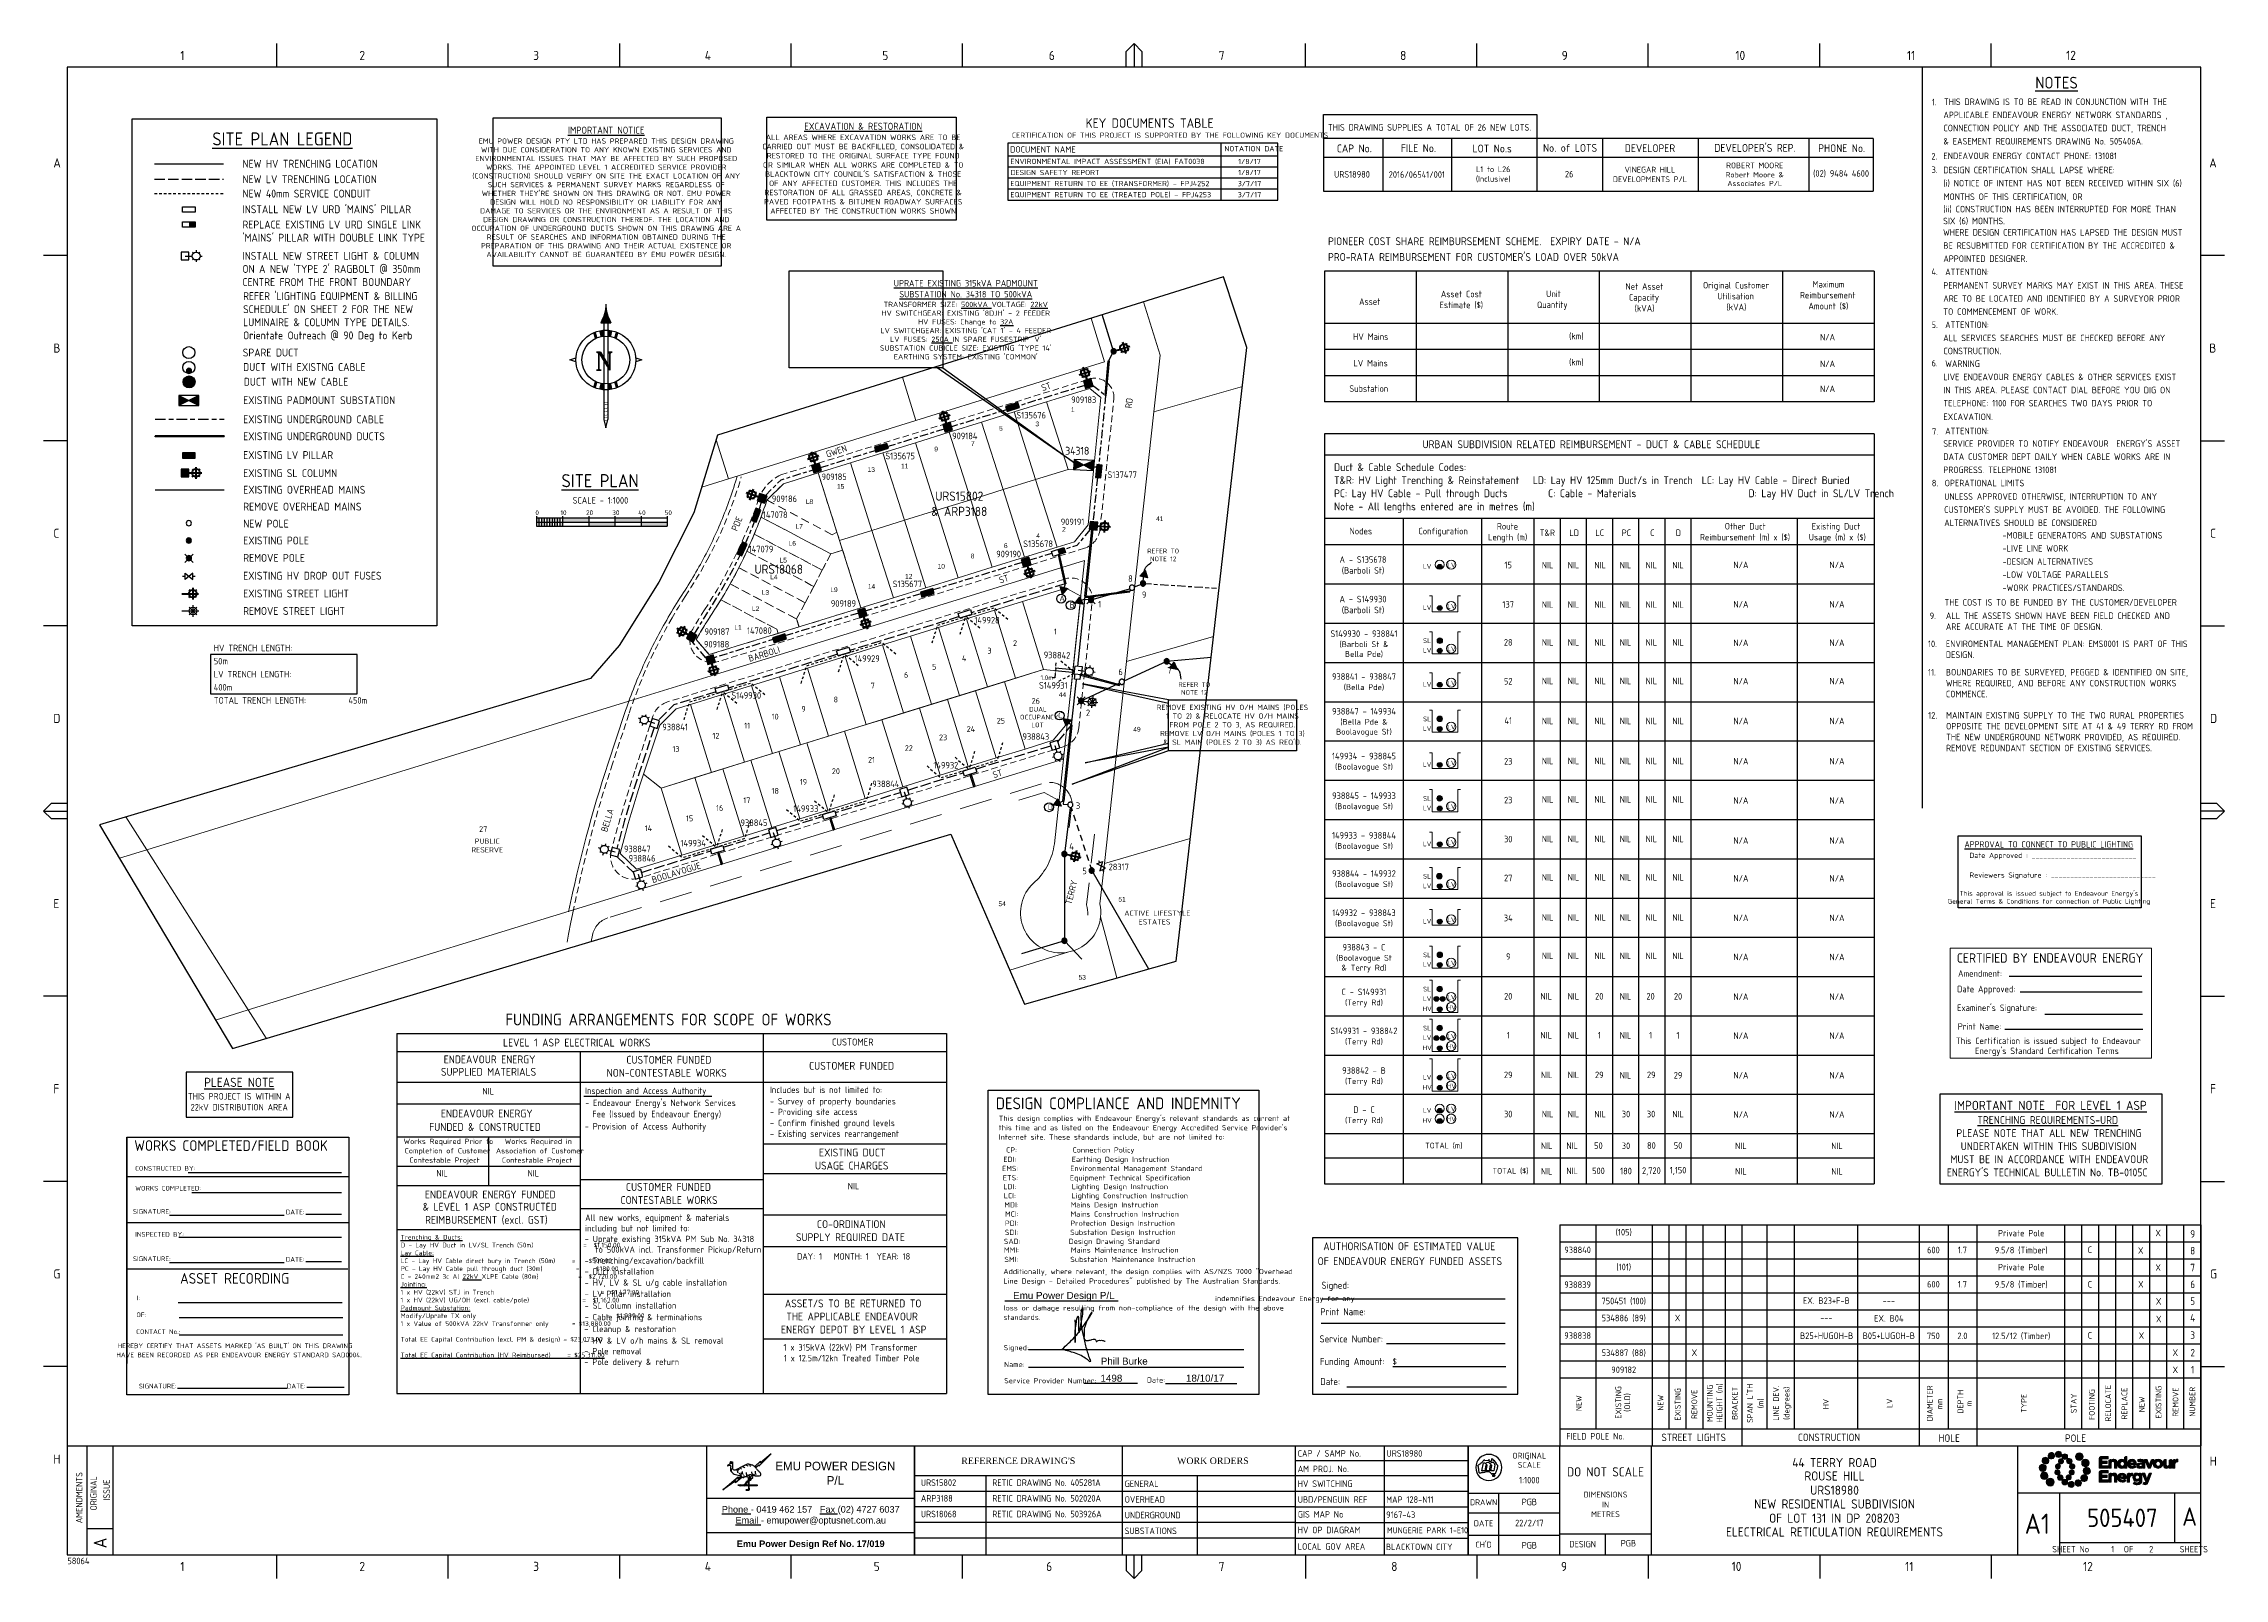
# Paper-space layout 'RETIC1' of a CAD drawing. Header units: metres, sheet in millimetres. Extents: x -9 to 825, y -5 to 581.
# The model-space entities are those that its viewports show. They can reach past a viewport. Long polylines and large blocks are cut down to what shows.
import ezdxf
from ezdxf.enums import TextEntityAlignment as Align

# ---------------------------------------------------------------- set-up
doc = ezdxf.new("R2010")
doc.units = ezdxf.units.M
for name, pattern in [('Cable Exist UG', [8.2, 4, -1.2, 1.8, -1.2]), ('Dash', [5, 3, -2]), ('DASHED', [0.75, 0.5, -0.25]), ('IE Trench LV', [6.5, 5, -1.5]), ('IECLDOTA', [1.8, 1, -0.8]), ('IECLROU40', [4, 2.5, -1.5]), ('IECLTRLV', [6.5, 5, -1.5])]:
    doc.linetypes.add(name, pattern=pattern)
doc.layers.get('0').update_dxf_attribs({"color": 6})
for name, color, linetype in [('_User Miscellaneous1', 7, 'Continuous'), ('_User Miscellaneous2', 2, 'Continuous'), ('Equip_SP_HV_EXT', 7, 'Continuous'), ('Equip_SP_LV_NEW', 2, 'Continuous'), ('Equip_SP_SL_EXT', 7, 'Continuous'), ('Equip_SP_SL_NEW', 2, 'Continuous'), ('Mains_SL_NEW_R6', 2, 'Continuous'), ('Notes', 7, 'Continuous'), ('OH_Details_SP_MISC', 7, 'Continuous'), ('Services_SP_NEW_UG', 2, 'Continuous'), ('Sub_SP_EXT', 7, 'Continuous'), ('Sub_SP_TR_HV_LV_SL_LS_EXT', 7, 'Continuous'), ('SupportsOH_SP_MISC', 7, 'Continuous'), ('SupportsOH_SP_TR_HV_LV_SL_EXT', 7, 'Continuous'), ('SupportsOH_SP_TR_HV_LV_SL_NEW', 2, 'Continuous'), ('SupportsUG_SP_EXT', 7, 'Continuous'), ('SupportsUG_SP_LV_EXT', 7, 'Continuous'), ('SupportsUG_SP_LV_NEW', 2, 'Continuous'), ('SupportsUG_SP_LV_SL_EXT', 7, 'Continuous'), ('SupportsUG_SP_LV_SL_NEW', 2, 'Continuous'), ('Trench_SP_NEW', 2, 'Continuous'), ('UG_Details_SP_MISC', 7, 'Continuous')]:
    doc.layers.add(name, color=color, linetype=linetype)
for name, color, linetype, lineweight in [('Cadastre Developer_SP_EXT', 9, 'Continuous', 5), ('Cadastre Developer_SP_NEW', 2, 'Continuous', 5), ('Cadastre Land Parcels_SP_EXT', 9, 'Continuous', 5), ('Cadastre Road Names_SP_HV_LV_SL_EXT', 9, 'Continuous', 5)]:
    doc.layers.add(name, color=color, linetype=linetype, lineweight=lineweight)
doc.layers.add('Viewports', color=6, linetype='Continuous', plot=False)
doc.styles.add('COLUMN_LABEL', font='arial.ttf')
doc.styles.add('iecARIAL', font='arial.ttf', dxfattribs={"height": 2})
doc.styles.add('iecISOCP', font='isocp.shx')
doc.styles.add('iecTimesNewRoman', font='times.ttf')
doc.styles.add('ieISOCP', font='isocp.shx')
doc.styles.add('PILLAR_LABEL', font='arial.ttf')
doc.styles.add('POLE_LABEL', font='arial.ttf')
doc.styles.add('Roman', font='romant.shx')
doc.styles.add('SL_LABEL', font='arial.ttf')
doc.styles.get("Standard").update_dxf_attribs({"font": 'arial.ttf'})
doc.linetypes.add('Cable E OH', pattern='A,9.4,["E",Standard,S=1.7,R=0,X=0,Y=-1],0', length=9.4)
doc.linetypes.add('IE Trench HV', pattern='A,7,-0.2,["/",Standard,S=3,R=0,X=0.6,Y=-1.4],-2.5', length=9.7)
doc.linetypes.add('IECLTRHV', pattern='A,7,-0.2,["/",Standard,S=3,R=0,X=0,Y=-1.4],-2.5', length=9.7)
doc.dimstyles.get("Standard").update_dxf_attribs({"dimtxt": 0.18, "dimasz": 0.18, "dimexe": 0.18, "dimexo": 0.0625, "dimgap": 0.09, "dimtad": 0, "dimtih": 1, "dimtoh": 1, "dimdec": 4, "dimzin": 0, "dimdsep": 46, "dimtxsty": 'Standard', "dimcen": 0.09, "dimadec": 0, "dimazin": 0, "dimtfac": 1, "dimtdec": 4, "dimtofl": 0, "dimtmove": 0, "dimatfit": 3, "dimfxl": 1, "dimtolj": 1, "dimtzin": 0, "dimarcsym": 0})
doc.dimstyles.new('UGT1', dxfattribs={"dimtxt": 2.5, "dimasz": 2, "dimexe": 1.25, "dimexo": 0.625, "dimgap": 1, "dimtad": 1, "dimjust": 1, "dimlfac": 1000, "dimtxsty": 'iecISOCP', "dimblk1": 'M05', "dimblk2": 'NONE', "dimsah": 1, "dimcen": 0, "dimse1": 1, "dimse2": 1, "dimadec": 0, "dimazin": 0, "dimtfac": 1, "dimtmove": 0, "dimatfit": 3, "dimldrblk": 'M05', "dimfxl": 1, "dimarcsym": 0})

psp = doc.layouts.new('RETIC1')

# ---------------------------------------------------------------- texts
at = {"layer": 'Notes', "color": 7, "linetype": 'Continuous', "style": 'iecISOCP'}
for s, p in [('1.', (712.837335, 560.00044)), ('2.', (712.641294, 539.266951)), ('ENDEAVOUR ENERGY CONTACT PHONE: 131081', (717.250539, 539.434839)), ('4.', (712.671256, 495.196248)), ('7.', (712.894151, 434.125587)), ('8.', (712.80341, 414.412993)), ('8.', (712.80341, 414.412993)), ('THE COST IS TO BE FUNDED BY THE CUSTOMER/DEVELOPER', (717.641722, 368.825286))]:
    psp.add_text(s, height=2.5, dxfattribs=at).set_placement(p, align=Align.TOP_LEFT)
at = {"layer": 'Notes', "color": 7, "linetype": 'Continuous'}
for s, height, style, p in [('THIS DRAWING IS TO BE READ IN CONJUNCTION WITH THE', 2.5, 'iecISOCP', (717.423132, 557.620108)), ('APPLICABLE ENDEAVOUR ENERGY NETWORK STANDARDS ,', 2.5, 'iecISOCP', (717.246782, 552.599245)), ('CONNECTION POLICY AND THE ASSOCIATED DUCT, TRENCH', 2.5, 'iecISOCP', (717.246782, 547.578382)), ('CERTIFICATION OF THIS PROJECT IS SUPPORTED BY THE FOLLOWING KEY DOCUMENTS', 2, 'iecISOCP', (361.265104, 545.083029)), ('NOTATION DATE', 2, 'iecISOCP', (442.452095, 539.937805)), ('& EASEMENT REQUIREMENTS DRAWING No. 505406A.', 2.5, 'iecISOCP', (717.246782, 542.513625)), ('ENVIRONMENTAL IMPACT ASSESSMENT (EIA) FAT0038', 2, 'iecISOCP', (360.698434, 535.070679)), ('DESIGN CERTIFICATION SHALL LAPSE WHERE:', 2.5, 'iecISOCP', (717.172798, 531.530348)), ('DESIGN SAFETY REPORT', 2, 'iecISOCP', (360.698434, 530.83459)), ('EQUIPMENT RETURN TO EE (TRANSFORMER) - FPJ4252', 2, 'iecISOCP', (360.698434, 526.605911)), ('(i) NOTICE OF INTENT HAS NOT BEEN RECEIVED WITHIN SIX (6)', 2.5, 'iecISOCP', (717.232671, 526.492998)), ('EQUIPMENT RETURN TO EE (TREATED POLE) - FPJ4253', 2, 'iecISOCP', (360.698434, 522.372292)), ('(ii) CONSTRUCTION HAS BEEN INTERRUPTED FOR MORE THAN ', 2.5, 'iecISOCP', (717.201361, 516.600445)), ('MONTHS OF THIS CERTIFICATION, OR', 2.5, 'iecISOCP', (717.332133, 521.342998)), ('WHERE DESIGN CERTIFICATION HAS LAPSED THE DESIGN MUST', 2.5, 'iecISOCP', (717.110526, 507.698872)), ('SIX (6) MONTHS.', 2.5, 'iecISOCP', (717.133451, 512.062444)), ('APPOINTED DESIGNER.', 2.5, 'iecISOCP', (717.219181, 497.657146)), ('BE RESUBMITTED FOR CERTIFICATION BY THE ACCREDITED &', 2.5, 'iecISOCP', (717.219181, 502.678009)), ('ARE TO BE LOCATED AND IDENTIFIED BY A SURVEYOR PRIOR  ', 2.5, 'iecISOCP', (717.198083, 482.427242)), ('PERMANENT SURVEY MARKS MAY EXIST IN THIS AREA. THESE ', 2.5, 'iecISOCP', (717.198081, 487.444628)), ('TO COMMENCEMENT OF WORK.', 2.5, 'iecISOCP', (717.185436, 477.423765)), ('ALL SERVICES SEARCHES MUST BE CHECKED BEFORE ANY', 2.5, 'iecISOCP', (717.152419, 467.385933)), ('CONSTRUCTION.', 2.5, 'iecISOCP', (717.236705, 462.382456)), ('LIVE ENDEAVOUR ENERGY CABLES & OTHER SERVICES EXIST', 2.5, 'iecISOCP', (717.207692, 452.475261)), ('TELEPHONE: 1100 FOR SEARCHES TWO DAYS PRIOR TO', 2.5, 'iecISOCP', (717.238461, 442.436124)), ('IN THIS AREA. PLEASE CONTACT DIAL BEFORE YOU DIG ON', 2.5, 'iecISOCP', (717.207694, 447.456987)), ('EXCAVATION.', 2.5, 'iecISOCP', (717.23846, 437.243906)), ("SERVICE PROVIDER TO NOTIFY ENDEAVOUR  ENERGY'S ASSET ", 2.5, 'iecISOCP', (717.18398, 427.013987)), ('PROGRESS. TELEPHONE 131081', 2.5, 'iecISOCP', (717.199163, 416.985205)), ('DATA CUSTOMER DEPT DAILY WHEN CABLE WORKS ARE IN', 2.5, 'iecISOCP', (717.207783, 421.993124)), ('UNLESS APPROVED OTHERWISE, INTERRUPTION TO ANY ', 2.5, 'iecISOCP', (717.5489, 406.781769)), ('UNLESS APPROVED OTHERWISE, INTERRUPTION TO ANY ', 2.5, 'iecISOCP', (717.5489, 406.781769)), ("CUSTOMER'S SUPPLY MUST BE AVOIDED. THE FOLLOWING ", 2.5, 'iecISOCP', (717.529033, 401.760906)), ("CUSTOMER'S SUPPLY MUST BE AVOIDED. THE FOLLOWING ", 2.5, 'iecISOCP', (717.529033, 401.760906)), ('ALTERNATIVES SHOULD BE CONSIDERED', 2.5, 'iecISOCP', (717.5489, 396.740043)), ('ALTERNATIVES SHOULD BE CONSIDERED', 2.5, 'iecISOCP', (717.5489, 396.740043)), ('-MOBILE GENERATORS AND SUBSTATIONS', 2.5, 'iecISOCP', (739.802026, 391.962789)), ('-MOBILE GENERATORS AND SUBSTATIONS', 2.5, 'iecISOCP', (739.802026, 391.962789)), ('-LIVE LINE WORK', 2.5, 'iecISOCP', (739.801755, 386.959312)), ('-LIVE LINE WORK', 2.5, 'iecISOCP', (739.801755, 386.959312)), ('-DESIGN ALTERNATIVES', 2.5, 'iecISOCP', (739.801755, 381.941926)), ('-DESIGN ALTERNATIVES', 2.5, 'iecISOCP', (739.801755, 381.941926)), ('-LOW VOLTAGE PARALLELS', 2.5, 'iecISOCP', (739.801755, 376.934007)), ('-LOW VOLTAGE PARALLELS', 2.5, 'iecISOCP', (739.801755, 376.934007)), ('-WORK PRACTICES/STANDARDS.', 2.5, 'iecISOCP', (739.801755, 371.915733)), ('-WORK PRACTICES/STANDARDS.', 2.5, 'iecISOCP', (739.801755, 371.915733)), ('I:', 1.8, 'ieISOCP', (26.783323, 100.932723)), ('OF:', 1.8, 'ieISOCP', (26.701758, 94.475279)), ('CONTACT No.:', 1.8, 'ieISOCP', (26.630761, 88.029038))]:
    psp.add_text(s, height=height, dxfattribs=dict(at, style=style)).set_placement(p)
at = {"layer": 'Notes', "color": 2, "linetype": 'Continuous', "style": 'iecISOCP'}
for s, height, p in [('KEY DOCUMENTS TABLE', 3.6, (389.44099, 548.916017)), ('ENDEAVOUR ENERGY ', 3, (144.157477, 191.468392)), ('CUSTOMER FUNDED ', 3, (213.95078, 191.31706)), ('SUPPLIED MATERIALS', 3, (143.095976, 186.707455)), ('NON-CONTESTABLE WORKS', 3, (206.414206, 186.31706)), ('FUNDED & CONSTRUCTED', 3, (138.587989, 165.631091)), ('ENDEAVOUR ENERGY ', 3, (143.07003, 170.770097)), ('EXISTING DUCT', 3, (287.566114, 155.869369)), ('EXISTING DUCT', 3, (287.566114, 155.869369)), ('USAGE CHARGES', 3, (286.032467, 150.869369)), ('USAGE CHARGES', 3, (286.032467, 150.869369)), ('ENDEAVOUR ENERGY FUNDED ', 3, (136.975758, 139.818228)), ('CUSTOMER FUNDED', 3, (213.793252, 142.711007)), ('& LEVEL 1 ASP CONSTRUCTED', 3, (136.128081, 135.147511)), ('REIMBURSEMENT (excl. GST)', 3, (137.040181, 130.147511)), ('CONTESTABLE WORKS', 3, (211.716692, 137.711007)), ('SUPPLY REQUIRED DATE', 3, (278.744447, 123.515687)), ('CO-ORDINATION', 3, (286.780046, 128.515687)), ('CO-ORDINATION', 3, (286.780046, 128.515687)), ('OF ENDEAVOUR ENERGY FUNDED ASSETS', 3, (478.111317, 114.346653)), ('AUTHORISATION OF ESTIMATED VALUE', 3, (480.2656, 120.043528)), ('ASSET/S TO BE RETURNED TO', 3, (274.519682, 98.219172)), ('THE APPLICABLE ENDEAVOUR', 3, (275.082914, 93.219172)), ('ENERGY DEPOT BY LEVEL 1 ASP', 3, (273.029748, 88.219172))]:
    psp.add_text(s, height=height, dxfattribs=at).set_placement(p)
at = {"layer": 'Notes', "color": 2, "linetype": 'IECLTRLV', "style": 'iecISOCP'}
psp.add_text('DOCUMENT NAME', height=2.4, dxfattribs=at).set_placement((360.591934, 539.453656))
at = {"layer": 'Notes', "color": 7, "linetype": 'Continuous', "style": 'iecISOCP'}
for s, p in [('1/8/17', (452.059362, 535.050384)), ('3/7/17', (452.059362, 526.585616)), ('1/8/17', (452.059362, 530.817373)), ('3/7/17', (452.059362, 522.351996))]:
    psp.add_text(s, height=2, dxfattribs=at).set_placement(p, align=Align.CENTER)
at = {"layer": 'Notes', "color": 7, "linetype": 'Continuous'}
for s, height, style, p in [('3.', 2.5, 'iecISOCP', (713.86084, 532.86896)), ('6.', 2.5, 'iecISOCP', (713.896426, 459.001744)), ('SIGNATURE:', 1.8, 'ieISOCP', (32.608707, 134.85486)), ('DATE:', 1.8, 'ieISOCP', (87.393699, 134.630563)), ('SIGNATURE:', 1.8, 'ieISOCP', (32.608707, 116.772275)), ('DATE:', 1.8, 'ieISOCP', (87.393699, 116.547978)), ("HEREBY CERTIFY THAT ASSETS MARKED 'AS BUILT' ON THIS DRAWING", 1.8, 'ieISOCP', (64.407722, 83.516628)), ('HAVE BEEN RECORDED AS PER ENDEAVOUR ENERGY STANDARD SAD0004. ', 1.8, 'ieISOCP', (66.574657, 80.033943)), ('   SIGNATURE:', 1.8, 'ieISOCP', (32.940199, 68.139162)), ('DATE:', 1.8, 'ieISOCP', (87.806902, 68.139162))]:
    psp.add_text(s, height=height, dxfattribs=dict(at, style=style)).set_placement(p, align=Align.MIDDLE_CENTER)
at = {"layer": 'Notes', "color": 7, "style": 'iecISOCP'}
for s, p in [('N/A', (670.086595, 467.667361)), ('N/A', (670.086595, 457.498335)), ('N/A', (670.086595, 447.945612)), ('This Certification is issued subject to Endeavour ', (722.070911, 198.804171)), ("Energy's Standard Certification Terms", (729.368259, 194.97057)), ('NIL', (158.960934, 179.531325)), ("- Endeavour Energy's Network Services", (198.19133, 175.099076)), ('Inspection and Access Authority', (198.19133, 179.717724)), ('- Survey of property boundaries', (268.823001, 175.726014)), ('Includes but is not limited to:', (268.823001, 180.084539)), ('- Provision of Access Authority', (198.053347, 166.139315)), ('- Providing site access', (268.823001, 171.662906)), ('- Confirm finished ground levels', (268.823001, 167.428065)), ('- Existing services rearrangement', (268.823001, 163.323576)), ('NIL', (141.344527, 148.203915)), ('NIL', (176.202364, 148.203915)), ('NIL', (298.550072, 143.283079)), ('All new works, equipment & materials', (198.195254, 131.222057)), ('including but not limited to:', (198.195254, 127.21508)), ('1 x 315kVA (22kV) PM Transformer', (274.0035, 81.67307)), ('1 x 12.5m/12kn Treated Timber Pole', (274.112155, 77.566162))]:
    psp.add_text(s, height=2.5, dxfattribs=at).set_placement(p)
at = {"layer": 'Notes', "color": 7, "linetype": 'Continuous', "style": 'iecISOCP'}
psp.add_text('5.', height=2.5, dxfattribs=at).set_placement((712.728147, 471.651238), align=Align.BOTTOM_LEFT)
at = {"layer": 'Notes', "color": 7, "linetype": 'Continuous'}
for s, height, style, p in [('9.', 2.5, 'iecISOCP', (711.995338, 362.447703)), ('10.', 2.5, 'iecISOCP', (711.341909, 351.729735)), ('11.', 2.5, 'iecISOCP', (711.341909, 340.85718)), ('12.', 2.5, 'iecISOCP', (711.426264, 324.402764)), ('CONSTRUCTED BY:', 1.8, 'ieISOCP', (26.246373, 151.330596)), ('WORKS COMPLETED:', 1.8, 'ieISOCP', (26.253756, 143.733419)), ('INSPECTED BY:', 1.8, 'ieISOCP', (26.253756, 126.106874))]:
    psp.add_text(s, height=height, dxfattribs=dict(at, style=style)).set_placement(p, align=Align.MIDDLE_LEFT)
at = {"layer": 'Notes', "color": 2, "linetype": 'Continuous', "style": 'iecISOCP'}
for s, height, p in [('CERTIFIED BY ENDEAVOUR ENERGY', 3.6, (757.973349, 231.708379)), ('CUSTOMER FUNDED', 3, (300.008558, 190.515461)), ('CUSTOMER FUNDED', 3, (300.008558, 190.515461))]:
    psp.add_text(s, height=height, dxfattribs=at).set_placement(p, align=Align.MIDDLE_CENTER)
at = {"layer": 'Notes', "color": 7, "style": 'iecISOCP'}
for s, p in [('Amendment:', (722.830166, 225.769993)), ('Date Approved:', (722.501171, 219.840259)), ("Examiner's Signature:", (722.501171, 212.678063)), ('Fee (Issued by Endeavour Energy)', (200.913972, 172.079562))]:
    psp.add_text(s, height=2.5, dxfattribs=at).set_placement(p, align=Align.MIDDLE_LEFT)
at = {"layer": 'Notes', "color": 2, "linetype": 'Continuous', "style": 'iecISOCP'}
for s, height, p in [('FUNDING ARRANGEMENTS FOR SCOPE OF WORKS', 4.5, (167.730249, 208.176617)), ('LEVEL 1 ASP ELECTRICAL WORKS', 3, (166.816917, 199.369883)), (' CUSTOMER', 2.7, (290.964375, 199.590299)), (' CUSTOMER', 2.7, (290.964375, 199.590299)), ('WORKS COMPLETED/FIELD BOOK', 4.05, (25.922702, 160.028387)), ('WORKS COMPLETED/FIELD BOOK', 4.05, (25.922702, 160.028387))]:
    psp.add_text(s, height=height, dxfattribs=at).set_placement(p, align=Align.MIDDLE_LEFT)
at = {"layer": 'Notes', "color": 7, "style": 'iecISOCP'}
psp.add_text('Print Name:', height=2.5, dxfattribs=at).set_placement((722.717281, 203.538932), align=Align.BOTTOM_LEFT)
at = {"layer": 'Notes', "color": 2, "linetype": 'Continuous', "style": 'iecISOCP'}
psp.add_text('DESIGN COMPLIANCE AND INDEMNITY', height=4.5, dxfattribs=at).set_placement((355.155436, 172.564804), align=Align.BOTTOM_LEFT)
at = {"layer": 'Notes', "color": 7, "linetype": 'IE Trench HV', "lineweight": 0, "style": 'iecISOCP'}
for s, p in [("this time and as listed on the Endeavour Energy Accredited Service Provider's", (356.242652, 165.865596)), ("This design complies with Endeavour Energy's relevant standards as current at", (356.242652, 169.445596)), ('Works Required Prior to', (128.818169, 160.64002)), ('Completion of Customer', (129.217875, 157.06002)), ('Association of Customer', (164.100245, 157.040378)), ('Works Required in', (167.473282, 160.623241)), ('Internet site. These standards include, but are not limited to:', (356.242652, 162.285596)), (' CP:               Connection Policy', (357.651304, 157.35375)), ('Contestable Project', (131.007875, 153.48002)), ('Contestable Project', (166.383926, 153.459806)), ('EMS:              Environmental Management Standard', (357.529694, 150.294824)), ('EDI:               Earthing Design Instruction', (357.997844, 153.773114)), ('ETS:              Equipment Technical Specification', (357.810584, 146.729577)), ('LDI:               Lighting Design Instruction ', (357.997844, 143.356783)), ('LCI:               Lighting Construction Instruction ', (358.185104, 139.875843)), ('MDI:              Mains Design Instruction', (358.372362, 136.40335)), ('MCI:              Mains Construction Instruction', (358.653254, 132.868588)), ('SDI:              Substation Design Instruction', (358.579001, 125.893)), ('PDI:              Protection Design Instruction', (358.606438, 129.356651)), ('SAD:             Design Drawing Standard', (358.206413, 122.428454)), ('MMI:              Mains Maintenance Instruction', (358.218037, 119.116594)), ('SMI:              Substation Maintenance Instruction', (358.387869, 115.536594)), ('Additionally, where relevant, the design complies with AS/NZS 7000 "Overhead ', (358.002892, 110.89476)), ('Line Design - Detailed Procedures" published by The Australian Standards.', (358.002892, 107.278147)), ('                                                         indemnifies Endeavour Energy for any ', (358.295461, 100.585473)), ('standards.', (358.026961, 93.425473)), ('loss or damage resulting from non-compliance of the design with the above', (358.026961, 97.005473))]:
    psp.add_text(s, height=2, dxfattribs=at).set_placement(p)
at = {"layer": 'Notes', "color": 7, "linetype": 'IECLTRLV', "style": 'iecISOCP'}
for s, p in [('- Uprate existing 315kVA PM Sub No. 34318', (198.002677, 123.149216)), ('- Trenching/excavation/backfill', (198.002677, 114.89616)), ('   to 500kVA incl. Transformer Pickup/Return', (197.642727, 119.104278)), ('- Duct installation', (198.002677, 110.754771)), ('- HV, LV & SL u/g cable installation', (198.002677, 106.48019)), ('- LV Pillar installation', (198.002677, 102.16888)), ('- SL Column installation', (198.002677, 97.693954)), ('- Cable jointing & terminations', (198.002677, 93.289575)), ('- Cleanup & restoration', (197.856856, 88.743701)), ('- HV & LV o/h mains & SL removal', (197.856856, 84.303653)), ('- Pole removal', (197.856856, 80.293729)), ('- Pole delivery & return', (197.856856, 76.177526))]:
    psp.add_text(s, height=2.4, dxfattribs=at).set_placement(p)
at = {"layer": 'Notes', "color": 2, "linetype": 'IECLROU40'}
for s, height, style, p in [('(105)', 2.5, 'ieISOCP', (595.075851, 126.934413)), ('Private Pole', 2.5, 'ieISOCP', (746.963131, 126.567164)), ('X', 2.5, 'ieISOCP', (799.297397, 126.636119)), ('9', 2.86, 'iecISOCP', (812.488512, 126.26535)), ('938840', 2.5, 'ieISOCP', (577.459553, 120.177471)), ('600', 2.5, 'ieISOCP', (713.410309, 120.12793)), ('1.7', 2.5, 'ieISOCP', (724.50313, 120.12793)), ('9.5/8 (Timber)', 2.5, 'ieISOCP', (746.963131, 120.090113)), ('C', 2.5, 'ieISOCP', (773.224958, 120.211194)), ('X', 2.5, 'ieISOCP', (792.634291, 119.928323)), ('8', 2.86, 'iecISOCP', (812.488512, 119.859995)), ('(101)', 2.5, 'ieISOCP', (595.075851, 113.637265)), ('9.5/8 (Timber)', 2.5, 'ieISOCP', (746.963131, 107.01339)), ('Private Pole', 2.5, 'ieISOCP', (746.963131, 113.581637)), ('X', 2.5, 'ieISOCP', (799.297397, 113.438315)), ('7', 2.86, 'iecISOCP', (812.488512, 113.435103)), ('6', 2.86, 'iecISOCP', (812.488512, 107.029944)), ('938839', 2.5, 'ieISOCP', (577.459553, 106.892333)), ('750451 (100)', 2.5, 'ieISOCP', (595.075851, 100.643005)), ('EX. B23+F-B', 2.5, 'ieISOCP', (672.501784, 100.800746)), ('---', 2.5, 'ieISOCP', (696.379737, 100.687529)), ('600', 2.5, 'ieISOCP', (713.410309, 107.051206)), ('1.7', 2.5, 'ieISOCP', (724.50313, 107.051206)), ('C', 2.5, 'ieISOCP', (773.224958, 107.01339)), ('X', 2.5, 'ieISOCP', (792.698618, 107.033156)), ('X', 2.5, 'ieISOCP', (799.483687, 100.523206)), ('5', 2.86, 'iecISOCP', (812.488512, 100.609273)), ('534886 (89)', 2.5, 'ieISOCP', (595.075851, 94.127353)), ('X', 2.5, 'ieISOCP', (615.649417, 94.156194)), ('---', 2.5, 'ieISOCP', (672.501784, 94.09544)), ('EX. B04', 2.5, 'ieISOCP', (696.379737, 93.982223)), ('X', 2.5, 'ieISOCP', (799.531215, 93.757963)), ('4', 2.86, 'iecISOCP', (812.488512, 94.188602)), ('938838', 2.5, 'ieISOCP', (577.459553, 87.428072)), ('B25+HUGOH-B', 2.5, 'ieISOCP', (672.607312, 87.369188)), ('B05+LUGOH-B', 2.5, 'ieISOCP', (696.379737, 87.369188)), ('750', 2.5, 'ieISOCP', (713.410309, 87.308647)), ('2.0', 2.5, 'ieISOCP', (724.50313, 87.308647)), ('12.5/12 (Timber)', 2.5, 'ieISOCP', (746.963131, 87.308647)), ('C', 2.5, 'ieISOCP', (773.224958, 87.510912)), ('X', 2.5, 'ieISOCP', (792.921247, 87.438343)), ('3', 2.86, 'iecISOCP', (812.488512, 87.607414)), ('534887 (88)', 2.5, 'ieISOCP', (595.075851, 80.865708)), ('909182', 2.5, 'ieISOCP', (595.075851, 74.365708)), ('X', 2.5, 'ieISOCP', (622.078692, 80.8968)), ('X', 2.5, 'ieISOCP', (805.85952, 80.902026)), ('X', 2.5, 'ieISOCP', (805.85952, 74.365708)), ('2', 2.86, 'iecISOCP', (812.488512, 80.865708)), ('1', 2.86, 'iecISOCP', (812.488512, 74.365708))]:
    psp.add_text(s, height=height, dxfattribs=dict(at, style=style)).set_placement(p, align=Align.MIDDLE_CENTER)
at = {"layer": 'Notes', "color": 7, "style": 'iecISOCP'}
psp.add_text('DAY: 1   MONTH: 1  YEAR: 18', height=2.5, dxfattribs=at).set_placement((300.7922, 117.675596), align=Align.MIDDLE_CENTER)
at = {"layer": 'Notes', "color": 2, "linetype": 'Continuous', "style": 'iecISOCP'}
psp.add_text('ASSET RECORDING', height=4.05, dxfattribs=at).set_placement((43.418772, 111.309177), align=Align.TOP_LEFT)
at = {"layer": 'Notes', "color": 7}
for s, p in [('Emu Power Design P/L', (361.731778, 104.108917)), ('Emu Power Design P/L', (361.731778, 104.108917)), ('Phill Burke', (395.238729, 78.992029)), ('Phill Burke', (395.238729, 78.992029)), ('1498', (395.123687, 72.477762)), ('1498', (395.123687, 72.477762)), ('18/10/17', (427.799235, 72.511512))]:
    psp.add_text(s, height=2.685, dxfattribs=at).set_placement(p, align=Align.TOP_LEFT)
at = {"layer": 'Notes', "linetype": 'Continuous', "style": 'iecISOCP'}
for s, p in [('Signed:', (479.571081, 106.657472)), ('Print Name:', (479.112945, 96.546463)), ('Service Number:', (478.854678, 86.166911)), ('Funding Amount:  $', (478.987319, 77.545143)), ('Date:    ', (479.112945, 69.873026))]:
    psp.add_text(s, height=2.7, dxfattribs=at).set_placement(p, align=Align.MIDDLE_LEFT)
at = {"layer": 'Notes', "color": 7, "linetype": 'IE Trench HV', "lineweight": 0, "style": 'iecISOCP'}
for s, p in [('Signed:', (358.107415, 83.831644)), ('Name:', (358.277104, 77.398875)), ('Service Provider Number:', (358.329965, 71.186908)), ('Date: ', (412.861531, 71.462403)), ('Date: ', (412.861531, 71.462403))]:
    psp.add_text(s, height=2, dxfattribs=at).set_placement(p, align=Align.TOP_LEFT)
at = {"layer": 'Notes', "color": 7, "linetype": 'IECLROU40', "style": 'iecISOCP'}
for s, p in [('EXISTING', (594.790624, 61.860466)), ('MOUNTING', (629.73189, 61.552031)), ('HEIGHT (m)', (633.407438, 61.655902)), ('BRACKET', (639.291996, 61.552031)), ("SPAN L'TH", (645.072731, 61.552031)), ('LINE DEV.', (655.033511, 61.637055)), ('(degrees)', (659.060776, 61.552031)), ('DIAMETER', (713.785186, 61.552031)), ('RELOCATE', (781.936222, 61.552031)), ('(OLD)', (598.17705, 61.860466)), ('EXISTING', (617.47041, 61.161986)), ('REMOVE', (623.81783, 61.161986)), ('(m)', (649.121771, 61.552031)), ('HV', (674.043961, 61.270593)), ('LV', (698.408201, 61.552031)), ('DEPTH', (725.487504, 62.172265)), ('TYPE', (749.744103, 61.552031)), ('STAY', (768.788422, 61.552031)), ('FOOTING', (775.713113, 61.055844)), ('REPLACE', (788.159331, 61.451337)), ('NEW', (794.786029, 61.159469))]:
    psp.add_text(s, height=2.2, rotation=90, dxfattribs=at).set_placement(p, align=Align.BOTTOM_CENTER)
for s, p in [('NEW', (579.658419, 58.577069)), ('NEW', (610.926293, 58.741914)), ('mm', (717.538269, 59.205531)), ('m', (728.684442, 60.375531))]:
    psp.add_text(s, height=2.2, rotation=90, dxfattribs=at).set_placement(p, align=Align.BOTTOM_LEFT)
at = {"layer": 'Notes', "color": 2, "linetype": 'Continuous', "attachment_point": 5}
for s, insert, char_height, width, style in [('{\\L\\C1;NOTES}', (760.472674, 566.156241), 4.5, 104.6, 'iecISOCP'), ('{\\L\\C1;SITE PLAN}', (203.897631, 414.071983), 5, 73.8, 'ieISOCP')]:
    psp.add_mtext(s, dxfattribs=dict(at, insert=insert, char_height=char_height, width=width, style=style))
at = {"layer": 'Notes', "char_height": 2.7, "attachment_point": 5, "style": 'iecISOCP'}
for s, insert, width in [("{\\L\\C2;EXCAVATION & RESTORATION\\P\\H0.78125x;\\l\\C7;ALL AREAS WHERE EXCAVATION WORKS ARE TO BE CARRIED OUT MUST BE BACKFILLED, CONSOLIDATED & RESTORED TO THE ORIGINAL SURFACE TYPE FOUND\\POR SIMILAR WHEN ALL WORKS ARE COMPLETED & TO\\PBLACKTOWN CITY COUNCIL'S SATISFACTION & THOSE\\POF ANY AFFECTED CUSTOMER. THIS INCLUDES THE RESTORATION OF ALL GRASSED AREAS, CONCRETE & PAVED FOOTPATHS & BITUMEN ROADWAY SURFACES AFFECTED BY THE CONSTRUCTION WORKS SHOWN}", (304.449701, 533.458663), 71.00864752), ("{\\L\\C2;IMPORTANT NOTICE\\P\\H0.7407x;\\l\\C7;EMU POWER DESIGN PTY LTD HAS PREPARED THIS DESIGN DRAWING\\PWITH DUE CONSIDERATION TO ANY KNOWN EXISTING SERVICES AND ENVIRONMENTAL ISSUES THAT MAY BE AFFECTED BY SUCH PROPOSED WORKS. THE APPOINTED LEVEL 1 ACCREDITED SERVICE PROVIDER (CONSTRUCTION) SHOULD VERIFY ON SITE THE EXACT LOCATION OF ANY SUCH SERVICES & PERMANENT SURVEY MARKS REGARDLESS OF WHETHER THEY'RE SHOWN ON THIS DRAWING OR NOT. EMU POWER DESIGN WILL HOLD NO RESPONSIBILITY OR LIABILITY FOR ANY\\PDAMAGE TO SERVICES OR THE ENVIRONMENT AS A RESULT OF THIS DESIGN DRAWING OR CONSTRUCTION THEREOF. THE LOCATION AND\\POCCUPATION OF UNDERGROUND DUCTS SHOWN ON THIS DRAWING ARE A RESULT OF SEARCHES AND INFORMATION OBTAINED DURING THE PREPARATION OF THIS DRAWING AND THEIR ACTUAL EXISTENCE OR AVAILABILITY CANNOT BE GUARANTEED BY EMU POWER DESIGN. }", (206.24339, 524.434964), 83.91828553)]:
    psp.add_mtext(s, dxfattribs=dict(at, insert=insert, width=width))
at = {"layer": 'Notes', "color": 7, "linetype": 'Continuous'}
for s, insert, char_height, width, attachment_point, style in [('THIS DRAWING SUPPLIES A TOTAL OF 26 NEW LOTS.', (482.05892, 550.312452), 2.5, 159.83527697, 1, 'iecISOCP'), ('{\\L\\C1;SITE PLAN LEGEND}', (82.489612, 544.65862), 5, 62.12555245, 5, 'iecISOCP'), ('{\\H0.92593x;\\C2;CAP No\\H1.08x;.}', (492.154069, 541.151391), 3.24, 20.304, 5, 'iecISOCP'), ('{\\C2;FILE No.}', (516.602379, 541.132801), 3, 20.304, 5, 'iecISOCP'), ('{\\C2;LOT No.s}', (544.798082, 541.009861), 3, 20.304, 5, 'iecISOCP'), ('{\\C2;No. of LOTS}', (574.57205, 541.222157), 3, 37.60282184, 5, 'iecISOCP'), ('{\\C2;DEVELOPER}', (605.108069, 541.109929), 3, 31.44, 5, 'iecISOCP'), ("{\\C2;DEVELOPER'S REP.}", (645.22639, 541.220402), 3, 55.60536953, 5, 'iecISOCP'), ('{\\C2;PHONE No.}', (678.342005, 541.109929), 3, 31.44, 5, 'iecISOCP'), ('{\\C2;NEW HV TRENCHING LOCATION}', (67.250722, 536.68832), 3, 76, 1, 'iecISOCP'), ('{\\H0.88x;L1 to L26\\P(Inclusive)}', (545.205909, 531.133342), 2.5, 40.47082674, 5, 'iecISOCP'), ('\\pt22;VINEGAR HILL\\PDEVELOPMENTS P/L', (605.087179, 531.088411), 2.2, 53.90502935, 5, 'iecISOCP'), ('ROBERT MOORE\\P{\\H0.90909x;Robert Moore &\\PAssociates P/L}', (645.133785, 531.142106), 2.2, 44.20522302, 5, 'iecISOCP'), ('{\\C2;NEW LV TRENCHING LOCATION}', (67.250722, 530.75273), 3, 76, 1, 'iecISOCP'), ('{\\C2;NEW 40mm SERVICE CONDUIT}', (67.251922, 525.262652), 3, 76, 1, 'iecISOCP'), ('URS18980', (491.236254, 531.128587), 2.5, 38.4, 5, 'iecISOCP'), ('2016/06541/001', (516.018189, 531.049354), 2.5, 38.4, 5, 'iecISOCP'), ('26', (574.223787, 531.22084), 2.5, 38.4, 5, 'iecISOCP'), ('(02) 9484 4600', (678.144706, 531.34255), 2.5, 44.20522302, 5, 'iecISOCP'), ("{\\C2;INSTALL NEW LV URD 'MAINS' PILLAR}", (67.249067, 519.268438), 3, 76, 1, 'iecISOCP'), ("{\\C2;REPLACE EXISTING LV URD SINGLE LINK 'MAINS' PILLAR WITH DOUBLE LINK TYPE}", (67.249067, 513.428624), 3, 76, 1, 'iecISOCP'), ("{\\C2;INSTALL NEW STREET LIGHT & COLUMN\\PON A NEW 'TYPE 2' RAGBOLT @ 350mm\\PCENTRE FROM THE FRONT BOUNDARY}", (67.248925, 501.47108), 3, 72.34673987, 1, 'iecISOCP'), ('{\\C2;PIONEER COST SHARE REIMBURSEMENT SCHEME.  EXPIRY DATE - N/A }', (482.074951, 507.053346), 3, 147.30909821, 1, 'iecISOCP'), ("{\\C2;PRO-RATA REIMBURSEMENT FOR CUSTOMER'S LOAD OVER 50kVA}", (482.074951, 501.047601), 3, 147.30909821, 1, 'iecISOCP'), ('{\\C2;ATTENTION:}', (717.918423, 495.109563), 2.5, 19.19658902, 1, 'ieISOCP'), ("{\\C2;REFER 'LIGHTING EQUIPMENT & BILLING SCHEDULE' ON SHEET 2 FOR THE NEW LUMINAIRE & COLUMN TYPE DETAILS. Orientate Outreach @ 90 Deg to Kerb}", (67.485549, 486.103712), 3, 74.71765727, 1, 'iecISOCP'), ("{\\H0.83333x;\\L\\C1;UPRATE EXISTING 315kVA PADMOUNT\\PSUBSTATION No. 34318 TO 500kVA\\H1.28x;\\l\\C2; \\P\\H0.625x;TRANSFORMER SIZE: \\L\\C1;500kVA\\l\\C2; VOLTAGE: \\L\\C1;22kV\\l\\C2;\\PHV SWITCHGEAR: \\C7;EXISTING '8DJH' - 2 FEEDER\\L\\C2;\\P\\lHV FUSES: Change to \\L\\C1;32A\\l\\C2;\\PLV SWITCHGEAR: \\C7;EXISTING 'CAT 1' - 4 FEEDER\\C2;\\PLV FUSES: \\L\\C1;250A\\l\\C7; IN SPARE FUSESTRIP 'V'\\L\\C2;\\P\\lSUBSTATION CUBICLE SIZE: \\C7;EXISTING 'TYPE 14'\\C2;\\PEARTHING SYSTEM: \\C7;EXISTING\\C2; \\C7;'COMMON'}", (343.63824, 475.59865), 3, 131.4542718, 5, 'ieISOCP'), ('{\\C2;ATTENTION:}', (717.918423, 474.91364), 2.5, 19.19658902, 1, 'ieISOCP'), ('{\\C2;SPARE DUCT}', (67.376229, 464.527847), 3, 76, 1, 'iecISOCP'), ('{\\C2;DUCT WITH EXISTNG CABLE}', (67.498938, 459.002334), 3, 76, 1, 'iecISOCP'), ('{\\C2;WARNING}', (717.918423, 460.033165), 2.5, 19.19658902, 1, 'ieISOCP'), ('{\\C2;DUCT WITH NEW CABLE}', (67.734136, 453.381084), 3, 76, 1, 'iecISOCP'), ('{\\C2;EXISTING PADMOUNT SUBSTATION}', (67.500134, 446.317991), 3, 76, 1, 'iecISOCP'), ('{\\C2;EXISTING UNDERGROUND CABLE}', (67.500003, 439.018211), 3, 76, 1, 'iecISOCP'), ('{\\C2;ATTENTION:}', (717.918423, 434.320171), 2.5, 19.19658902, 1, 'ieISOCP'), ('{\\C2;EXISTING LV PILLAR}', (67.499248, 425.374214), 3, 76, 1, 'iecISOCP'), ('{\\C2;EXISTING UNDERGROUND DUCTS}', (67.500986, 432.526163), 3, 76, 1, 'iecISOCP'), ('\\pi7.69;{\\C2;URBAN SUBDIVISION RELATED REIMBURSEMENT - DUCT & CABLE SCHEDULE}', (510.504703, 429.486161), 3, 147.68273152, 1, 'iecISOCP'), ('{\\C2;EXISTING SL COLUMN}', (67.502029, 418.458287), 3, 76, 1, 'iecISOCP'), ('{\\C2;Duct & Cable Schedule Codes:\\PT&R: HV Light Trenching & Reinstatement   LD: Lay HV 125mm Duct/s in Trench  LC: Lay HV Cable - Direct Buried\\PPC: Lay HV Cable - Pull through Ducts         C: Cable - Materials                         D: Lay HV Duct in SL/LV Trench\\PNote - All lengths entered are in metres (m)}', (484.382081, 420.758723), 3, 204.59407683, 1, 'iecISOCP'), ('{\\C2;EXISTING OVERHEAD MAINS}', (67.540859, 412.121315), 3, 76, 1, 'iecISOCP'), ('{\\C2;OPERATIONAL LIMITS}', (717.735399, 414.424559), 2.5, 39.71209577, 1, 'iecISOCP'), ('{\\C2;REMOVE OVERHEAD MAINS}', (67.540859, 405.658199), 3, 76, 1, 'iecISOCP'), ('\\pi23.573;SCALE - 1:1000', (169.842815, 407.805527), 2.5, 68.24722677, 1, 'iecISOCP'), ('{\\C2;NEW POLE}', (67.540857, 399.164079), 3, 76, 1, 'iecISOCP'), ('{\\C2;EXISTING POLE}', (67.540857, 392.709626), 3, 76, 1, 'iecISOCP'), ('{\\C2;REMOVE POLE}', (67.540857, 386.074451), 3, 76, 1, 'iecISOCP'), ('LV', (519.967955, 381.323167), 1.79, 6.1, 5, 'iecISOCP'), ('LV', (529.220574, 381.856192), 1.79, 6.1, 5, 'iecISOCP'), ('\\pi0.092751;A', (379.350761, 370.208083), 2.2, 1.50550159, 1, 'iecISOCP'), ('\\pi0.20275;B', (383.122868, 367.669492), 2.2, 1.50550159, 1, 'iecISOCP'), ('LV', (529.220574, 366.117442), 1.79, 6.1, 5, 'iecISOCP'), ('LV', (519.967955, 365.584418), 1.79, 6.1, 5, 'iecISOCP'), ('ALL THE ASSETS SHOWN HAVE BEEN FIELD CHECKED AND\\PARE ACCURATE AT THE TIME OF DESIGN.{\\H1.3438x; }', (718.177083, 363.731045), 2.5, 233.49610943, 1, 'iecISOCP'), ('SL', (519.907235, 352.942546), 1.79, 6.1, 5, 'iecISOCP'), ('LV', (519.967955, 349.279478), 1.79, 6.1, 5, 'iecISOCP'), ('LV', (529.220574, 349.812503), 1.79, 6.1, 5, 'iecISOCP'), ('ENVIROMENTAL MANAGEMENT PLAN: EMS0001 IS PART OF THIS\\PDESIGN.{\\H1.3412x; }', (718.177083, 353.013078), 2.5, 233.49610943, 1, 'iecISOCP'), ('BOUNDARIES TO BE SURVEYED, PEGGED & IDENTIFIED ON SITE,\\PWHERE REQUIRED, AND BEFORE ANY CONSTRUCTION WORKS{\\H1.3438x; }\\PCOMMENCE.{\\H1.2222x; }', (718.177083, 342.140522), 2.5, 233.49610943, 1, 'iecISOCP'), ('LV', (519.967955, 336.235038), 1.79, 6.1, 5, 'iecISOCP'), ('LV', (529.220574, 336.768062), 1.79, 6.1, 5, 'iecISOCP'), ('\\pi0.26149;C', (378.672929, 325.489551), 2.2, 1.50550159, 1, 'iecISOCP'), ("{\\H0.66669x;\\C2;REMOVE EXISTING HV O/H MAINS (POLES 1 TO 2) & RELOCATE HV O/H MAINS FROM POLE 2 TO 3, AS REQUIRED. REMOVE LV O/H MAINS (POLES 1 TO 3)\\P& SL MAIN (POLES 2 TO 3) AS REQ'D.}", (445.539125, 320.722674), 3, 47.33354484, 5, 'ieISOCP'), ('MAINTAIN EXISTING SUPPLY TO THE TWO RURAL PROPERTIES\\POPPOSITE THE DEVELOPMENT SITE AT 41 & 49 TERRY RD FROM{\\H1.3412x; }\\PTHE NEW UNDERGROUND NETWORK PROVIDED, AS REQUIRED. {\\H1.23x; }\\PREMOVE REDUNDANT SECTION OF EXISTING SERVICES.{\\H1.2671x; }', (718.261437, 325.686107), 2.5, 233.49610943, 1, 'iecISOCP'), ('SL', (519.907235, 323.042053), 1.79, 6.1, 5, 'iecISOCP'), ('LV', (519.967955, 319.378984), 1.79, 6.1, 5, 'iecISOCP'), ('LV', (529.220574, 319.912009), 1.79, 6.1, 5, 'iecISOCP'), ('LV', (519.967955, 305.624926), 1.79, 6.1, 5, 'iecISOCP'), ('LV', (529.220574, 306.15795), 1.79, 6.1, 5, 'iecISOCP'), ('SL', (519.907235, 292.674916), 1.79, 6.1, 5, 'iecISOCP'), ('\\pi0.1401;D', (374.89147, 290.459274), 2.2, 1.50550159, 1, 'iecISOCP'), ('LV', (519.967955, 289.011848), 1.79, 6.1, 5, 'iecISOCP'), ('LV', (529.220574, 289.544873), 1.79, 6.1, 5, 'iecISOCP'), ('LV', (519.967955, 275.318426), 1.79, 6.1, 5, 'iecISOCP'), ('LV', (529.220574, 275.851451), 1.79, 6.1, 5, 'iecISOCP'), ('Date Approved : ___________________________ ', (727.169831, 271.888863), 1.96341852, 61.30602479, 1, 'ieISOCP'), ('SL', (519.907235, 262.928518), 1.79, 6.1, 5, 'iecISOCP'), ('LV', (519.967955, 259.265449), 1.79, 6.1, 5, 'iecISOCP'), ('LV', (529.220574, 259.798474), 1.79, 6.1, 5, 'iecISOCP'), ('LV', (519.967955, 245.774385), 1.79, 6.1, 5, 'iecISOCP'), ('LV', (529.220574, 246.307409), 1.79, 6.1, 5, 'iecISOCP'), ('SL', (519.907235, 232.886862), 1.79, 6.1, 5, 'iecISOCP'), ('LV', (519.967955, 229.223794), 1.79, 6.1, 5, 'iecISOCP'), ('LV', (529.220574, 229.756818), 1.79, 6.1, 5, 'iecISOCP'), ('SL', (519.907235, 219.81891), 1.79, 6.1, 5, 'iecISOCP'), ('LV', (519.967955, 216.155841), 1.79, 6.1, 5, 'iecISOCP'), ('LV', (529.220574, 216.688866), 1.79, 6.1, 5, 'iecISOCP'), ('HV', (519.967955, 212.275426), 1.79, 6.1, 5, 'iecISOCP'), ('HV', (529.220574, 212.808451), 1.79, 6.1, 5, 'iecISOCP'), ('SL', (519.907235, 204.92482), 1.79, 6.1, 5, 'iecISOCP'), ('LV', (519.967955, 201.261752), 1.79, 6.1, 5, 'iecISOCP'), ('LV', (529.220574, 201.794776), 1.79, 6.1, 5, 'iecISOCP'), ('HV', (519.967955, 197.381336), 1.79, 6.1, 5, 'iecISOCP'), ('HV', (529.220574, 197.914361), 1.79, 6.1, 5, 'iecISOCP'), ('{\\H0.7x;\\L\\C2;PLEASE NOTE\\P\\H0.71429x;\\l\\C7;THIS PROJECT IS WITHIN A\\P22kV DISTRIBUTION AREA}', (66.009902, 179.677327), 5, 77.49530971, 5, 'ieISOCP'), ('LV', (519.967955, 186.128268), 1.79, 6.1, 5, 'iecISOCP'), ('HV', (529.220574, 182.780877), 1.79, 6.1, 5, 'iecISOCP'), ('LV', (529.220574, 186.661292), 1.79, 6.1, 5, 'iecISOCP'), ('HV', (519.967955, 182.247853), 1.79, 6.1, 5, 'iecISOCP'), ('HV', (519.967955, 169.60575), 1.79, 6.1, 5, 'iecISOCP'), ('LV', (519.967955, 173.486166), 1.79, 6.1, 5, 'iecISOCP'), ('HV', (529.220574, 170.138775), 1.79, 6.1, 5, 'iecISOCP'), ('LV', (529.220574, 174.01919), 1.79, 6.1, 5, 'iecISOCP')]:
    psp.add_mtext(s, dxfattribs=dict(at, insert=insert, char_height=char_height, width=width, attachment_point=attachment_point, style=style))
at = {"layer": 'Notes', "color": 7, "linetype": 'Cable Exist UG', "char_height": 2.5, "attachment_point": 1, "style": 'iecISOCP'}
for s, insert in [('\\pi12.71;{\\C2;Asset}', (481.231218, 483.755768)), ('\\pi8.8314;{\\C2;Asset Cost\\P\\pi8.3382;Estimate ($)}', (516.369001, 486.656772)), ('\\pi14.216;{\\C2;Unit\\P\\pi10.716;Quantity}', (551.218295, 486.720988)), ('\\pi9.5846;{\\C2;Net Asset\\P\\pi10.908;Capacity\\P\\pi13.092;(kVA)}', (586.15788, 489.544297)), ('\\pi4.0877;{\\C2;Original Customer\\P\\pi9.5424;Utilisation\\P\\pi13.092;(kVA)}', (621.274104, 490.007373)), ('\\pi10.796;{\\C2;Maximum \\P\\pi5.9627;Reimbursement \\P\\pi9.2163;Amount ($)}', (656.438342, 490.390996)), ('\\pi10.433;{\\C2;HV Mains}', (481.231218, 470.366027)), ('\\pi14.217;(km)', (559.974588, 470.572155)), ('\\pi10.558;{\\C2;LV Mains}', (481.231218, 460.242261)), ('\\pi14.217;(km)', (559.974588, 460.624228)), ('\\pi8.9929;{\\C2;Substation}', (481.231218, 450.518125))]:
    psp.add_mtext_dynamic_manual_height_columns(s, width=33.68162853, gutter_width=4, heights=[0], dxfattribs=dict(at, insert=insert))
at = {"layer": 'Notes', "color": 4, "linetype": 'Continuous', "char_height": 3.50001, "width": 128.6, "attachment_point": 5, "style": 'iecISOCP'}
for s, insert in [('{\\C1;URS15802\\P& ARP3188}', (341.1717, 405.25544)), ('{\\C1;URS18068}', (272.183097, 380.248838))]:
    psp.add_mtext(s, dxfattribs=dict(at, insert=insert))
at = {"layer": 'Notes', "linetype": 'Continuous', "char_height": 1.8, "attachment_point": 1, "style": 'iecISOCP'}
for s, insert in [('\\pi0.42246;0', (178.750741, 402.739627)), ('\\pi-0.026826;10', (188.750741, 402.739627)), ('\\pi-0.22968;20', (198.750741, 402.739627)), ('\\pi-0.20683;30', (208.750741, 402.739627)), ('\\pi-0.29683;40', (218.750741, 402.739627)), ('\\pi-0.20683;50', (228.750741, 402.739627))]:
    psp.add_mtext_dynamic_manual_height_columns(s, width=1.56776452, gutter_width=4, heights=[0], dxfattribs=dict(at, insert=insert))
at = {"layer": 'Notes', "color": 1, "linetype": 'Continuous'}
for s, insert, char_height, width, attachment_point, style in [('{\\C7;REFER TO\\PNOTE 12}', (419.081375, 385.699682), 1.8, 42.44226618, 5, 'iecISOCP'), ('{\\C7;REFER TO\\PNOTE 12}', (430.960272, 334.665759), 1.8, 42.44226618, 5, 'iecISOCP'), ('{\\L\\C2;APPROVAL TO CONNECT TO PUBLIC LIGHTING}', (757.492308, 275.132), 2.43, 77.4, 5, 'ieISOCP'), ('{\\C7;Reviewers Signature : ___________________________}', (727.181941, 264.378788), 1.96337925, 70.875, 1, 'ieISOCP'), ("{\\C7;This approval is issued subject to Endeavour Energy's\\PGeneral Terms & Conditions for connection of Public Lighting}", (757.56244, 254.610321), 1.8, 67.5447024, 5, 'ieISOCP')]:
    psp.add_mtext(s, dxfattribs=dict(at, insert=insert, char_height=char_height, width=width, attachment_point=attachment_point, style=style))
at = {"layer": 'Notes', "color": 7, "linetype": 'IECLTRLV', "char_height": 2.5, "width": 36.26111566, "attachment_point": 5, "style": 'iecISOCP'}
for s, insert in [('A - S135678\\P(Barboli St)', (495.45532, 381.751281)), ('A - S149930\\P(Barboli St)', (495.45532, 366.635718)), ('S149930 - 938841\\P{\\H0.9x;(Barboli St &\\PBella Pde)}', (495.81461, 351.693683)), ('938841 - 938847\\P{\\H0.9x;(Bella Pde)}', (495.81461, 337.168672)), ('938847 - 149934\\P{\\H0.9x;(Bella Pde & \\PBoolavogue St)}', (495.81461, 321.793189)), ('149934 - 938845\\P{\\H0.9x;(Boolavogue St)}', (495.81461, 306.55856)), ('938845 - 149933\\P{\\H0.9x;(Boolavogue St)}', (495.81461, 291.426053)), ('149933 - 938844\\P{\\H0.9x;(Boolavogue St)}', (495.81461, 276.252061)), ('938844 - 149932\\P{\\H0.9x;(Boolavogue St)}', (495.81461, 261.679654)), ('149932 - 938843\\P{\\H0.9x;(Boolavogue St)}', (495.81461, 246.708019)), ('938843 - C\\P{\\H0.9x;(Boolavogue St\\P& Terry Rd)}', (495.81461, 231.637999)), ('C - S149931\\P{\\H0.9x;(Terry Rd)}', (495.81461, 216.453457)), ('S149931 - 938842\\P{\\H0.9x;(Terry Rd)}', (495.81461, 201.559367)), ('938842 - B\\P{\\H0.9x;(Terry Rd)}', (495.81461, 186.425884)), ('D - C\\P{\\H0.9x;(Terry Rd)}', (495.81461, 171.473262))]:
    psp.add_mtext(s, dxfattribs=dict(at, insert=insert))
at = {"layer": 'Notes', "color": 4, "linetype": 'IECLTRHV', "width": 75.6, "attachment_point": 1, "style": 'iecISOCP'}
for s, insert, char_height in [('{\\C2;EXISTING HV DROP OUT FUSES}', (67.511352, 379.271134), 3), ('{\\C2;EXISTING STREET LIGHT}', (67.511352, 372.487678), 3), ('{\\C2;REMOVE STREET LIGHT}', (67.511352, 365.782494), 3), ('\\pi35.19;{\\C7;DUAL \\P\\pi31.68;OCCUPANCY\\P\\pi36;LOT}', (332.698333, 327.652582), 1.8), ('\\pi34;{\\C7;PUBLIC\\P\\pi32.7;RESERVE}', (121.983317, 277.351937), 2), ('\\pi27.1;{\\C7;ACTIVE LIFESTYLE\\P\\pi32.56;ESTATES}', (377.121447, 249.821687), 2)]:
    psp.add_mtext(s, dxfattribs=dict(at, insert=insert, char_height=char_height))
at = {"layer": 'Notes', "color": 2, "linetype": 'Dash', "char_height": 2.5, "attachment_point": 1, "style": 'iecISOCP'}
for s, insert in [('\\pi1.4649;8', (404.232035, 377.918744)), ('\\pi1.7149;{\\C7;1}', (392.53634, 368.112553)), ('\\pi1.328;{\\C7;9}', (409.638062, 371.749822)), ('\\pi1.3281;6', (400.631442, 342.27476)), ('\\pi1.4649;{\\C7;7}', (419.230159, 342.899111)), ('\\pi1.3581;{\\C7;2}', (388.219433, 326.625141)), ('\\pi1.4131;3', (384.330699, 291.136418)), ('\\pi1.3399;{\\C7;4}', (381.853403, 275.58802)), ('\\pi1.4131;{\\C7;5}', (386.778932, 266.222652))]:
    psp.add_mtext_dynamic_manual_height_columns(s, width=3.92981356, gutter_width=4, heights=[0], dxfattribs=dict(at, insert=insert))
at = {"layer": 'Notes', "color": 7, "linetype": 'Continuous', "ltscale": 0.7, "char_height": 2.5, "attachment_point": 5, "style": 'iecISOCP'}
for s, insert, width in [('15', (550.93902, 381.852877), 43.9954532), ('NIL', (565.991912, 381.807349), 39.7), ('NIL', (575.875038, 381.807349), 39.7), ('NIL', (586.07443, 381.807349), 39.7), ('NIL', (595.751272, 381.807349), 39.7), ('NIL', (605.634397, 381.807349), 39.7), ('NIL', (615.83379, 381.807349), 39.7), ('N/A', (639.852832, 381.892169), 39.7), ('N/A', (676.577292, 381.892169), 39.7), ('137', (550.93902, 366.798016), 43.9954532), ('NIL', (565.991912, 366.752489), 39.7), ('NIL', (575.875038, 366.752489), 39.7), ('NIL', (586.07443, 366.752489), 39.7), ('NIL', (595.751272, 366.752489), 39.7), ('NIL', (605.634397, 366.752489), 39.7), ('NIL', (615.83379, 366.752489), 39.7), ('N/A', (639.852832, 366.837308), 39.7), ('N/A', (676.577292, 366.837308), 39.7), ('28', (550.93902, 352.307481), 43.9954532), ('NIL', (565.991912, 352.286887), 39.7), ('NIL', (575.875038, 352.286887), 39.7), ('NIL', (586.07443, 352.286887), 39.7), ('NIL', (595.751272, 352.286887), 39.7), ('NIL', (605.634397, 352.286887), 39.7), ('NIL', (615.83379, 352.286887), 39.7), ('N/A', (639.852832, 352.149259), 39.7), ('N/A', (676.577292, 352.149259), 39.7), ('52 ', (550.93902, 337.448636), 43.9954532), ('NIL', (565.991912, 337.550904), 39.7), ('NIL', (575.875038, 337.550904), 39.7), ('NIL', (586.07443, 337.550904), 39.7), ('NIL', (595.751272, 337.550904), 39.7), ('NIL', (605.634397, 337.550904), 39.7), ('NIL', (615.83379, 337.550904), 39.7), ('N/A', (639.852832, 337.487928), 39.7), ('N/A', (676.577292, 337.487928), 39.7), ('41 ', (550.93902, 322.406987), 43.9954532), ('NIL', (565.991912, 322.274149), 39.7), ('NIL', (575.875038, 322.274149), 39.7), ('NIL', (586.07443, 322.274149), 39.7), ('NIL', (595.751272, 322.274149), 39.7), ('NIL', (605.634397, 322.274149), 39.7), ('NIL', (615.83379, 322.274149), 39.7), ('N/A', (639.852832, 322.248765), 39.7), ('N/A', (676.577292, 322.248765), 39.7), ('23', (550.93902, 306.838524), 43.9954532), ('NIL', (565.991912, 306.991034), 39.7), ('NIL', (575.875038, 306.991034), 39.7), ('NIL', (586.07443, 306.991034), 39.7), ('NIL', (595.751272, 306.991034), 39.7), ('NIL', (605.634397, 306.991034), 39.7), ('NIL', (615.83379, 306.991034), 39.7), ('N/A', (639.852832, 306.877816), 39.7), ('N/A', (676.577292, 306.877816), 39.7), ('23', (550.93902, 292.039851), 43.9954532), ('NIL', (565.991912, 292.316493), 39.7), ('NIL', (575.875038, 292.316493), 39.7), ('NIL', (586.07443, 292.316493), 39.7), ('NIL', (595.751272, 292.316493), 39.7), ('NIL', (605.634397, 292.316493), 39.7), ('NIL', (615.83379, 292.316493), 39.7), ('N/A', (639.852832, 291.881629), 39.7), ('N/A', (676.577292, 291.881629), 39.7), ('30', (550.93902, 277.139094), 43.9954532), ('NIL', (565.991912, 277.203404), 39.7), ('NIL', (575.875038, 277.203404), 39.7), ('NIL', (586.07443, 277.203404), 39.7), ('NIL', (595.751272, 277.203404), 39.7), ('NIL', (605.634397, 277.203404), 39.7), ('NIL', (615.83379, 277.203404), 39.7), ('N/A', (639.852832, 276.571317), 39.7), ('N/A', (676.577292, 276.571317), 39.7), ('27', (550.93902, 262.293452), 43.9954532), ('NIL', (565.991912, 262.528379), 39.7), ('NIL', (575.875038, 262.528379), 39.7), ('NIL', (586.07443, 262.528379), 39.7), ('NIL', (595.751272, 262.528379), 39.7), ('NIL', (605.634397, 262.528379), 39.7), ('NIL', (615.83379, 262.528379), 39.7), ('N/A', (639.852832, 262.13523), 39.7), ('N/A', (676.577292, 262.13523), 39.7), ('34', (550.93902, 246.987983), 43.9954532), ('NIL', (565.991912, 247.196259), 39.7), ('NIL', (575.875038, 247.196259), 39.7), ('NIL', (586.07443, 247.196259), 39.7), ('NIL', (595.751272, 247.196259), 39.7), ('NIL', (605.634397, 247.196259), 39.7), ('NIL', (615.83379, 247.196259), 39.7), ('N/A', (639.852832, 247.027275), 39.7), ('N/A', (676.577292, 247.027275), 39.7), ('9', (550.93902, 232.251796), 43.9954532), ('NIL', (565.991912, 232.521234), 39.7), ('NIL', (575.875038, 232.521234), 39.7), ('NIL', (586.07443, 232.521234), 39.7), ('NIL', (595.751272, 232.521234), 39.7), ('NIL', (605.634397, 232.521234), 39.7), ('NIL', (615.83379, 232.521234), 39.7), ('N/A', (639.852832, 232.093574), 39.7), ('N/A', (676.577292, 232.093574), 39.7), ('20 ', (550.93902, 217.067255), 43.9954532), ('NIL', (565.462578, 217.067255), 43.9954532), ('NIL', (575.840672, 217.067255), 43.9954532), ('20 ', (585.727088, 217.067255), 43.9954532), ('NIL', (595.751272, 217.040969), 39.7), ('20 ', (605.330834, 217.067255), 43.9954532), ('20', (615.83379, 217.040969), 39.7), ('N/A', (639.852832, 216.909033), 39.7), ('N/A', (676.577292, 216.909033), 39.7), ('1 ', (550.93902, 202.173165), 43.9954532), ('NIL ', (565.462578, 202.173165), 43.9954532), ('NIL', (575.840672, 202.173165), 43.9954532), ('1 ', (585.727088, 202.173165), 43.9954532), ('NIL', (595.751272, 202.146879), 39.7), ('1 ', (605.330834, 202.173165), 43.9954532), ('1', (615.83379, 202.146879), 39.7), ('N/A', (639.852832, 202.014943), 39.7), ('N/A', (676.577292, 202.014943), 39.7), ('29', (550.93902, 187.039681), 43.9954532), ('NIL ', (565.625767, 187.039681), 43.9954532), ('NIL', (575.858099, 187.039681), 43.9954532), ('29 ', (585.744515, 187.039681), 43.9954532), ('NIL', (595.751272, 186.873454), 39.7), ('29 ', (605.59637, 187.039681), 43.9954532), ('29', (615.83379, 186.873454), 39.7), ('N/A', (639.852832, 186.881459), 39.7), ('N/A', (676.577292, 186.881459), 39.7), ('30 ', (550.93902, 172.07721), 43.9954532), ('NIL', (565.991912, 172.056074), 39.7), ('NIL', (575.875038, 172.056074), 39.7), ('NIL', (586.07443, 172.056074), 39.7), ('30 ', (595.95023, 172.07721), 43.9954532), ('30 ', (605.524393, 172.07721), 43.9954532), ('NIL', (615.83379, 172.056631), 39.7), ('N/A', (639.852832, 171.885617), 39.7), ('N/A', (676.577292, 171.885617), 39.7), ('NIL', (565.625767, 159.987481), 43.9954532), ('NIL', (575.358085, 159.987481), 43.9954532), ('50', (585.406565, 159.987481), 43.9954532), ('30 ', (595.95023, 159.932038), 43.9954532), ('80', (605.648451, 160.056022), 43.9954532), ('50', (615.83379, 160.058544), 39.7), ('NIL', (639.852832, 159.922517), 39.7), ('NIL', (676.577292, 159.922517), 39.7), ('NIL', (565.625767, 150.219829), 43.9954532), ('NIL', (575.358085, 150.362715), 43.9954532), ('500', (585.406565, 150.362715), 43.9954532), ('180', (595.95023, 150.307271), 43.9954532), ('2,720', (605.648451, 150.167309), 43.9954532), ('1,150', (615.83379, 150.338467), 39.7), ('NIL', (639.852832, 150.203313), 39.7), ('NIL', (676.577292, 150.203313), 39.7)]:
    psp.add_mtext(s, dxfattribs=dict(at, insert=insert, width=width))
at = {"layer": 'Notes', "color": 7, "linetype": 'Continuous', "insert": (713.888085, 177.129465), "char_height": 3.5, "attachment_point": 1, "style": 'iecISOCP'}
psp.add_mtext_dynamic_manual_height_columns("\\pi7.5297;{\\L\\C2;IMPORTANT NOTE  FOR LEVEL 1 ASP\\P\\pi16.319;\\H0.85714x;\\C7;TRENCHING REQUIREMENTS-URD\\P\\pi8.3048;\\lPLEASE NOTE THAT ALL NEW TRENCHING\\P\\pi9.9473;UNDERTAKEN WITHIN THIS SUBDIVISION\\P\\pi6.0548;MUST BE IN ACCORDANCE WITH ENDEAVOUR\\P\\pi4.6298;ENERGY'S TECHNICAL BULLETIN No. TB-0105C}", width=88.90933359, gutter_width=12.5, heights=[0], dxfattribs=at)
at = {"layer": 'Notes', "color": 7, "insert": (127.678697, 125.914024), "char_height": 1.8, "width": 233.49610943, "attachment_point": 1, "style": 'iecISOCP'}
psp.add_mtext('{\\LTrenching & Ducts:\\P}D - Lay HV Duct in LV/SL Trench (50m)               =  $1,150.00{\\H1.3843x; }\\P{\\LLay Cable:\\H1.2302x; \\H0.81286x;\\P}LC - Lay HV Cable direct bury in Trench (50m)     =    $500.00{\\H1.3066x; }\\PPC - Lay HV Cable pull through duct (30m)          =     $180.00{\\H1.3061x; }\\PC - 240mm2 3c Al {\\L22kV} XLPE Cable (80m)            =  $2,720.00{\\H1.3063x; }\\P{\\LJointing:\\H1.2562x; \\H0.79603x;\\P}1 x HV (22kV) STJ in Trench                                =  $1,477.00{\\H1.2979x; }\\P1 x HV (22kV) UG/OH (excl. cable/pole)                =  $1,167.00{\\H1.309x; }\\P{\\LPadmount Substation:\\H1.2553x; \\H0.79661x;\\P}Modify/Uprate TX only                                       =  $1,999.00{\\H1.2482x; }\\P1 x Value of 500kVA 22kV Transformer only       = $13,880.00{\\H1.2508x; }\\P{\\H1.2498x; }\\PTotal EE Capital Contribution (excl. PM & design) = $23,073.00{\\H1.3001x; }\\P{\\H1.2583x; }\\P{\\LTotal EE Capital Contribution (HV Reimbursed)     = $25,311.00\\H1.2997x; }', dxfattribs=at)
at = {"layer": 'Notes', "color": 7, "linetype": 'IECLROU40', "char_height": 2.2, "attachment_point": 1, "rotation": 90, "style": 'iecISOCP'}
for s, insert in [('\\pi0.7666;EXISTING', (798.349028, 54.988558)), ('\\pi1.4266;REMOVE', (804.839534, 54.988558)), ('\\pi1.4266;NUMBER', (811.275614, 54.988558))]:
    psp.add_mtext_dynamic_manual_height_columns(s, width=12.75320216, gutter_width=10, heights=[0], dxfattribs=dict(at, insert=insert))
at = {"layer": 'Notes', "color": 2, "linetype": 'IECLROU40', "char_height": 2.86, "attachment_point": 1, "style": 'iecISOCP'}
for s, width, insert in [('\\pi0.68484;{\\H0.87413x;FIELD POLE No.} ', 22.61978797, (572.435537, 50.204573)), ('\\pi-5.988;CONSTRUCTION', 12.75320216, (667.655865, 49.992165)), ('\\pi1.0782;STREET LIGHTS ', 27.83700472, (608.417081, 49.958428)), ('\\pi2.5156;HOLE', 12.75320216, (712.90257, 49.66707)), ('\\pi2.5156;POLE', 12.75320216, (761.208245, 49.66707))]:
    psp.add_mtext_dynamic_manual_height_columns(s, width=width, gutter_width=10, heights=[0], dxfattribs=dict(at, insert=insert))
at = {"layer": 'UG_Details_SP_MISC', "color": 2, "linetype": 'Continuous', "attachment_point": 1, "style": 'iecISOCP'}
for s, width, insert, char_height in [('\\pi4.2278;{\\C7;Nodes}', 16.77068102, (486.074865, 396.064147), 2.5), ('\\pi-1.3432;{\\C7;Configuration}', 16.77068102, (517.953025, 396.064147), 2.5), ('\\pi4.3853;{\\C7;Route\\P\\pi1.0108;Length (m)}', 16.77068102, (542.208147, 397.915674), 2.5), ('\\pi5.6342;{\\C7;T&R}', 16.77068102, (557.349884, 395.431138), 2.5), ('\\pi6.8141;{\\C7;LD}', 16.77068102, (567.519706, 395.431138), 2.5), ('\\pi7.0103;{\\C7;LC}', 16.77068102, (577.237538, 395.431138), 2.5), ('\\pi6.8853;{\\C7;PC}', 16.77068102, (587.407361, 395.431138), 2.5), ('\\pi7.8271;{\\C7;C}', 16.77068102, (597.351189, 395.431138), 2.5), ('\\pi7.6891;{\\C7;D}', 16.77068102, (607.295009, 395.431138), 2.5), ('\\pi11.779;{\\C7;Other Duct \\P\\pi2.2765;Reimbursement (m) x ($)}', 39.05827223, (621.91054, 397.915674), 2.5), ('\\pi10.151;{\\C7;Existing Duct\\P\\pi9.0265;Usage (m) x ($)}', 39.05827223, (656.767169, 397.915674), 2.5), ('\\pi2.0058;{\\C7;TOTAL (m)}', 16.77068102, (517.179279, 161.141265), 2.2), ('\\pi2.2258;{\\C7;TOTAL ($)}', 16.77068102, (542.712941, 151.474949), 2.2)]:
    psp.add_mtext_dynamic_manual_height_columns(s, width=width, gutter_width=4, heights=[0], dxfattribs=dict(at, insert=insert, char_height=char_height))

msp = doc.modelspace()

# ---------------------------------------------------------------- texts
at = {"layer": 'Cadastre Developer_SP_EXT'}
for s, p in [('L8', (306454.91, 6270498.31)), ('L7', (306450.99, 6270488.84)), ('L5', (306444.88, 6270475.95)), ('L6', (306448.35, 6270482.36)), ('L4', (306441.33, 6270469.55)), ('L3', (306438.1, 6270463.62)), ('L9', (306464.28, 6270464.67)), ('L1', (306427.6, 6270450.24)), ('L2', (306434.35, 6270457.43))]:
    msp.add_text(s, height=1.8, dxfattribs=at).set_placement(p)
at = {"layer": 'Cadastre Developer_SP_NEW', "color": 3, "linetype": 'Continuous', "style": 'iecISOCP'}
for s, p in [('3', (306524.32, 6270441.17)), ('2', (306534.1, 6270444.05)), ('1', (306549.69, 6270448.45)), ('5', (306503.15, 6270435.03)), ('4', (306514.57, 6270438.25)), ('7', (306479.7, 6270427.82)), ('6', (306492.43, 6270431.92)), ('9', (306453.22, 6270418.93)), ('8', (306465.54, 6270422.52)), ('26', (306541.2, 6270421.98)), ('12', (306419.24, 6270408.65)), ('11', (306431.36, 6270412.52)), ('10', (306441.87, 6270415.97)), ('23', (306505.82, 6270408.03)), ('24', (306516.38, 6270411.25)), ('25', (306527.87, 6270414.41)), ('13', (306403.95, 6270403.6)), ('21', (306478.7, 6270399.47)), ('22', (306492.73, 6270403.92)), ('20', (306464.88, 6270395.12)), ('17', (306431.04, 6270384.01)), ('18', (306441.8, 6270387.59)), ('19', (306452.63, 6270391.05)), ('15', (306409.12, 6270377.1)), ('16', (306420.6, 6270381.05)), ('27', (306330.07, 6270373.02)), ('14', (306393.37, 6270373.32))]:
    msp.add_text(s, height=2.2, dxfattribs=at).set_placement(p)
at = {"layer": 'Cadastre Land Parcels_SP_EXT'}
for s, p in [('1', (306556.2, 6270533.45)), ('5', (306528.77, 6270526.33)), ('3', (306542.65, 6270528.02)), ('9', (306504.01, 6270518.41)), ('7', (306518.07, 6270520.52)), ('13', (306478.52, 6270510.58)), ('11', (306491.29, 6270511.92)), ('15', (306466.81, 6270504.12)), ('41', (306588.75, 6270491.8)), ('4', (306543, 6270485.33)), ('2', (306552.86, 6270487.74)), ('8', (306517.94, 6270477.54)), ('6', (306530.61, 6270481.48)), ('12', (306492.86, 6270469.79)), ('10', (306505.27, 6270473.62)), ('14', (306478.63, 6270465.96)), ('44', (306551.56, 6270424.55)), ('49', (306580.07, 6270411.35)), ('54', (306528.52, 6270344.66)), ('51', (306574.36, 6270346.39)), ('53', (306559.13, 6270316.58))]:
    msp.add_text(s, height=1.8, dxfattribs=at).set_placement(p)
at = {"layer": 'Cadastre Road Names_SP_HV_LV_SL_EXT', "color": 7, "linetype": 'Continuous', "ltscale": 5, "char_height": 2.5, "attachment_point": 1, "style": 'iecISOCP'}
for s, insert, rotation in [('\\pi5.3766;{\\C2;ST}', (306539.53, 6270542.09), 18.3197), ('\\pi5.3549;{\\C2;RD}', (306576.3, 6270529.76), 83.24858), ('\\pi3.1114;{\\C2;GWEN}', (306459.35, 6270517.4), 18.3197), ('\\pi4.5511;{\\C2;PDE}', (306424.55, 6270484.53), 66.93642), ('\\pi5.3766;{\\C2;ST}', (306523.33, 6270468.76), 17.00089), ('\\pi1.0511;{\\C2;BARBOLI}', (306431.71, 6270440.07), 17.00089), ('\\pi5.3766;{\\C2;ST}', (306520.91, 6270394.35), 17.00089), ('\\pi2.6761;{\\C2;BELLA}', (306375.79, 6270370.96), 73.01693), ('\\pi2.4261;{\\C2;TERRY}', (306553.44, 6270343.36), 75.8841)]:
    msp.add_mtext_dynamic_manual_height_columns(s, width=14.1022, gutter_width=4, heights=[0], dxfattribs=dict(at, insert=insert, rotation=rotation))

# ---------------------------------------------------------------- blocks, each defined once
blk = doc.blocks.new('EE_LOGO')
h = blk.add_hatch(color=7)
edge = h.paths.add_edge_path()
edge.add_spline(control_points=[(-25.34, 1.94), (-26.08, 1.98), (-26.72, 1.41), (-26.77, 0.66), (-26.81, -0.09), (-26.24, -0.72), (-25.49, -0.77), (-24.74, -0.81), (-24.1, -0.24), (-24.06, 0.51), (-24.02, 1.25), (-24.59, 1.89), (-25.34, 1.94)], knot_values=[0, 0, 0, 0, 1, 1, 1, 2, 2, 2, 3, 3, 3, 4, 4, 4, 4], degree=3, periodic=0)
h = blk.add_hatch(color=7)
edge = h.paths.add_edge_path()
edge.add_spline(control_points=[(-23.73, 4.46), (-24.34, 4.81), (-25.13, 4.61), (-25.49, 3.99), (-25.85, 3.38), (-25.64, 2.59), (-25.03, 2.23), (-24.41, 1.87), (-23.63, 2.08), (-23.27, 2.69), (-22.91, 3.31), (-23.12, 4.1), (-23.73, 4.46)], knot_values=[0, 0, 0, 0, 1, 1, 1, 2, 2, 2, 3, 3, 3, 4, 4, 4, 4], degree=3, periodic=0)
h = blk.add_hatch(color=7)
edge = h.paths.add_edge_path()
edge.add_spline(control_points=[(-21.12, 5.87), (-21.48, 6.44), (-22.24, 6.61), (-22.81, 6.24), (-23.37, 5.88), (-23.54, 5.12), (-23.17, 4.55), (-22.81, 3.98), (-22.05, 3.82), (-21.48, 4.19), (-20.92, 4.55), (-20.75, 5.31), (-21.12, 5.87)], knot_values=[0, 0, 0, 0, 1, 1, 1, 2, 2, 2, 3, 3, 3, 4, 4, 4, 4], degree=3, periodic=0)
h = blk.add_hatch(color=7)
edge = h.paths.add_edge_path()
edge.add_spline(control_points=[(-19.43, 2.06), (-19.94, 2.17), (-20.44, 1.84), (-20.55, 1.33), (-20.66, 0.82), (-20.34, 0.32), (-19.83, 0.21), (-19.32, 0.1), (-18.81, 0.42), (-18.71, 0.93), (-18.59, 1.44), (-18.92, 1.95), (-19.43, 2.06)], knot_values=[0, 0, 0, 0, 1, 1, 1, 2, 2, 2, 3, 3, 3, 4, 4, 4, 4], degree=3, periodic=0)
h = blk.add_hatch(color=7)
edge = h.paths.add_edge_path()
edge.add_spline(control_points=[(-18.27, 5.87), (-18.34, 6.5), (-18.91, 6.97), (-19.54, 6.9), (-20.18, 6.84), (-20.65, 6.27), (-20.58, 5.63), (-20.52, 4.99), (-19.95, 4.53), (-19.31, 4.59), (-18.67, 4.66), (-18.21, 5.23), (-18.27, 5.87)], knot_values=[0, 0, 0, 0, 1, 1, 1, 2, 2, 2, 3, 3, 3, 4, 4, 4, 4], degree=3, periodic=0)
h = blk.add_hatch(color=7)
edge = h.paths.add_edge_path()
edge.add_spline(control_points=[(-15.91, 4.86), (-15.91, 4.26), (-16.4, 3.77), (-17, 3.77), (-17.6, 3.77), (-18.08, 4.26), (-18.08, 4.86), (-18.08, 5.46), (-17.6, 5.95), (-17, 5.95), (-16.4, 5.95), (-15.91, 5.46), (-15.91, 4.86)], knot_values=[0, 0, 0, 0, 1, 1, 1, 2, 2, 2, 3, 3, 3, 4, 4, 4, 4], degree=3, periodic=0)
edge = h.paths.add_edge_path()
edge.add_spline(control_points=[(-18.29, 3.97), (-18.8, 4.08), (-19.3, 3.76), (-19.41, 3.25), (-19.52, 2.74), (-19.2, 2.23), (-18.69, 2.12), (-18.18, 2.01), (-17.67, 2.33), (-17.56, 2.84), (-17.45, 3.35), (-17.78, 3.86), (-18.29, 3.97)], knot_values=[0, 0, 0, 0, 1, 1, 1, 2, 2, 2, 3, 3, 3, 4, 4, 4, 4], degree=3, periodic=0)
h = blk.add_hatch(color=7)
edge = h.paths.add_edge_path()
edge.add_spline(control_points=[(-14.59, 2.36), (-14.16, 2.75), (-14.12, 3.41), (-14.51, 3.84), (-14.89, 4.27), (-15.55, 4.31), (-15.99, 3.93), (-16.42, 3.54), (-16.46, 2.88), (-16.07, 2.45), (-15.69, 2.01), (-15.02, 1.98), (-14.59, 2.36)], knot_values=[0, 0, 0, 0, 1, 1, 1, 2, 2, 2, 3, 3, 3, 4, 4, 4, 4], degree=3, periodic=0)
edge = h.paths.add_edge_path()
edge.add_spline(control_points=[(-15.91, 4.86), (-15.91, 4.26), (-16.4, 3.77), (-17, 3.77), (-17.6, 3.77), (-18.08, 4.26), (-18.08, 4.86), (-18.08, 5.46), (-17.6, 5.95), (-17, 5.95), (-16.4, 5.95), (-15.91, 5.46), (-15.91, 4.86)], knot_values=[0, 0, 0, 0, 1, 1, 1, 2, 2, 2, 3, 3, 3, 4, 4, 4, 4], degree=3, periodic=0)
h = blk.add_hatch(color=7)
edge = h.paths.add_edge_path()
edge.add_spline(control_points=[(-15.91, 4.86), (-15.91, 4.26), (-16.4, 3.77), (-17, 3.77), (-17.6, 3.77), (-18.08, 4.26), (-18.08, 4.86), (-18.08, 5.46), (-17.6, 5.95), (-17, 5.95), (-16.4, 5.95), (-15.91, 5.46), (-15.91, 4.86)], knot_values=[0, 0, 0, 0, 1, 1, 1, 2, 2, 2, 3, 3, 3, 4, 4, 4, 4], degree=3, periodic=0)
edge = h.paths.add_edge_path(flags=16)
edge.add_spline(control_points=[(-15.91, 4.86), (-15.91, 4.26), (-16.4, 3.77), (-17, 3.77), (-17.6, 3.77), (-18.08, 4.26), (-18.08, 4.86), (-18.08, 5.46), (-17.6, 5.95), (-17, 5.95), (-16.4, 5.95), (-15.91, 5.46), (-15.91, 4.86)], knot_values=[0, 0, 0, 0, 1, 1, 1, 2, 2, 2, 3, 3, 3, 4, 4, 4, 4], degree=3, periodic=0)
h = blk.add_hatch(color=7)
edge = h.paths.add_edge_path()
edge.add_spline(control_points=[(-13.94, 0.18), (-13.41, 0.32), (-13.09, 0.87), (-13.23, 1.4), (-13.37, 1.93), (-13.92, 2.25), (-14.45, 2.11), (-14.98, 1.97), (-15.3, 1.42), (-15.16, 0.89), (-15.02, 0.36), (-14.47, 0.04), (-13.94, 0.18)], knot_values=[0, 0, 0, 0, 1, 1, 1, 2, 2, 2, 3, 3, 3, 4, 4, 4, 4], degree=3, periodic=0)
h = blk.add_hatch(color=7)
edge = h.paths.add_edge_path()
edge.add_spline(control_points=[(-9.93, 4.86), (-9.93, 4.03), (-10.61, 3.35), (-11.44, 3.35), (-12.28, 3.35), (-12.95, 4.03), (-12.95, 4.86), (-12.95, 5.69), (-12.28, 6.37), (-11.44, 6.37), (-10.61, 6.37), (-9.93, 5.69), (-9.93, 4.86)], knot_values=[0, 0, 0, 0, 1, 1, 1, 2, 2, 2, 3, 3, 3, 4, 4, 4, 4], degree=3, periodic=0)
h = blk.add_hatch(color=7)
edge = h.paths.add_edge_path()
edge.add_spline(control_points=[(-8.55, 1.13), (-7.83, 1.45), (-7.5, 2.29), (-7.82, 3.01), (-8.14, 3.73), (-8.98, 4.06), (-9.7, 3.74), (-10.42, 3.42), (-10.75, 2.58), (-10.43, 1.86), (-10.11, 1.14), (-9.27, 0.81), (-8.55, 1.13)], knot_values=[0, 0, 0, 0, 1, 1, 1, 2, 2, 2, 3, 3, 3, 4, 4, 4, 4], degree=3, periodic=0)
h = blk.add_hatch(color=7)
edge = h.paths.add_edge_path()
edge.add_spline(control_points=[(-8.66, -1.92), (-7.91, -1.96), (-7.27, -1.39), (-7.23, -0.64), (-7.19, 0.1), (-7.76, 0.74), (-8.51, 0.78), (-9.25, 0.83), (-9.89, 0.26), (-9.94, -0.49), (-9.98, -1.24), (-9.41, -1.88), (-8.66, -1.92)], knot_values=[0, 0, 0, 0, 1, 1, 1, 2, 2, 2, 3, 3, 3, 4, 4, 4, 4], degree=3, periodic=0)
h = blk.add_hatch(color=7)
edge = h.paths.add_edge_path()
edge.add_spline(control_points=[(-3.85, 0.44), (-3.85, 0.44), (-3.85, 4.25), (-3.85, 4.3), (-3.85, 4.35), (-3.85, 4.86), (-3.29, 4.86), (-2.74, 4.86), (-0.49, 4.86), (-0.49, 4.86), (-0.49, 4.86), (-0.49, 4), (-0.49, 4), (-0.49, 4), (-2.89, 4), (-2.89, 4), (-2.89, 4), (-2.89, 3.1), (-2.89, 3.1), (-2.89, 3.1), (-0.8, 3.1), (-0.8, 3.1), (-0.8, 3.1), (-0.8, 2.23), (-0.8, 2.23), (-0.8, 2.23), (-2.89, 2.23), (-2.89, 2.23), (-2.89, 2.23), (-2.89, 1.31), (-2.89, 1.31), (-2.89, 1.31), (-0.49, 1.31), (-0.49, 1.31), (-0.49, 1.31), (-0.49, 0.44), (-0.49, 0.44), (-0.49, 0.44), (-3.85, 0.44), (-3.85, 0.44)], knot_values=[0, 0, 0, 0, 1, 1, 1, 2, 2, 2, 3, 3, 3, 4, 4, 4, 5, 5, 5, 6, 6, 6, 7, 7, 7, 8, 8, 8, 9, 9, 9, 10, 10, 10, 11, 11, 11, 12, 12, 12, 13, 13, 13, 13], degree=3, periodic=0)
h = blk.add_hatch(color=7)
edge = h.paths.add_edge_path()
edge.add_spline(control_points=[(1.94, 0.44), (1.94, 0.44), (1.94, 2.33), (1.94, 2.33), (1.94, 2.78), (1.73, 3.02), (1.36, 3.02), (1, 3.02), (0.76, 2.78), (0.76, 2.33), (0.76, 2.33), (0.76, 0.44), (0.76, 0.44), (0.76, 0.44), (-0.2, 0.44), (-0.2, 0.44), (-0.2, 0.44), (-0.2, 3.21), (-0.2, 3.27), (-0.2, 3.33), (-0.2, 3.82), (0.36, 3.82), (0.76, 3.82), (0.76, 3.82), (0.76, 3.82), (0.76, 3.82), (0.76, 3.35), (0.76, 3.35), (0.98, 3.63), (1.27, 3.89), (1.75, 3.89), (2.48, 3.89), (2.9, 3.41), (2.9, 2.63), (2.9, 2.63), (2.9, 0.44), (2.9, 0.44), (2.9, 0.44), (1.94, 0.44), (1.94, 0.44)], knot_values=[0, 0, 0, 0, 1, 1, 1, 2, 2, 2, 3, 3, 3, 4, 4, 4, 5, 5, 5, 6, 6, 6, 7, 7, 7, 8, 8, 8, 9, 9, 9, 10, 10, 10, 11, 11, 11, 12, 12, 12, 13, 13, 13, 13], degree=3, periodic=0)
h = blk.add_hatch(color=7)
edge = h.paths.add_edge_path(flags=16)
edge.add_spline(control_points=[(5.8, 2.13), (5.8, 2.69), (5.43, 3.07), (4.98, 3.07), (4.53, 3.07), (4.15, 2.7), (4.15, 2.13), (4.15, 2.13), (4.15, 2.12), (4.15, 2.12), (4.15, 1.56), (4.53, 1.19), (4.98, 1.19), (5.43, 1.19), (5.8, 1.56), (5.8, 2.12), (5.8, 2.12), (5.8, 2.13), (5.8, 2.13)], knot_values=[0, 0, 0, 0, 1, 1, 1, 2, 2, 2, 3, 3, 3, 4, 4, 4, 5, 5, 5, 6, 6, 6, 6], degree=3, periodic=0)
edge = h.paths.add_edge_path()
edge.add_spline(control_points=[(5.79, 0.44), (5.79, 0.44), (5.79, 0.92), (5.79, 0.92), (5.55, 0.6), (5.23, 0.37), (4.73, 0.37), (3.94, 0.37), (3.19, 0.99), (3.19, 2.12), (3.19, 2.12), (3.19, 2.13), (3.19, 2.13), (3.19, 3.26), (3.93, 3.88), (4.73, 3.88), (5.24, 3.88), (5.56, 3.65), (5.79, 3.38), (5.79, 3.38), (5.79, 4.27), (5.79, 4.3), (5.79, 4.34), (5.79, 4.86), (6.34, 4.86), (6.73, 4.86), (6.75, 4.86), (6.75, 4.86), (6.75, 4.86), (6.75, 0.44), (6.75, 0.44), (6.75, 0.44), (5.79, 0.44), (5.79, 0.44)], knot_values=[0, 0, 0, 0, 1, 1, 1, 2, 2, 2, 3, 3, 3, 4, 4, 4, 5, 5, 5, 6, 6, 6, 7, 7, 7, 8, 8, 8, 9, 9, 9, 10, 10, 10, 11, 11, 11, 11], degree=3, periodic=0)
h = blk.add_hatch(color=7)
edge = h.paths.add_edge_path()
edge.add_spline(control_points=[(8.69, 3.89), (7.7, 3.89), (7.01, 3.09), (7.01, 2.13), (7.01, 2.13), (7.01, 2.12), (7.01, 2.12), (7.01, 1.08), (7.77, 0.37), (8.78, 0.37), (9.39, 0.37), (9.85, 0.61), (10.16, 1), (10.16, 1), (9.62, 1.48), (9.62, 1.48), (9.35, 1.24), (9.12, 1.14), (8.79, 1.14), (8.33, 1.13), (8, 1.49), (7.95, 1.86), (7.91, 2.18), (7.93, 2.29), (7.95, 2.43), (8.02, 2.85), (8.29, 3.12), (8.69, 3.12), (9.09, 3.12), (9.34, 2.83), (9.4, 2.4), (9.4, 2.4), (8.14, 2.4), (8.14, 2.4), (8.14, 2.4), (8.12, 1.8), (8.64, 1.8), (9.17, 1.8), (10.32, 1.8), (10.32, 1.8), (10.33, 1.89), (10.34, 1.95), (10.34, 2.04), (10.34, 2.04), (10.34, 2.05), (10.34, 2.05), (10.34, 3.01), (9.82, 3.89), (8.69, 3.89)], knot_values=[0, 0, 0, 0, 1, 1, 1, 2, 2, 2, 3, 3, 3, 4, 4, 4, 5, 5, 5, 6, 6, 6, 7, 7, 7, 8, 8, 8, 9, 9, 9, 10, 10, 10, 11, 11, 11, 12, 12, 12, 13, 13, 13, 14, 14, 14, 15, 15, 15, 16, 16, 16, 16], degree=3, periodic=0)
h = blk.add_hatch(color=7)
edge = h.paths.add_edge_path(flags=16)
edge.add_spline(control_points=[(12.69, 1.8), (12.53, 1.88), (12.31, 1.93), (12.08, 1.93), (11.67, 1.93), (11.42, 1.77), (11.42, 1.46), (11.42, 1.46), (11.42, 1.45), (11.42, 1.45), (11.42, 1.19), (11.63, 1.04), (11.94, 1.04), (12.39, 1.04), (12.69, 1.29), (12.69, 1.63), (12.69, 1.63), (12.69, 1.8), (12.69, 1.8)], knot_values=[0, 0, 0, 0, 1, 1, 1, 2, 2, 2, 3, 3, 3, 4, 4, 4, 5, 5, 5, 6, 6, 6, 6], degree=3, periodic=0)
edge = h.paths.add_edge_path()
edge.add_spline(control_points=[(12.67, 0.44), (12.67, 0.44), (12.67, 0.81), (12.67, 0.81), (12.44, 0.55), (12.12, 0.38), (11.65, 0.38), (11.01, 0.38), (10.49, 0.74), (10.49, 1.41), (10.49, 1.41), (10.49, 1.42), (10.49, 1.42), (10.49, 2.16), (11.05, 2.5), (11.85, 2.5), (12.19, 2.5), (12.44, 2.45), (12.68, 2.37), (12.68, 2.37), (12.68, 2.42), (12.68, 2.42), (12.68, 2.82), (12.43, 3.07), (11.95, 3.07), (11.59, 3.07), (11.33, 3), (11.02, 2.89), (11.02, 2.89), (10.78, 3.62), (10.78, 3.62), (11.15, 3.78), (11.52, 3.89), (12.09, 3.89), (13.14, 3.89), (13.6, 3.35), (13.6, 2.43), (13.6, 2.43), (13.6, 0.44), (13.6, 0.44), (13.6, 0.44), (12.67, 0.44), (12.67, 0.44)], knot_values=[0, 0, 0, 0, 1, 1, 1, 2, 2, 2, 3, 3, 3, 4, 4, 4, 5, 5, 5, 6, 6, 6, 7, 7, 7, 8, 8, 8, 9, 9, 9, 10, 10, 10, 11, 11, 11, 12, 12, 12, 13, 13, 13, 14, 14, 14, 14], degree=3, periodic=0)
h = blk.add_hatch(color=7)
edge = h.paths.add_edge_path()
edge.add_spline(control_points=[(15.71, 0.44), (15.71, 0.44), (14.84, 0.44), (14.84, 0.44), (14.84, 0.44), (13.51, 3.83), (13.51, 3.83), (13.51, 3.83), (14.53, 3.83), (14.53, 3.83), (14.53, 3.83), (15.28, 1.58), (15.28, 1.58), (15.28, 1.58), (15.86, 3.3), (15.86, 3.3), (15.86, 3.3), (16.02, 3.83), (16.4, 3.83), (16.78, 3.83), (17.04, 3.83), (17.04, 3.83), (17.04, 3.83), (15.71, 0.44), (15.71, 0.44)], knot_values=[0, 0, 0, 0, 1, 1, 1, 2, 2, 2, 3, 3, 3, 4, 4, 4, 5, 5, 5, 6, 6, 6, 7, 7, 7, 8, 8, 8, 8], degree=3, periodic=0)
h = blk.add_hatch(color=7)
edge = h.paths.add_edge_path(flags=16)
edge.add_spline(control_points=[(19.52, 2.16), (19.52, 2.66), (19.16, 3.09), (18.63, 3.09), (18.08, 3.09), (17.75, 2.67), (17.75, 2.17), (17.75, 2.17), (17.75, 2.16), (17.75, 2.16), (17.75, 1.66), (18.11, 1.22), (18.64, 1.22), (19.19, 1.22), (19.52, 1.65), (19.52, 2.15), (19.52, 2.15), (19.52, 2.16), (19.52, 2.16)], knot_values=[0, 0, 0, 0, 1, 1, 1, 2, 2, 2, 3, 3, 3, 4, 4, 4, 5, 5, 5, 6, 6, 6, 6], degree=3, periodic=0)
edge = h.paths.add_edge_path()
edge.add_spline(control_points=[(18.63, 0.4), (17.58, 0.4), (16.8, 1.17), (16.8, 2.15), (16.8, 2.15), (16.8, 2.16), (16.8, 2.16), (16.8, 3.13), (17.59, 3.92), (18.64, 3.92), (19.69, 3.92), (20.46, 3.14), (20.46, 2.17), (20.46, 2.17), (20.46, 2.16), (20.46, 2.16), (20.46, 1.19), (19.68, 0.4), (18.63, 0.4)], knot_values=[0, 0, 0, 0, 1, 1, 1, 2, 2, 2, 3, 3, 3, 4, 4, 4, 5, 5, 5, 6, 6, 6, 6], degree=3, periodic=0)
h = blk.add_hatch(color=7)
edge = h.paths.add_edge_path()
edge.add_spline(control_points=[(22.86, 0.44), (22.86, 0.44), (22.86, 0.92), (22.86, 0.92), (22.64, 0.64), (22.36, 0.38), (21.87, 0.38), (21.15, 0.38), (20.72, 0.86), (20.72, 1.63), (20.72, 1.63), (20.72, 3.22), (20.72, 3.27), (20.72, 3.32), (20.72, 3.82), (21.28, 3.82), (21.68, 3.82), (21.68, 3.82), (21.68, 3.82), (21.68, 3.82), (21.68, 1.94), (21.68, 1.94), (21.68, 1.48), (21.9, 1.25), (22.26, 1.25), (22.63, 1.25), (22.86, 1.48), (22.86, 1.94), (22.86, 1.94), (22.86, 3.2), (22.86, 3.27), (22.86, 3.34), (22.87, 3.82), (23.42, 3.82), (23.82, 3.82), (23.82, 3.82), (23.82, 3.82), (23.82, 3.82), (23.82, 0.44), (23.82, 0.44), (23.82, 0.44), (22.86, 0.44), (22.86, 0.44)], knot_values=[0, 0, 0, 0, 1, 1, 1, 2, 2, 2, 3, 3, 3, 4, 4, 4, 5, 5, 5, 6, 6, 6, 7, 7, 7, 8, 8, 8, 9, 9, 9, 10, 10, 10, 11, 11, 11, 12, 12, 12, 13, 13, 13, 14, 14, 14, 14], degree=3, periodic=0)
h = blk.add_hatch(color=7)
edge = h.paths.add_edge_path()
edge.add_spline(control_points=[(26.09, 2.88), (25.46, 2.88), (25.06, 2.5), (25.06, 1.69), (25.06, 1.69), (25.06, 0.44), (25.06, 0.44), (25.06, 0.44), (24.1, 0.44), (24.1, 0.44), (24.1, 0.44), (24.1, 3.24), (24.1, 3.27), (24.1, 3.3), (24.1, 3.83), (24.66, 3.83), (25.22, 3.83), (25.06, 3.83), (25.06, 3.83), (25.06, 3.83), (25.06, 3.14), (25.06, 3.14), (25.26, 3.61), (25.58, 3.91), (26.14, 3.89), (26.14, 3.89), (26.14, 2.88), (26.14, 2.88), (26.14, 2.88), (26.09, 2.88), (26.09, 2.88)], knot_values=[0, 0, 0, 0, 1, 1, 1, 2, 2, 2, 3, 3, 3, 4, 4, 4, 5, 5, 5, 6, 6, 6, 7, 7, 7, 8, 8, 8, 9, 9, 9, 10, 10, 10, 10], degree=3, periodic=0)
h = blk.add_hatch(color=7)
edge = h.paths.add_edge_path()
edge.add_spline(control_points=[(-25.45, -1.11), (-26.17, -1.43), (-26.5, -2.27), (-26.18, -2.99), (-25.86, -3.71), (-25.02, -4.04), (-24.3, -3.72), (-23.58, -3.4), (-23.25, -2.56), (-23.57, -1.84), (-23.88, -1.12), (-24.72, -0.79), (-25.45, -1.11)], knot_values=[0, 0, 0, 0, 1, 1, 1, 2, 2, 2, 3, 3, 3, 4, 4, 4, 4], degree=3, periodic=0)
h = blk.add_hatch(color=7)
edge = h.paths.add_edge_path()
edge.add_spline(control_points=[(-24.06, -4.84), (-24.06, -4.01), (-23.39, -3.33), (-22.55, -3.33), (-21.72, -3.33), (-21.04, -4.01), (-21.04, -4.84), (-21.04, -5.68), (-21.72, -6.35), (-22.55, -6.35), (-23.39, -6.35), (-24.06, -5.68), (-24.06, -4.84)], knot_values=[0, 0, 0, 0, 1, 1, 1, 2, 2, 2, 3, 3, 3, 4, 4, 4, 4], degree=3, periodic=0)
h = blk.add_hatch(color=7)
edge = h.paths.add_edge_path()
edge.add_spline(control_points=[(-20.06, -0.16), (-20.59, -0.3), (-20.9, -0.85), (-20.76, -1.38), (-20.63, -1.91), (-20.08, -2.23), (-19.55, -2.09), (-19.02, -1.95), (-18.7, -1.4), (-18.84, -0.87), (-18.98, -0.34), (-19.52, -0.02), (-20.06, -0.16)], knot_values=[0, 0, 0, 0, 1, 1, 1, 2, 2, 2, 3, 3, 3, 4, 4, 4, 4], degree=3, periodic=0)
h = blk.add_hatch(color=7)
edge = h.paths.add_edge_path()
edge.add_spline(control_points=[(-19.41, -2.34), (-19.84, -2.73), (-19.88, -3.39), (-19.49, -3.82), (-19.1, -4.26), (-18.44, -4.29), (-18.01, -3.91), (-17.58, -3.52), (-17.54, -2.86), (-17.93, -2.43), (-18.31, -2), (-18.97, -1.96), (-19.41, -2.34)], knot_values=[0, 0, 0, 0, 1, 1, 1, 2, 2, 2, 3, 3, 3, 4, 4, 4, 4], degree=3, periodic=0)
h = blk.add_hatch(color=7)
edge = h.paths.add_edge_path()
edge.add_spline(control_points=[(-18.08, -4.84), (-18.08, -4.24), (-17.6, -3.76), (-17, -3.76), (-16.4, -3.76), (-15.91, -4.24), (-15.91, -4.84), (-15.91, -5.44), (-16.4, -5.93), (-17, -5.93), (-17.6, -5.93), (-18.08, -5.44), (-18.08, -4.84)], knot_values=[0, 0, 0, 0, 1, 1, 1, 2, 2, 2, 3, 3, 3, 4, 4, 4, 4], degree=3, periodic=0)
h = blk.add_hatch(color=7)
edge = h.paths.add_edge_path()
edge.add_spline(control_points=[(-15.71, -3.95), (-15.2, -4.06), (-14.69, -3.74), (-14.58, -3.23), (-14.47, -2.72), (-14.8, -2.21), (-15.31, -2.1), (-15.82, -1.99), (-16.32, -2.32), (-16.43, -2.83), (-16.54, -3.34), (-16.22, -3.84), (-15.71, -3.95)], knot_values=[0, 0, 0, 0, 1, 1, 1, 2, 2, 2, 3, 3, 3, 4, 4, 4, 4], degree=3, periodic=0)
h = blk.add_hatch(color=7)
edge = h.paths.add_edge_path()
edge.add_spline(control_points=[(-15.72, -5.85), (-15.66, -6.49), (-15.09, -6.95), (-14.45, -6.89), (-13.81, -6.82), (-13.35, -6.25), (-13.41, -5.62), (-13.48, -4.98), (-14.05, -4.51), (-14.68, -4.58), (-15.33, -4.64), (-15.79, -5.21), (-15.72, -5.85)], knot_values=[0, 0, 0, 0, 1, 1, 1, 2, 2, 2, 3, 3, 3, 4, 4, 4, 4], degree=3, periodic=0)
h = blk.add_hatch(color=7)
edge = h.paths.add_edge_path()
edge.add_spline(control_points=[(-14.57, -2.04), (-14.06, -2.15), (-13.55, -1.83), (-13.44, -1.32), (-13.33, -0.81), (-13.66, -0.3), (-14.17, -0.19), (-14.68, -0.08), (-15.18, -0.4), (-15.29, -0.92), (-15.4, -1.43), (-15.08, -1.93), (-14.57, -2.04)], knot_values=[0, 0, 0, 0, 1, 1, 1, 2, 2, 2, 3, 3, 3, 4, 4, 4, 4], degree=3, periodic=0)
h = blk.add_hatch(color=7)
edge = h.paths.add_edge_path()
edge.add_spline(control_points=[(-12.88, -5.86), (-12.52, -6.43), (-11.76, -6.59), (-11.19, -6.23), (-10.62, -5.86), (-10.46, -5.1), (-10.82, -4.53), (-11.19, -3.97), (-11.95, -3.8), (-12.51, -4.17), (-13.08, -4.53), (-13.25, -5.29), (-12.88, -5.86)], knot_values=[0, 0, 0, 0, 1, 1, 1, 2, 2, 2, 3, 3, 3, 4, 4, 4, 4], degree=3, periodic=0)
h = blk.add_hatch(color=7)
edge = h.paths.add_edge_path()
edge.add_spline(control_points=[(-10.27, -4.44), (-9.65, -4.79), (-8.86, -4.59), (-8.51, -3.97), (-8.15, -3.36), (-8.36, -2.57), (-8.97, -2.22), (-9.58, -1.86), (-10.37, -2.06), (-10.73, -2.68), (-11.09, -3.29), (-10.88, -4.08), (-10.27, -4.44)], knot_values=[0, 0, 0, 0, 1, 1, 1, 2, 2, 2, 3, 3, 3, 4, 4, 4, 4], degree=3, periodic=0)
h = blk.add_hatch(color=7)
edge = h.paths.add_edge_path()
edge.add_spline(control_points=[(-3.85, -4.84), (-3.85, -4.84), (-3.85, -1.03), (-3.85, -0.98), (-3.85, -0.94), (-3.85, -0.42), (-3.29, -0.42), (-2.74, -0.42), (-0.49, -0.42), (-0.49, -0.42), (-0.49, -0.42), (-0.49, -1.29), (-0.49, -1.29), (-0.49, -1.29), (-2.89, -1.29), (-2.89, -1.29), (-2.89, -1.29), (-2.89, -2.19), (-2.89, -2.19), (-2.89, -2.19), (-0.8, -2.19), (-0.8, -2.19), (-0.8, -2.19), (-0.8, -3.05), (-0.8, -3.05), (-0.8, -3.05), (-2.89, -3.05), (-2.89, -3.05), (-2.89, -3.05), (-2.89, -3.98), (-2.89, -3.98), (-2.89, -3.98), (-0.49, -3.98), (-0.49, -3.98), (-0.49, -3.98), (-0.49, -4.84), (-0.49, -4.84), (-0.49, -4.84), (-3.85, -4.84), (-3.85, -4.84)], knot_values=[0, 0, 0, 0, 1, 1, 1, 2, 2, 2, 3, 3, 3, 4, 4, 4, 5, 5, 5, 6, 6, 6, 7, 7, 7, 8, 8, 8, 9, 9, 9, 10, 10, 10, 11, 11, 11, 12, 12, 12, 13, 13, 13, 13], degree=3, periodic=0)
h = blk.add_hatch(color=7)
edge = h.paths.add_edge_path()
edge.add_spline(control_points=[(1.94, -4.84), (1.94, -4.84), (1.94, -2.96), (1.94, -2.96), (1.94, -2.5), (1.73, -2.27), (1.36, -2.27), (1, -2.27), (0.76, -2.5), (0.76, -2.96), (0.76, -2.96), (0.76, -4.84), (0.76, -4.84), (0.76, -4.84), (-0.2, -4.84), (-0.2, -4.84), (-0.2, -4.84), (-0.2, -2.07), (-0.2, -2.01), (-0.2, -1.96), (-0.2, -1.46), (0.36, -1.46), (0.76, -1.46), (0.76, -1.46), (0.76, -1.46), (0.76, -1.46), (0.76, -1.94), (0.76, -1.94), (0.98, -1.65), (1.27, -1.4), (1.75, -1.4), (2.48, -1.4), (2.9, -1.88), (2.9, -2.65), (2.9, -2.65), (2.9, -4.84), (2.9, -4.84), (2.9, -4.84), (1.94, -4.84), (1.94, -4.84)], knot_values=[0, 0, 0, 0, 1, 1, 1, 2, 2, 2, 3, 3, 3, 4, 4, 4, 5, 5, 5, 6, 6, 6, 7, 7, 7, 8, 8, 8, 9, 9, 9, 10, 10, 10, 11, 11, 11, 12, 12, 12, 13, 13, 13, 13], degree=3, periodic=0)
h = blk.add_hatch(color=7)
edge = h.paths.add_edge_path()
edge.add_spline(control_points=[(4.87, -1.4), (3.88, -1.4), (3.19, -2.19), (3.19, -3.16), (3.19, -3.16), (3.19, -3.17), (3.19, -3.17), (3.19, -4.21), (3.94, -4.92), (4.96, -4.92), (5.57, -4.92), (6.03, -4.68), (6.34, -4.29), (6.34, -4.29), (5.79, -3.8), (5.79, -3.8), (5.53, -4.05), (5.29, -4.14), (4.97, -4.15), (4.51, -4.16), (4.18, -3.79), (4.13, -3.42), (4.09, -3.1), (4.11, -3), (4.13, -2.86), (4.2, -2.44), (4.47, -2.17), (4.87, -2.17), (5.27, -2.17), (5.52, -2.46), (5.58, -2.89), (5.58, -2.89), (4.32, -2.89), (4.32, -2.89), (4.32, -2.89), (4.29, -3.49), (4.82, -3.49), (5.35, -3.49), (6.5, -3.49), (6.5, -3.49), (6.51, -3.4), (6.51, -3.34), (6.51, -3.25), (6.51, -3.25), (6.51, -3.23), (6.51, -3.23), (6.51, -2.27), (6, -1.4), (4.87, -1.4)], knot_values=[0, 0, 0, 0, 1, 1, 1, 2, 2, 2, 3, 3, 3, 4, 4, 4, 5, 5, 5, 6, 6, 6, 7, 7, 7, 8, 8, 8, 9, 9, 9, 10, 10, 10, 11, 11, 11, 12, 12, 12, 13, 13, 13, 14, 14, 14, 15, 15, 15, 16, 16, 16, 16], degree=3, periodic=0)
h = blk.add_hatch(color=7)
edge = h.paths.add_edge_path()
edge.add_spline(control_points=[(8.77, -2.4), (8.13, -2.4), (7.74, -2.79), (7.74, -3.6), (7.74, -3.6), (7.74, -4.85), (7.74, -4.85), (7.74, -4.85), (6.78, -4.85), (6.78, -4.85), (6.78, -4.85), (6.78, -2.05), (6.78, -2.02), (6.78, -1.99), (6.77, -1.46), (7.33, -1.46), (7.74, -1.46), (7.74, -1.46), (7.74, -1.46), (7.74, -1.46), (7.74, -2.15), (7.74, -2.15), (7.93, -1.68), (8.25, -1.37), (8.82, -1.4), (8.82, -1.4), (8.82, -2.4), (8.82, -2.4), (8.82, -2.4), (8.77, -2.4), (8.77, -2.4)], knot_values=[0, 0, 0, 0, 1, 1, 1, 2, 2, 2, 3, 3, 3, 4, 4, 4, 5, 5, 5, 6, 6, 6, 7, 7, 7, 8, 8, 8, 9, 9, 9, 10, 10, 10, 10], degree=3, periodic=0)
h = blk.add_hatch(color=7)
edge = h.paths.add_edge_path(flags=16)
edge.add_spline(control_points=[(11.56, -2.97), (11.56, -2.51), (11.2, -2.19), (10.73, -2.19), (10.26, -2.19), (9.91, -2.51), (9.91, -2.97), (9.91, -2.97), (9.91, -2.99), (9.91, -2.99), (9.91, -3.45), (10.26, -3.77), (10.73, -3.77), (11.2, -3.77), (11.56, -3.45), (11.56, -2.99), (11.56, -2.99), (11.56, -2.97), (11.56, -2.97)], knot_values=[0, 0, 0, 0, 1, 1, 1, 2, 2, 2, 3, 3, 3, 4, 4, 4, 5, 5, 5, 6, 6, 6, 6], degree=3, periodic=0)
edge = h.paths.add_edge_path()
edge.add_spline(control_points=[(10.62, -5.87), (10.07, -5.87), (9.55, -5.74), (9.12, -5.51), (9.12, -5.51), (9.45, -4.79), (9.45, -4.79), (9.8, -4.99), (10.14, -5.1), (10.59, -5.1), (11.25, -5.1), (11.56, -4.79), (11.56, -4.18), (11.56, -4.18), (11.56, -4.02), (11.56, -4.02), (11.27, -4.36), (10.96, -4.57), (10.45, -4.57), (9.66, -4.57), (8.95, -3.99), (8.95, -2.99), (8.95, -2.99), (8.95, -2.97), (8.95, -2.97), (8.95, -1.96), (9.68, -1.4), (10.45, -1.4), (10.98, -1.4), (11.29, -1.62), (11.54, -1.9), (11.54, -1.9), (11.54, -1.46), (11.54, -1.46), (11.54, -1.46), (11.54, -1.46), (11.95, -1.46), (12.51, -1.46), (12.5, -2.02), (12.5, -2.02), (12.5, -2.02), (12.5, -4.08), (12.5, -4.08), (12.5, -5.36), (11.87, -5.87), (10.62, -5.87)], knot_values=[0, 0, 0, 0, 1, 1, 1, 2, 2, 2, 3, 3, 3, 4, 4, 4, 5, 5, 5, 6, 6, 6, 7, 7, 7, 8, 8, 8, 9, 9, 9, 10, 10, 10, 11, 11, 11, 12, 12, 12, 13, 13, 13, 14, 14, 14, 15, 15, 15, 15], degree=3, periodic=0)
h = blk.add_hatch(color=7)
edge = h.paths.add_edge_path()
edge.add_spline(control_points=[(14.84, -4.92), (14.58, -5.61), (14.31, -5.87), (13.73, -5.87), (13.38, -5.87), (13.13, -5.78), (12.88, -5.64), (12.88, -5.64), (13.2, -4.94), (13.2, -4.94), (13.33, -5.02), (13.49, -5.07), (13.61, -5.07), (13.78, -5.07), (13.86, -5.02), (13.95, -4.85), (13.95, -4.85), (12.62, -1.46), (12.62, -1.46), (12.62, -1.46), (13.64, -1.46), (13.64, -1.46), (13.64, -1.46), (14.41, -3.76), (14.41, -3.76), (14.41, -3.76), (14.97, -2.01), (14.97, -2.01), (14.97, -2.01), (15.14, -1.46), (15.5, -1.46), (15.86, -1.46), (16.14, -1.46), (16.14, -1.46), (16.14, -1.46), (14.84, -4.92), (14.84, -4.92)], knot_values=[0, 0, 0, 0, 1, 1, 1, 2, 2, 2, 3, 3, 3, 4, 4, 4, 5, 5, 5, 6, 6, 6, 7, 7, 7, 8, 8, 8, 9, 9, 9, 10, 10, 10, 11, 11, 11, 12, 12, 12, 12], degree=3, periodic=0)
at = {"color": 7, "lineweight": 0}
for points in [[(-15.08, 2.11), (-15.08, 2.11)], [(-18.92, -2.1), (-18.92, -2.1)]]:
    blk.add_lwpolyline(points, dxfattribs=at)
for points, knots in [([(-25.34, 1.94), (-26.08, 1.98), (-26.72, 1.41), (-26.77, 0.66), (-26.81, -0.09), (-26.24, -0.72), (-25.49, -0.77), (-24.74, -0.81), (-24.1, -0.24), (-24.06, 0.51), (-24.02, 1.25), (-24.59, 1.89), (-25.34, 1.94)], [0, 0, 0, 0, 1, 1, 1, 2, 2, 2, 3, 3, 3, 4, 4, 4, 4]), ([(-23.73, 4.46), (-24.34, 4.81), (-25.13, 4.61), (-25.49, 3.99), (-25.85, 3.38), (-25.64, 2.59), (-25.03, 2.23), (-24.41, 1.87), (-23.63, 2.08), (-23.27, 2.69), (-22.91, 3.31), (-23.12, 4.1), (-23.73, 4.46)], [0, 0, 0, 0, 1, 1, 1, 2, 2, 2, 3, 3, 3, 4, 4, 4, 4]), ([(-21.12, 5.87), (-21.48, 6.44), (-22.24, 6.61), (-22.81, 6.24), (-23.37, 5.88), (-23.54, 5.12), (-23.17, 4.55), (-22.81, 3.98), (-22.05, 3.82), (-21.48, 4.19), (-20.92, 4.55), (-20.75, 5.31), (-21.12, 5.87)], [0, 0, 0, 0, 1, 1, 1, 2, 2, 2, 3, 3, 3, 4, 4, 4, 4]), ([(-19.43, 2.06), (-19.94, 2.17), (-20.44, 1.84), (-20.55, 1.33), (-20.66, 0.82), (-20.34, 0.32), (-19.83, 0.21), (-19.32, 0.1), (-18.81, 0.42), (-18.71, 0.93), (-18.59, 1.44), (-18.92, 1.95), (-19.43, 2.06)], [0, 0, 0, 0, 1, 1, 1, 2, 2, 2, 3, 3, 3, 4, 4, 4, 4]), ([(-18.27, 5.87), (-18.34, 6.5), (-18.91, 6.97), (-19.54, 6.9), (-20.18, 6.84), (-20.65, 6.27), (-20.58, 5.63), (-20.52, 4.99), (-19.95, 4.53), (-19.31, 4.59), (-18.67, 4.66), (-18.21, 5.23), (-18.27, 5.87)], [0, 0, 0, 0, 1, 1, 1, 2, 2, 2, 3, 3, 3, 4, 4, 4, 4]), ([(-18.29, 3.97), (-18.8, 4.08), (-19.3, 3.76), (-19.41, 3.25), (-19.52, 2.74), (-19.2, 2.23), (-18.69, 2.12), (-18.18, 2.01), (-17.67, 2.33), (-17.56, 2.84), (-17.45, 3.35), (-17.78, 3.86), (-18.29, 3.97)], [0, 0, 0, 0, 1, 1, 1, 2, 2, 2, 3, 3, 3, 4, 4, 4, 4]), ([(-15.91, 4.86), (-15.91, 4.26), (-16.4, 3.77), (-17, 3.77), (-17.6, 3.77), (-18.08, 4.26), (-18.08, 4.86), (-18.08, 5.46), (-17.6, 5.95), (-17, 5.95), (-16.4, 5.95), (-15.91, 5.46), (-15.91, 4.86)], [0, 0, 0, 0, 1, 1, 1, 2, 2, 2, 3, 3, 3, 4, 4, 4, 4]), ([(-15.91, 4.86), (-15.91, 4.26), (-16.4, 3.77), (-17, 3.77), (-17.6, 3.77), (-18.08, 4.26), (-18.08, 4.86), (-18.08, 5.46), (-17.6, 5.95), (-17, 5.95), (-16.4, 5.95), (-15.91, 5.46), (-15.91, 4.86)], [0, 0, 0, 0, 1, 1, 1, 2, 2, 2, 3, 3, 3, 4, 4, 4, 4]), ([(-14.59, 2.36), (-14.16, 2.75), (-14.12, 3.41), (-14.51, 3.84), (-14.89, 4.27), (-15.55, 4.31), (-15.99, 3.93), (-16.42, 3.54), (-16.46, 2.88), (-16.07, 2.45), (-15.69, 2.01), (-15.02, 1.98), (-14.59, 2.36)], [0, 0, 0, 0, 1, 1, 1, 2, 2, 2, 3, 3, 3, 4, 4, 4, 4]), ([(-13.94, 0.18), (-13.41, 0.32), (-13.09, 0.87), (-13.23, 1.4), (-13.37, 1.93), (-13.92, 2.25), (-14.45, 2.11), (-14.98, 1.97), (-15.3, 1.42), (-15.16, 0.89), (-15.02, 0.36), (-14.47, 0.04), (-13.94, 0.18)], [0, 0, 0, 0, 1, 1, 1, 2, 2, 2, 3, 3, 3, 4, 4, 4, 4]), ([(-9.93, 4.86), (-9.93, 4.03), (-10.61, 3.35), (-11.44, 3.35), (-12.28, 3.35), (-12.95, 4.03), (-12.95, 4.86), (-12.95, 5.69), (-12.28, 6.37), (-11.44, 6.37), (-10.61, 6.37), (-9.93, 5.69), (-9.93, 4.86)], [0, 0, 0, 0, 1, 1, 1, 2, 2, 2, 3, 3, 3, 4, 4, 4, 4]), ([(-8.55, 1.13), (-7.83, 1.45), (-7.5, 2.29), (-7.82, 3.01), (-8.14, 3.73), (-8.98, 4.06), (-9.7, 3.74), (-10.42, 3.42), (-10.75, 2.58), (-10.43, 1.86), (-10.11, 1.14), (-9.27, 0.81), (-8.55, 1.13)], [0, 0, 0, 0, 1, 1, 1, 2, 2, 2, 3, 3, 3, 4, 4, 4, 4]), ([(-8.66, -1.92), (-7.91, -1.96), (-7.27, -1.39), (-7.23, -0.64), (-7.19, 0.1), (-7.76, 0.74), (-8.51, 0.78), (-9.25, 0.83), (-9.89, 0.26), (-9.94, -0.49), (-9.98, -1.24), (-9.41, -1.88), (-8.66, -1.92)], [0, 0, 0, 0, 1, 1, 1, 2, 2, 2, 3, 3, 3, 4, 4, 4, 4]), ([(-3.85, 0.44), (-3.85, 0.44), (-3.85, 4.25), (-3.85, 4.3), (-3.85, 4.35), (-3.85, 4.86), (-3.29, 4.86), (-2.74, 4.86), (-0.49, 4.86), (-0.49, 4.86), (-0.49, 4.86), (-0.49, 4), (-0.49, 4), (-0.49, 4), (-2.89, 4), (-2.89, 4), (-2.89, 4), (-2.89, 3.1), (-2.89, 3.1), (-2.89, 3.1), (-0.8, 3.1), (-0.8, 3.1), (-0.8, 3.1), (-0.8, 2.23), (-0.8, 2.23), (-0.8, 2.23), (-2.89, 2.23), (-2.89, 2.23), (-2.89, 2.23), (-2.89, 1.31), (-2.89, 1.31), (-2.89, 1.31), (-0.49, 1.31), (-0.49, 1.31), (-0.49, 1.31), (-0.49, 0.44), (-0.49, 0.44), (-0.49, 0.44), (-3.85, 0.44), (-3.85, 0.44)], [0, 0, 0, 0, 1, 1, 1, 2, 2, 2, 3, 3, 3, 4, 4, 4, 5, 5, 5, 6, 6, 6, 7, 7, 7, 8, 8, 8, 9, 9, 9, 10, 10, 10, 11, 11, 11, 12, 12, 12, 13, 13, 13, 13]), ([(1.94, 0.44), (1.94, 0.44), (1.94, 2.33), (1.94, 2.33), (1.94, 2.78), (1.73, 3.02), (1.36, 3.02), (1, 3.02), (0.76, 2.78), (0.76, 2.33), (0.76, 2.33), (0.76, 0.44), (0.76, 0.44), (0.76, 0.44), (-0.2, 0.44), (-0.2, 0.44), (-0.2, 0.44), (-0.2, 3.21), (-0.2, 3.27), (-0.2, 3.33), (-0.2, 3.82), (0.36, 3.82), (0.76, 3.82), (0.76, 3.82), (0.76, 3.82), (0.76, 3.82), (0.76, 3.35), (0.76, 3.35), (0.98, 3.63), (1.27, 3.89), (1.75, 3.89), (2.48, 3.89), (2.9, 3.41), (2.9, 2.63), (2.9, 2.63), (2.9, 0.44), (2.9, 0.44), (2.9, 0.44), (1.94, 0.44), (1.94, 0.44)], [0, 0, 0, 0, 1, 1, 1, 2, 2, 2, 3, 3, 3, 4, 4, 4, 5, 5, 5, 6, 6, 6, 7, 7, 7, 8, 8, 8, 9, 9, 9, 10, 10, 10, 11, 11, 11, 12, 12, 12, 13, 13, 13, 13]), ([(5.79, 0.44), (5.79, 0.44), (5.79, 0.92), (5.79, 0.92), (5.55, 0.6), (5.23, 0.37), (4.73, 0.37), (3.94, 0.37), (3.19, 0.99), (3.19, 2.12), (3.19, 2.12), (3.19, 2.13), (3.19, 2.13), (3.19, 3.26), (3.93, 3.88), (4.73, 3.88), (5.24, 3.88), (5.56, 3.65), (5.79, 3.38), (5.79, 3.38), (5.79, 4.27), (5.79, 4.3), (5.79, 4.34), (5.79, 4.86), (6.34, 4.86), (6.73, 4.86), (6.75, 4.86), (6.75, 4.86), (6.75, 4.86), (6.75, 0.44), (6.75, 0.44), (6.75, 0.44), (5.79, 0.44), (5.79, 0.44)], [0, 0, 0, 0, 1, 1, 1, 2, 2, 2, 3, 3, 3, 4, 4, 4, 5, 5, 5, 6, 6, 6, 7, 7, 7, 8, 8, 8, 9, 9, 9, 10, 10, 10, 11, 11, 11, 11]), ([(5.8, 2.13), (5.8, 2.69), (5.43, 3.07), (4.98, 3.07), (4.53, 3.07), (4.15, 2.7), (4.15, 2.13), (4.15, 2.13), (4.15, 2.12), (4.15, 2.12), (4.15, 1.56), (4.53, 1.19), (4.98, 1.19), (5.43, 1.19), (5.8, 1.56), (5.8, 2.12), (5.8, 2.12), (5.8, 2.13), (5.8, 2.13)], [0, 0, 0, 0, 1, 1, 1, 2, 2, 2, 3, 3, 3, 4, 4, 4, 5, 5, 5, 6, 6, 6, 6]), ([(8.69, 3.89), (7.7, 3.89), (7.01, 3.09), (7.01, 2.13), (7.01, 2.13), (7.01, 2.12), (7.01, 2.12), (7.01, 1.08), (7.77, 0.37), (8.78, 0.37), (9.39, 0.37), (9.85, 0.61), (10.16, 1), (10.16, 1), (9.62, 1.48), (9.62, 1.48), (9.35, 1.24), (9.12, 1.14), (8.79, 1.14), (8.33, 1.13), (8, 1.49), (7.95, 1.86), (7.91, 2.18), (7.93, 2.29), (7.95, 2.43), (8.02, 2.85), (8.29, 3.12), (8.69, 3.12), (9.09, 3.12), (9.34, 2.83), (9.4, 2.4), (9.4, 2.4), (8.14, 2.4), (8.14, 2.4), (8.14, 2.4), (8.12, 1.8), (8.64, 1.8), (9.17, 1.8), (10.32, 1.8), (10.32, 1.8), (10.33, 1.89), (10.34, 1.95), (10.34, 2.04), (10.34, 2.04), (10.34, 2.05), (10.34, 2.05), (10.34, 3.01), (9.82, 3.89), (8.69, 3.89)], [0, 0, 0, 0, 1, 1, 1, 2, 2, 2, 3, 3, 3, 4, 4, 4, 5, 5, 5, 6, 6, 6, 7, 7, 7, 8, 8, 8, 9, 9, 9, 10, 10, 10, 11, 11, 11, 12, 12, 12, 13, 13, 13, 14, 14, 14, 15, 15, 15, 16, 16, 16, 16]), ([(12.67, 0.44), (12.67, 0.44), (12.67, 0.81), (12.67, 0.81), (12.44, 0.55), (12.12, 0.38), (11.65, 0.38), (11.01, 0.38), (10.49, 0.74), (10.49, 1.41), (10.49, 1.41), (10.49, 1.42), (10.49, 1.42), (10.49, 2.16), (11.05, 2.5), (11.85, 2.5), (12.19, 2.5), (12.44, 2.45), (12.68, 2.37), (12.68, 2.37), (12.68, 2.42), (12.68, 2.42), (12.68, 2.82), (12.43, 3.07), (11.95, 3.07), (11.59, 3.07), (11.33, 3), (11.02, 2.89), (11.02, 2.89), (10.78, 3.62), (10.78, 3.62), (11.15, 3.78), (11.52, 3.89), (12.09, 3.89), (13.14, 3.89), (13.6, 3.35), (13.6, 2.43), (13.6, 2.43), (13.6, 0.44), (13.6, 0.44), (13.6, 0.44), (12.67, 0.44), (12.67, 0.44)], [0, 0, 0, 0, 1, 1, 1, 2, 2, 2, 3, 3, 3, 4, 4, 4, 5, 5, 5, 6, 6, 6, 7, 7, 7, 8, 8, 8, 9, 9, 9, 10, 10, 10, 11, 11, 11, 12, 12, 12, 13, 13, 13, 14, 14, 14, 14]), ([(12.69, 1.8), (12.53, 1.88), (12.31, 1.93), (12.08, 1.93), (11.67, 1.93), (11.42, 1.77), (11.42, 1.46), (11.42, 1.46), (11.42, 1.45), (11.42, 1.45), (11.42, 1.19), (11.63, 1.04), (11.94, 1.04), (12.39, 1.04), (12.69, 1.29), (12.69, 1.63), (12.69, 1.63), (12.69, 1.8), (12.69, 1.8)], [0, 0, 0, 0, 1, 1, 1, 2, 2, 2, 3, 3, 3, 4, 4, 4, 5, 5, 5, 6, 6, 6, 6]), ([(15.71, 0.44), (15.71, 0.44), (14.84, 0.44), (14.84, 0.44), (14.84, 0.44), (13.51, 3.83), (13.51, 3.83), (13.51, 3.83), (14.53, 3.83), (14.53, 3.83), (14.53, 3.83), (15.28, 1.58), (15.28, 1.58), (15.28, 1.58), (15.86, 3.3), (15.86, 3.3), (15.86, 3.3), (16.02, 3.83), (16.4, 3.83), (16.78, 3.83), (17.04, 3.83), (17.04, 3.83), (17.04, 3.83), (15.71, 0.44), (15.71, 0.44)], [0, 0, 0, 0, 1, 1, 1, 2, 2, 2, 3, 3, 3, 4, 4, 4, 5, 5, 5, 6, 6, 6, 7, 7, 7, 8, 8, 8, 8]), ([(18.63, 0.4), (17.58, 0.4), (16.8, 1.17), (16.8, 2.15), (16.8, 2.15), (16.8, 2.16), (16.8, 2.16), (16.8, 3.13), (17.59, 3.92), (18.64, 3.92), (19.69, 3.92), (20.46, 3.14), (20.46, 2.17), (20.46, 2.17), (20.46, 2.16), (20.46, 2.16), (20.46, 1.19), (19.68, 0.4), (18.63, 0.4)], [0, 0, 0, 0, 1, 1, 1, 2, 2, 2, 3, 3, 3, 4, 4, 4, 5, 5, 5, 6, 6, 6, 6]), ([(19.52, 2.16), (19.52, 2.66), (19.16, 3.09), (18.63, 3.09), (18.08, 3.09), (17.75, 2.67), (17.75, 2.17), (17.75, 2.17), (17.75, 2.16), (17.75, 2.16), (17.75, 1.66), (18.11, 1.22), (18.64, 1.22), (19.19, 1.22), (19.52, 1.65), (19.52, 2.15), (19.52, 2.15), (19.52, 2.16), (19.52, 2.16)], [0, 0, 0, 0, 1, 1, 1, 2, 2, 2, 3, 3, 3, 4, 4, 4, 5, 5, 5, 6, 6, 6, 6]), ([(22.86, 0.44), (22.86, 0.44), (22.86, 0.92), (22.86, 0.92), (22.64, 0.64), (22.36, 0.38), (21.87, 0.38), (21.15, 0.38), (20.72, 0.86), (20.72, 1.63), (20.72, 1.63), (20.72, 3.22), (20.72, 3.27), (20.72, 3.32), (20.72, 3.82), (21.28, 3.82), (21.68, 3.82), (21.68, 3.82), (21.68, 3.82), (21.68, 3.82), (21.68, 1.94), (21.68, 1.94), (21.68, 1.48), (21.9, 1.25), (22.26, 1.25), (22.63, 1.25), (22.86, 1.48), (22.86, 1.94), (22.86, 1.94), (22.86, 3.2), (22.86, 3.27), (22.86, 3.34), (22.87, 3.82), (23.42, 3.82), (23.82, 3.82), (23.82, 3.82), (23.82, 3.82), (23.82, 3.82), (23.82, 0.44), (23.82, 0.44), (23.82, 0.44), (22.86, 0.44), (22.86, 0.44)], [0, 0, 0, 0, 1, 1, 1, 2, 2, 2, 3, 3, 3, 4, 4, 4, 5, 5, 5, 6, 6, 6, 7, 7, 7, 8, 8, 8, 9, 9, 9, 10, 10, 10, 11, 11, 11, 12, 12, 12, 13, 13, 13, 14, 14, 14, 14]), ([(26.09, 2.88), (25.46, 2.88), (25.06, 2.5), (25.06, 1.69), (25.06, 1.69), (25.06, 0.44), (25.06, 0.44), (25.06, 0.44), (24.1, 0.44), (24.1, 0.44), (24.1, 0.44), (24.1, 3.24), (24.1, 3.27), (24.1, 3.3), (24.1, 3.83), (24.66, 3.83), (25.22, 3.83), (25.06, 3.83), (25.06, 3.83), (25.06, 3.83), (25.06, 3.14), (25.06, 3.14), (25.26, 3.61), (25.58, 3.91), (26.14, 3.89), (26.14, 3.89), (26.14, 2.88), (26.14, 2.88), (26.14, 2.88), (26.09, 2.88), (26.09, 2.88)], [0, 0, 0, 0, 1, 1, 1, 2, 2, 2, 3, 3, 3, 4, 4, 4, 5, 5, 5, 6, 6, 6, 7, 7, 7, 8, 8, 8, 9, 9, 9, 10, 10, 10, 10]), ([(-25.45, -1.11), (-26.17, -1.43), (-26.5, -2.27), (-26.18, -2.99), (-25.86, -3.71), (-25.02, -4.04), (-24.3, -3.72), (-23.58, -3.4), (-23.25, -2.56), (-23.57, -1.84), (-23.88, -1.12), (-24.72, -0.79), (-25.45, -1.11)], [0, 0, 0, 0, 1, 1, 1, 2, 2, 2, 3, 3, 3, 4, 4, 4, 4]), ([(-24.06, -4.84), (-24.06, -4.01), (-23.39, -3.33), (-22.55, -3.33), (-21.72, -3.33), (-21.04, -4.01), (-21.04, -4.84), (-21.04, -5.68), (-21.72, -6.35), (-22.55, -6.35), (-23.39, -6.35), (-24.06, -5.68), (-24.06, -4.84)], [0, 0, 0, 0, 1, 1, 1, 2, 2, 2, 3, 3, 3, 4, 4, 4, 4]), ([(-20.06, -0.16), (-20.59, -0.3), (-20.9, -0.85), (-20.76, -1.38), (-20.63, -1.91), (-20.08, -2.23), (-19.55, -2.09), (-19.02, -1.95), (-18.7, -1.4), (-18.84, -0.87), (-18.98, -0.34), (-19.52, -0.02), (-20.06, -0.16)], [0, 0, 0, 0, 1, 1, 1, 2, 2, 2, 3, 3, 3, 4, 4, 4, 4]), ([(-19.41, -2.34), (-19.84, -2.73), (-19.88, -3.39), (-19.49, -3.82), (-19.1, -4.26), (-18.44, -4.29), (-18.01, -3.91), (-17.58, -3.52), (-17.54, -2.86), (-17.93, -2.43), (-18.31, -2), (-18.97, -1.96), (-19.41, -2.34)], [0, 0, 0, 0, 1, 1, 1, 2, 2, 2, 3, 3, 3, 4, 4, 4, 4]), ([(-18.08, -4.84), (-18.08, -4.24), (-17.6, -3.76), (-17, -3.76), (-16.4, -3.76), (-15.91, -4.24), (-15.91, -4.84), (-15.91, -5.44), (-16.4, -5.93), (-17, -5.93), (-17.6, -5.93), (-18.08, -5.44), (-18.08, -4.84)], [0, 0, 0, 0, 1, 1, 1, 2, 2, 2, 3, 3, 3, 4, 4, 4, 4]), ([(-15.71, -3.95), (-15.2, -4.06), (-14.69, -3.74), (-14.58, -3.23), (-14.47, -2.72), (-14.8, -2.21), (-15.31, -2.1), (-15.82, -1.99), (-16.32, -2.32), (-16.43, -2.83), (-16.54, -3.34), (-16.22, -3.84), (-15.71, -3.95)], [0, 0, 0, 0, 1, 1, 1, 2, 2, 2, 3, 3, 3, 4, 4, 4, 4]), ([(-15.72, -5.85), (-15.66, -6.49), (-15.09, -6.95), (-14.45, -6.89), (-13.81, -6.82), (-13.35, -6.25), (-13.41, -5.62), (-13.48, -4.98), (-14.05, -4.51), (-14.68, -4.58), (-15.33, -4.64), (-15.79, -5.21), (-15.72, -5.85)], [0, 0, 0, 0, 1, 1, 1, 2, 2, 2, 3, 3, 3, 4, 4, 4, 4]), ([(-14.57, -2.04), (-14.06, -2.15), (-13.55, -1.83), (-13.44, -1.32), (-13.33, -0.81), (-13.66, -0.3), (-14.17, -0.19), (-14.68, -0.08), (-15.18, -0.4), (-15.29, -0.92), (-15.4, -1.43), (-15.08, -1.93), (-14.57, -2.04)], [0, 0, 0, 0, 1, 1, 1, 2, 2, 2, 3, 3, 3, 4, 4, 4, 4]), ([(-12.88, -5.86), (-12.52, -6.43), (-11.76, -6.59), (-11.19, -6.23), (-10.62, -5.86), (-10.46, -5.1), (-10.82, -4.53), (-11.19, -3.97), (-11.95, -3.8), (-12.51, -4.17), (-13.08, -4.53), (-13.25, -5.29), (-12.88, -5.86)], [0, 0, 0, 0, 1, 1, 1, 2, 2, 2, 3, 3, 3, 4, 4, 4, 4]), ([(-10.27, -4.44), (-9.65, -4.79), (-8.86, -4.59), (-8.51, -3.97), (-8.15, -3.36), (-8.36, -2.57), (-8.97, -2.22), (-9.58, -1.86), (-10.37, -2.06), (-10.73, -2.68), (-11.09, -3.29), (-10.88, -4.08), (-10.27, -4.44)], [0, 0, 0, 0, 1, 1, 1, 2, 2, 2, 3, 3, 3, 4, 4, 4, 4]), ([(-3.85, -4.84), (-3.85, -4.84), (-3.85, -1.03), (-3.85, -0.98), (-3.85, -0.94), (-3.85, -0.42), (-3.29, -0.42), (-2.74, -0.42), (-0.49, -0.42), (-0.49, -0.42), (-0.49, -0.42), (-0.49, -1.29), (-0.49, -1.29), (-0.49, -1.29), (-2.89, -1.29), (-2.89, -1.29), (-2.89, -1.29), (-2.89, -2.19), (-2.89, -2.19), (-2.89, -2.19), (-0.8, -2.19), (-0.8, -2.19), (-0.8, -2.19), (-0.8, -3.05), (-0.8, -3.05), (-0.8, -3.05), (-2.89, -3.05), (-2.89, -3.05), (-2.89, -3.05), (-2.89, -3.98), (-2.89, -3.98), (-2.89, -3.98), (-0.49, -3.98), (-0.49, -3.98), (-0.49, -3.98), (-0.49, -4.84), (-0.49, -4.84), (-0.49, -4.84), (-3.85, -4.84), (-3.85, -4.84)], [0, 0, 0, 0, 1, 1, 1, 2, 2, 2, 3, 3, 3, 4, 4, 4, 5, 5, 5, 6, 6, 6, 7, 7, 7, 8, 8, 8, 9, 9, 9, 10, 10, 10, 11, 11, 11, 12, 12, 12, 13, 13, 13, 13]), ([(1.94, -4.84), (1.94, -4.84), (1.94, -2.96), (1.94, -2.96), (1.94, -2.5), (1.73, -2.27), (1.36, -2.27), (1, -2.27), (0.76, -2.5), (0.76, -2.96), (0.76, -2.96), (0.76, -4.84), (0.76, -4.84), (0.76, -4.84), (-0.2, -4.84), (-0.2, -4.84), (-0.2, -4.84), (-0.2, -2.07), (-0.2, -2.01), (-0.2, -1.96), (-0.2, -1.46), (0.36, -1.46), (0.76, -1.46), (0.76, -1.46), (0.76, -1.46), (0.76, -1.46), (0.76, -1.94), (0.76, -1.94), (0.98, -1.65), (1.27, -1.4), (1.75, -1.4), (2.48, -1.4), (2.9, -1.88), (2.9, -2.65), (2.9, -2.65), (2.9, -4.84), (2.9, -4.84), (2.9, -4.84), (1.94, -4.84), (1.94, -4.84)], [0, 0, 0, 0, 1, 1, 1, 2, 2, 2, 3, 3, 3, 4, 4, 4, 5, 5, 5, 6, 6, 6, 7, 7, 7, 8, 8, 8, 9, 9, 9, 10, 10, 10, 11, 11, 11, 12, 12, 12, 13, 13, 13, 13]), ([(4.87, -1.4), (3.88, -1.4), (3.19, -2.19), (3.19, -3.16), (3.19, -3.16), (3.19, -3.17), (3.19, -3.17), (3.19, -4.21), (3.94, -4.92), (4.96, -4.92), (5.57, -4.92), (6.03, -4.68), (6.34, -4.29), (6.34, -4.29), (5.79, -3.8), (5.79, -3.8), (5.53, -4.05), (5.29, -4.14), (4.97, -4.15), (4.51, -4.16), (4.18, -3.79), (4.13, -3.42), (4.09, -3.1), (4.11, -3), (4.13, -2.86), (4.2, -2.44), (4.47, -2.17), (4.87, -2.17), (5.27, -2.17), (5.52, -2.46), (5.58, -2.89), (5.58, -2.89), (4.32, -2.89), (4.32, -2.89), (4.32, -2.89), (4.29, -3.49), (4.82, -3.49), (5.35, -3.49), (6.5, -3.49), (6.5, -3.49), (6.51, -3.4), (6.51, -3.34), (6.51, -3.25), (6.51, -3.25), (6.51, -3.23), (6.51, -3.23), (6.51, -2.27), (6, -1.4), (4.87, -1.4)], [0, 0, 0, 0, 1, 1, 1, 2, 2, 2, 3, 3, 3, 4, 4, 4, 5, 5, 5, 6, 6, 6, 7, 7, 7, 8, 8, 8, 9, 9, 9, 10, 10, 10, 11, 11, 11, 12, 12, 12, 13, 13, 13, 14, 14, 14, 15, 15, 15, 16, 16, 16, 16]), ([(8.77, -2.4), (8.13, -2.4), (7.74, -2.79), (7.74, -3.6), (7.74, -3.6), (7.74, -4.85), (7.74, -4.85), (7.74, -4.85), (6.78, -4.85), (6.78, -4.85), (6.78, -4.85), (6.78, -2.05), (6.78, -2.02), (6.78, -1.99), (6.77, -1.46), (7.33, -1.46), (7.74, -1.46), (7.74, -1.46), (7.74, -1.46), (7.74, -1.46), (7.74, -2.15), (7.74, -2.15), (7.93, -1.68), (8.25, -1.37), (8.82, -1.4), (8.82, -1.4), (8.82, -2.4), (8.82, -2.4), (8.82, -2.4), (8.77, -2.4), (8.77, -2.4)], [0, 0, 0, 0, 1, 1, 1, 2, 2, 2, 3, 3, 3, 4, 4, 4, 5, 5, 5, 6, 6, 6, 7, 7, 7, 8, 8, 8, 9, 9, 9, 10, 10, 10, 10]), ([(10.62, -5.87), (10.07, -5.87), (9.55, -5.74), (9.12, -5.51), (9.12, -5.51), (9.45, -4.79), (9.45, -4.79), (9.8, -4.99), (10.14, -5.1), (10.59, -5.1), (11.25, -5.1), (11.56, -4.79), (11.56, -4.18), (11.56, -4.18), (11.56, -4.02), (11.56, -4.02), (11.27, -4.36), (10.96, -4.57), (10.45, -4.57), (9.66, -4.57), (8.95, -3.99), (8.95, -2.99), (8.95, -2.99), (8.95, -2.97), (8.95, -2.97), (8.95, -1.96), (9.68, -1.4), (10.45, -1.4), (10.98, -1.4), (11.29, -1.62), (11.54, -1.9), (11.54, -1.9), (11.54, -1.46), (11.54, -1.46), (11.54, -1.46), (11.54, -1.46), (11.95, -1.46), (12.51, -1.46), (12.5, -2.02), (12.5, -2.02), (12.5, -2.02), (12.5, -4.08), (12.5, -4.08), (12.5, -5.36), (11.87, -5.87), (10.62, -5.87)], [0, 0, 0, 0, 1, 1, 1, 2, 2, 2, 3, 3, 3, 4, 4, 4, 5, 5, 5, 6, 6, 6, 7, 7, 7, 8, 8, 8, 9, 9, 9, 10, 10, 10, 11, 11, 11, 12, 12, 12, 13, 13, 13, 14, 14, 14, 15, 15, 15, 15]), ([(11.56, -2.97), (11.56, -2.51), (11.2, -2.19), (10.73, -2.19), (10.26, -2.19), (9.91, -2.51), (9.91, -2.97), (9.91, -2.97), (9.91, -2.99), (9.91, -2.99), (9.91, -3.45), (10.26, -3.77), (10.73, -3.77), (11.2, -3.77), (11.56, -3.45), (11.56, -2.99), (11.56, -2.99), (11.56, -2.97), (11.56, -2.97)], [0, 0, 0, 0, 1, 1, 1, 2, 2, 2, 3, 3, 3, 4, 4, 4, 5, 5, 5, 6, 6, 6, 6]), ([(14.84, -4.92), (14.58, -5.61), (14.31, -5.87), (13.73, -5.87), (13.38, -5.87), (13.13, -5.78), (12.88, -5.64), (12.88, -5.64), (13.2, -4.94), (13.2, -4.94), (13.33, -5.02), (13.49, -5.07), (13.61, -5.07), (13.78, -5.07), (13.86, -5.02), (13.95, -4.85), (13.95, -4.85), (12.62, -1.46), (12.62, -1.46), (12.62, -1.46), (13.64, -1.46), (13.64, -1.46), (13.64, -1.46), (14.41, -3.76), (14.41, -3.76), (14.41, -3.76), (14.97, -2.01), (14.97, -2.01), (14.97, -2.01), (15.14, -1.46), (15.5, -1.46), (15.86, -1.46), (16.14, -1.46), (16.14, -1.46), (16.14, -1.46), (14.84, -4.92), (14.84, -4.92)], [0, 0, 0, 0, 1, 1, 1, 2, 2, 2, 3, 3, 3, 4, 4, 4, 5, 5, 5, 6, 6, 6, 7, 7, 7, 8, 8, 8, 9, 9, 9, 10, 10, 10, 11, 11, 11, 12, 12, 12, 12])]:
    blk.add_open_spline(points, degree=3, knots=knots, dxfattribs=at)
blk = doc.blocks.new('A1_FRAME_TITLE')
at = {"layer": 'Notes', "linetype": 'Continuous'}
for p, q in [((89.14, 574.39), (89.14, 583.39)), ((154.65, 574.39), (154.65, 583.39)), ((220.16, 574.39), (220.16, 583.39)), ((285.67, 574.39), (285.67, 583.39)), ((351.17, 574.39), (351.17, 583.39)), ((413.68, 580.39), (416.68, 583.39)), ((416.68, 583.39), (416.68, 574.39)), ((416.68, 583.39), (419.68, 580.39)), ((482.19, 574.39), (482.19, 583.39)), ((547.7, 574.39), (547.7, 583.39)), ((613.21, 574.39), (613.21, 583.39)), ((678.72, 574.39), (678.72, 583.39)), ((744.23, 574.39), (744.23, 583.39)), ((413.68, 574.39), (413.68, 580.39)), ((419.68, 580.39), (419.68, 574.39)), ((9, 502.43), (0, 502.43)), ((833.35, 502.43), (824.35, 502.43)), ((8.99, 431.68), (0, 431.68)), ((824.37, 431.68), (833.35, 431.68)), ((8.99, 360.93), (0, 360.93)), ((824.35, 360.93), (833.35, 360.93)), ((0, 290.18), (3, 293.18)), ((3, 293.18), (8.99, 293.18)), ((824.37, 293.18), (830.35, 293.18)), ((830.35, 293.18), (833.35, 290.18)), ((0, 290.18), (9, 290.18)), ((3, 287.18), (0, 290.18)), ((8.99, 287.18), (3, 287.18)), ((833.35, 290.18), (824.35, 290.18)), ((830.35, 287.18), (824.37, 287.18)), ((833.35, 290.18), (830.35, 287.18)), ((9, 219.43), (0, 219.43)), ((824.35, 219.43), (833.35, 219.43)), ((9, 148.68), (0, 148.68)), ((824.35, 148.68), (833.35, 148.68)), ((9, 77.93), (0, 77.93)), ((824.37, 77.93), (833.35, 77.93)), ((89.14, -3.03), (89.14, 5.97)), ((154.65, -3.03), (154.65, 5.97)), ((220.16, -3.03), (220.16, 5.97)), ((285.67, -3.03), (285.67, 5.97)), ((351.17, -3.03), (351.17, 5.97)), ((413.68, 5.97), (413.68, -0.03)), ((416.68, -3.03), (416.68, 5.97)), ((419.68, -0.03), (419.68, 5.97)), ((482.19, 5.97), (482.19, -3.03)), ((547.7, 5.97), (547.7, -3.03)), ((613.21, 5.97), (613.21, -3.03)), ((678.72, 5.97), (678.72, -3.03)), ((744.23, 5.97), (744.23, -3.03)), ((413.68, -0.03), (416.68, -3.03)), ((416.68, -3.03), (419.68, -0.03))]:
    blk.add_line(p, q, dxfattribs=at)
at = {"layer": 'Notes', "color": 3, "linetype": 'Continuous'}
for p, q in [((9, 574.39), (9, 5.97)), ((824.37, 5.97), (824.37, 574.39)), ((16.59, 5.97), (16.59, 47.62)), ((26.59, 5.97), (26.59, 47.62)), ((332.78, 47.62), (332.78, 5.97)), ((412.12, 47.62), (412.12, 5.97)), ((478.24, 47.62), (478.24, 5.97)), ((544.37, 47.62), (544.37, 5.97)), ((544.37, 41.97), (544.37, 5.97)), ((16.59, 15.97), (26.59, 15.97))]:
    blk.add_line(p, q, dxfattribs=at)
at = {"layer": 'Notes', "color": 7}
for p, q in [((478.24, 41.97), (544.37, 41.97)), ((512.26, 47.62), (512.26, 5.97)), ((550.56, 42.05), (552.33, 42.16)), ((552.33, 42.52), (552.22, 41.82)), ((552.22, 41.82), (553.35, 41.71)), ((553.35, 41.71), (553.55, 42.96)), ((554.18, 42.18), (555.01, 40.9)), ((567.1, 42.48), (567.3, 42.44)), ((332.81, 36.33), (478.24, 36.33)), ((360.07, 36.33), (360.07, 5.97)), ((440.78, 36.33), (440.78, 5.97)), ((478.24, 36.33), (544.37, 36.33)), ((549.56, 38.09), (550.17, 41.17)), ((550.7, 38.09), (549.56, 38.09)), ((550.17, 41.17), (550.92, 41.17)), ((551.11, 40.17), (550.7, 38.09)), ((550.92, 41.17), (550.97, 40.77)), ((551.27, 38.09), (551.66, 40.06)), ((552.41, 38.09), (551.27, 38.09)), ((552.83, 40.17), (552.41, 38.09)), ((552.98, 38.09), (553.37, 40.06)), ((554.12, 38.09), (552.98, 38.09)), ((554.62, 36.89), (553.22, 36.97)), ((553.22, 36.97), (554.62, 36.89)), ((554.62, 36.89), (553.22, 36.97)), ((553.85, 35.89), (553.78, 36.47)), ((553.78, 36.47), (554.51, 36.47)), ((554.3, 35.74), (553.85, 35.89)), ((554.57, 40.35), (554.12, 38.09)), ((554.51, 36.47), (554.3, 35.74)), ((332.78, 30.28), (478.24, 30.28)), ((478.24, 30.33), (544.37, 30.33)), ((556.15, 5.97), (556.15, 29.54)), ((478.24, 24.33), (332.78, 24.33)), ((478.24, 18.33), (332.78, 18.33)), ((478.24, 24.33), (544.37, 24.33)), ((478.24, 18.33), (544.37, 18.33)), ((544.37, 21.97), (579.37, 21.97)), ((478.24, 12.33), (332.78, 12.33)), ((478.24, 12.33), (544.37, 12.33)), ((544.37, 13.47), (579.37, 13.47)), ((596.87, 5.97), (596.87, 13.97))]:
    blk.add_line(p, q, dxfattribs=at)
at = {"layer": 'Notes', "color": 3}
for p, q in [((544.37, 5.97), (544.37, 47.62)), ((579.37, 5.97), (579.37, 47.62)), ((614.37, 5.97), (614.37, 47.62)), ((754.37, 5.97), (754.37, 47.62)), ((754.37, 29.62), (824.37, 29.62)), ((770.37, 29.62), (770.37, 5.97)), ((814.37, 10.62), (814.37, 29.62)), ((579.37, 13.97), (614.37, 13.97)), ((770.37, 10.62), (824.37, 10.62))]:
    blk.add_line(p, q, dxfattribs=at)
at = {"layer": 'Notes', "color": 7, "linetype": 'Continuous'}
blk.add_line((544.37, 29.54), (579.37, 29.54), dxfattribs=at)
at = {"layer": 'Notes', "color": 3, "linetype": 'Continuous', "flags": 128}
for points in [[(149.5, 574.39), (9, 574.39)], [(824.37, 574.39), (149.5, 574.39)], [(9, 47.62), (123.8, 47.62)], [(123.8, 47.62), (824.37, 47.62)], [(9, 5.97), (123.8, 5.97)], [(123.8, 5.97), (824.37, 5.97)]]:
    blk.add_lwpolyline(points, dxfattribs=at)
at = {"layer": 'Notes', "color": 7}
for centre, radius, start, end in [((552.27, 39.37), 5, 0, 180), ((545.21, 46.16), 6.54, 313.73091, 319.30446), ((545.21, 46.16), 6.54, 319.30467, 324.87822), ((578.7, 57.06), 28.87, 210.14832, 211.86006), ((552.27, 39.37), 5, 180, 0), ((542.41, 49.09), 10.59, 302.58406, 308.15761), ((527.29, 35.61), 21.32, 10.30532, 12.33056), ((527.29, 35.61), 21.32, 8.27952, 10.30476), ((528.59, 35.8), 20.01, 6.25393, 8.27917), ((528.59, 35.8), 20.01, 4.22906, 6.2543), ((548.72, 39.42), 2.15, 265.17341, 270.05038), ((548.72, 39.51), 2.24, 270.04379, 274.73222), ((548.65, 40.42), 3.15, 274.73578, 283.08123), ((542.41, 49.09), 10.59, 308.157, 313.73055), ((550.47, 32.55), 4.93, 97.74193, 103.08139), ((546.76, 59.88), 22.65, 277.74178, 280.88254), ((551.87, 40.21), 1.06, 31.78835, 148.21165), ((551.91, 33.09), 4.63, 85.46129, 100.88239), ((551.39, 40.11), 0.28, 348.69105, 168.69105), ((552.2, 36.78), 0.924, 46.58754, 85.46121), ((553.61, 40.3), 0.961, 2.59815, 150.80981), ((553.1, 40.11), 0.28, 348.69107, 168.69107), ((551.36, 35.89), 2.16, 30.18853, 46.58787), ((554.13, 37.45), 0.75, 311.60829, 321.07916), ((554.18, 37.41), 0.675, 321.08379, 331.59821), ((548.02, 40.74), 7.69, 331.5942, 341.88974), ((477.01, -10.21), 93.25, 33.10964, 33.23409), ((558.55, 42.96), 4.09, 213.11509, 222.41459), ((542.7, 42.48), 13.29, 341.89012, 347.84341), ((555.89, 40.53), 0.484, 222.41995, 236.44219), ((556.07, 40.81), 0.815, 236.43588, 244.74219), ((553.96, 40.06), 1.76, 347.84337, 354.14088), ((554.11, 40.04), 1.61, 354.14364, 1.03424)]:
    blk.add_arc(centre, radius, start, end, dxfattribs=at)
blk.add_blockref('EE_LOGO', (789.37, 38.62))
at = {"layer": 'Notes', "color": 7, "style": 'iecISOCP'}
for s, height, p in [('1', 3.5, (52.24, 577.12)), ('2', 3.5, (120.7, 577.12)), ('3', 3.5, (187.09, 577.12)), ('4', 3.5, (252.67, 577.12)), ('5', 3.5, (320.5, 577.12)), ('6', 3.5, (384.13, 577.12)), ('7', 3.5, (449.08, 577.12)), ('8', 3.5, (518.36, 577.12)), ('9', 3.5, (580.11, 577.12)), ('10', 3.5, (646.5, 577.12)), ('11', 3.5, (712.06, 577.12)), ('12', 3.5, (772.87, 577.16)), ('A', 3.5, (3.74, 536.06)), ('A', 3.5, (827.58, 536.06)), ('B', 3.5, (3.74, 465.31)), ('B', 3.5, (827.58, 465.31)), ('C', 3.5, (3.74, 394.56)), ('C', 3.5, (827.87, 394.56)), ('D', 3.5, (3.74, 323.81)), ('D', 3.5, (827.87, 323.81)), ('E', 3.5, (3.74, 253.06)), ('E', 3.5, (827.87, 253.06)), ('F', 3.5, (3.74, 182.31)), ('F', 3.5, (827.87, 182.31)), ('G', 3.5, (3.74, 111.56)), ('G', 3.5, (827.87, 111.56)), ('H', 3.5, (3.74, 40.81)), ('CAP / SAMP No.', 2.5, (479.24, 43.47)), ('H', 3.5, (827.76, 39.97)), ('GENERAL', 2.5, (413.12, 31.86)), ('AM PROJ. No.', 2.5, (479.24, 37.55)), ('HV SWITCHING', 2.5, (479.24, 31.9)), ('OVERHEAD', 2.5, (413.12, 25.9)), ('UBD/PENGUIN REF', 2.5, (479.24, 25.84)), ('UNDERGROUND', 2.5, (413.12, 19.9)), ('HV OP DIAGRAM', 2.5, (479.24, 14.2)), ('GIS MAP No', 2.5, (479.29, 20.2)), ('SUBSTATIONS', 2.5, (413.12, 13.9)), ('LOCAL GOV AREA', 2.5, (479.24, 7.9)), ('1', 3.5, (52.24, -0.22)), ('2', 3.5, (120.7, -0.22)), ('3', 3.5, (187.09, -0.2)), ('4', 3.5, (252.67, -0.22)), ('5', 3.5, (317.21, -0.22)), ('6', 3.5, (383.12, -0.22)), ('7', 3.5, (449.03, -0.22)), ('8', 3.5, (514.97, -0.22)), ('9', 3.5, (579.84, -0.22)), ('10', 3.5, (645.06, -0.2)), ('11', 3.5, (711.36, -0.22)), ('12', 3.5, (779.36, -0.22))]:
    blk.add_text(s, height=height, dxfattribs=at).set_placement(p)
at = {"layer": 'Notes', "style": 'iecTimesNewRoman'}
blk.add_text("REFERENCE DRAWING'S", height=2.5, dxfattribs=at).set_placement((372.45, 40.66), align=Align.CENTER)
blk.add_text('WORK ORDERS', height=2.5, dxfattribs=at).set_placement((433.13, 40.66))
at = {"layer": 'Notes', "color": 7, "style": 'iecISOCP'}
for s, height, p in [('ORIGINAL', 2.24, (567.74, 42.73)), ('SCALE', 2.24, (567.74, 39.23)), ('DRAWN', 2.24, (550.26, 24.93)), ('DIMENSIONS', 2.24, (596.87, 27.88)), ('IN', 2.24, (596.87, 24.04)), ('DATE', 2.24, (550.26, 16.88)), ('METRES', 2.24, (596.87, 20.38)), ("CH'D", 2.24, (550.26, 8.77)), ('DESIGN', 2.5, (588.12, 8.81))]:
    blk.add_text(s, height=height, dxfattribs=at).set_placement(p, align=Align.CENTER)
for s, height, p in [('AMENDMENTS', 2.5, (14.84, 18.02)), ('ORIGINAL', 2.5, (20.34, 22.94)), ('ISSUE', 2.5, (25.34, 26.69)), ('A', 5, (24.09, 8.47))]:
    blk.add_text(s, height=height, rotation=90, dxfattribs=at).set_placement(p)
at = {"layer": 'Notes', "color": 1, "style": 'iecISOCP'}
blk.add_text('A1', height=7.68, dxfattribs=at).set_placement((761.88, 17.86), align=Align.MIDDLE_CENTER)
at = {"layer": 'Notes', "color": 7, "style": 'iecISOCP'}
blk.add_text('SHEET No         OF            SHEETS', height=2.5, dxfattribs=at).set_placement((797.31, 8.12), align=Align.MIDDLE_CENTER)
at = {"layer": 'Notes', "insert": (596.84, 37.67), "char_height": 3.5, "width": 29.1, "attachment_point": 5, "style": 'iecISOCP'}
blk.add_mtext('DO NOT SCALE', dxfattribs=at)
at = {"layer": 'Notes', "color": 7, "style": 'iecISOCP'}
for tag, p in [('CAP_NO', (513.19, 43.46)), ('REF_No_1', (335.24, 32.31)), ('REF_1', (362.52, 32.31)), ('GEN_WO', (441.71, 31.76)), ('IE_NUM', (513.05, 37.81)), ('HV_SWITCH', (513.46, 32.16)), ('REF_No_2', (335.24, 26.31)), ('REF_2', (362.52, 26.31)), ('OH_WO', (441.71, 25.81)), ('UBD_REF', (513.05, 25.83)), ('REF_No_3', (335.24, 20.31)), ('REF_No_4', (335.24, 14.31)), ('REF_3', (362.52, 20.31)), ('REF_4', (362.52, 14.31)), ('UG_WO', (441.71, 20.05)), ('GIS_MAP_No', (513.05, 20.04)), ('HV_OP_DIAG', (513.33, 14.2)), ('SUB_WO', (441.71, 13.81)), ('LGA', (512.95, 7.78))]:
    blk.add_attdef(tag, p, '', height=2.5, dxfattribs=at)
at = {"layer": 'Notes', "style": 'iecISOCP'}
for tag, p in [('T1', (684.37, 39.47)), ('T2', (684.37, 34.35)), ('T4', (684.37, 23.66)), ('T3', (684.37, 28.92)), ('T5', (684.37, 18.23)), ('T6', (684.37, 12.97))]:
    blk.add_attdef(tag, text='', height=3.5, dxfattribs=at).set_placement(p, align=Align.CENTER)
at = {"layer": 'Notes', "color": 7, "style": 'iecISOCP'}
for tag, p in [('scale', (567.76, 33.27)), ('DRAWN', (567.76, 24.93)), ('DATE', (567.76, 16.88)), ('CHD', (567.76, 8.37)), ('DESIGN', (605.62, 9.15))]:
    blk.add_attdef(tag, text='', height=2.5, dxfattribs=at).set_placement(p, align=Align.CENTER)
at = {"layer": 'Notes', "color": 4, "style": 'iecISOCP'}
blk.add_attdef('NUM', text='', height=7, dxfattribs=at).set_placement((792.37, 20.12), align=Align.MIDDLE_CENTER)
at = {"layer": 'Notes', "color": 1, "style": 'iecISOCP'}
blk.add_attdef('REV', text='', height=5, dxfattribs=at).set_placement((820.05, 17.1), align=Align.CENTER)
at = {"layer": 'Notes', "color": 7, "style": 'iecISOCP'}
for tag, p in [('NS', (790.71, 8.12)), ('SHTS', (805.41, 8.12))]:
    blk.add_attdef(tag, text='', height=2.5, dxfattribs=at).set_placement(p, align=Align.MIDDLE)
at = {"layer": 'Notes', "style": 'iecISOCP'}
blk.add_attdef('ExportID', (9.08, 2.39), '', height=2.5, dxfattribs=at)
at = {"layer": 'Notes', "style": 'iecISOCP', "flags": 1}
for tag, p in [('ProjectType', (14.17, -26.8)), ('ProjectNumber', (23.56, -26.82)), ('DrawingNumber', (35.51, -26.8)), ('ProjectDescription', (47.56, -26.83)), ('ExportDate', (60.28, -26.79)), ('ExportUserName', (69.15, -26.8)), ('DesignerCompanyName', (81.48, -26.79)), ('ExportAreaOfInterest', (97.1, -26.81)), ('GIS_SUCCESS', (112, -26.78)), ('CAD_SUCCESS', (121.79, -26.78)), ('DEPOTCODE', (132.11, -26.88)), ('ExportCategories', (140.08, -26.8)), ('Comments', (154.38, -26.88))]:
    blk.add_attdef(tag, p, '', height=1, dxfattribs=at)
blk = doc.blocks.new('NOTE-EMU POWER DESIGN')
at = {"linetype": 'Continuous', "ltscale": 0.7}
h = blk.add_hatch(color=7, dxfattribs=at)
h.paths.add_polyline_path([(-246.89, 126.25), (-241.87, 129.64), (-242.01, 128.98), (-239.59, 130.93), (-240.16, 131.4), (-241.16, 130.45), (-241.01, 131.26)])
h.paths.add_polyline_path([(-233.08, 135.77), (-233.09, 135.25), (-228.49, 140), (-232.5, 136.63), (-232.5, 137.24), (-234.6, 135.34), (-234.12, 134.82)])
blk.add_hatch(color=7, dxfattribs=at).paths.add_polyline_path([(-243.82, 136.3, 1), (-243.92, 136.3, 1)])
at = {"color": 3, "linetype": 'Continuous'}
for p, q in [((-253.05, 101.43), (-253.05, 143.08)), ((-173.67, 101.43), (-173.67, 143.08))]:
    blk.add_line(p, q, dxfattribs=at)
at = {"color": 7, "linetype": 'Continuous', "ltscale": 0.7}
for p, q in [((-245.12, 135.48), (-244.39, 135.76)), ((-232.5, 137.24), (-234.6, 135.34)), ((-234.6, 135.34), (-234.12, 134.82)), ((-234.12, 134.82), (-233.08, 135.77)), ((-233.09, 135.25), (-228.49, 140)), ((-233.08, 135.77), (-233.09, 135.25)), ((-228.49, 140), (-232.5, 136.63)), ((-232.5, 136.63), (-232.5, 137.24)), ((-246.89, 126.25), (-241.01, 131.26)), ((-241.87, 129.64), (-246.89, 126.25)), ((-239.59, 130.93), (-242.01, 128.98)), ((-242.01, 128.98), (-241.87, 129.64)), ((-241.16, 130.45), (-240.16, 131.4)), ((-241.01, 131.26), (-241.16, 130.45)), ((-240.25, 128.17), (-241.16, 127.99)), ((-241.16, 127.99), (-240.25, 127.79)), ((-240.26, 128), (-238.8, 128)), ((-240.25, 128.17), (-240.25, 127.79)), ((-240.25, 128.17), (-238.69, 128.17)), ((-238.89, 127.79), (-240.25, 127.79)), ((-240.16, 131.4), (-239.59, 130.93)), ((-233.74, 127.79), (-238.37, 127.79)), ((-238.3, 128), (-233.72, 128)), ((-238.18, 128.17), (-233.74, 128.17)), ((-233.74, 128.17), (-233.74, 127.79))]:
    blk.add_line(p, q, dxfattribs=at)
at = {"color": 7, "linetype": 'Continuous'}
for p, q in [((-253.05, 123.06), (-173.67, 123.06)), ((-253.05, 109.91), (-173.67, 109.91))]:
    blk.add_line(p, q, dxfattribs=at)
at = {"color": 7, "linetype": 'Continuous', "ltscale": 0.7}
for centre, radius in [((-243.87, 136.29), 0.134), ((-243.87, 136.3), 0.0506)]:
    blk.add_circle(centre, radius, dxfattribs=at)
blk.add_arc((-248.75, 133.9), 5.86, 25.17629, 30.15796, dxfattribs=at)
for points in [[(-244.96, 135.63), (-244.2, 136.29), (-244.15, 136.58), (-243.59, 136.85), (-243.06, 136.58), (-243.11, 136.06), (-243.11, 134.92), (-243.06, 134.11), (-242.63, 133.78), (-241.87, 133.92), (-240.16, 134.77), (-238.64, 135.58), (-237.59, 136.06), (-236.4, 135.91), (-235.17, 135.49), (-234.17, 134.58), (-233.46, 133.59), (-232.65, 132.83), (-232.33, 131.98), (-232.89, 131.64), (-233.65, 131.64), (-234.5, 131.64), (-235.36, 131.78), (-236.07, 131.92), (-236.36, 132.16), (-236.83, 131.97), (-237.4, 131.92), (-237.78, 131.97), (-237.73, 131.4), (-238.3, 131.31), (-238.88, 131.02), (-239.3, 131.02), (-239.68, 131.35), (-240.06, 131.73), (-240.49, 131.78), (-241.54, 132.02), (-242.58, 132.3), (-243.34, 132.83), (-243.82, 133.4), (-243.96, 134.01), (-243.96, 134.87), (-243.93, 135.61), (-245.11, 135.51), (-244.96, 135.63)], [(-243.67, 136.86), (-243.8, 136.95), (-243.97, 136.95), (-244.12, 136.8), (-244.2, 136.69)], [(-243.69, 136.86), (-243.82, 136.75), (-243.97, 136.63)], [(-243.67, 136.84), (-243.64, 136.97), (-243.52, 136.99)], [(-243.67, 136.84), (-243.47, 136.93), (-243.26, 136.91), (-243.21, 136.88), (-243.09, 136.84)], [(-243.64, 136.84), (-243.34, 136.63), (-243.19, 136.41)], [(-243.44, 133.06), (-243.58, 133.87), (-243.44, 134.39), (-243.25, 134.49)], [(-241.73, 134.01), (-241.25, 133.3), (-241.25, 132.68)], [(-241.39, 134.11), (-241.01, 133.82), (-240.97, 133.63)], [(-241.11, 134.3), (-240.92, 134.25), (-240.68, 133.97)], [(-240.35, 134.63), (-239.97, 134.49), (-239.78, 134.11)], [(-239.35, 135.2), (-238.83, 134.96), (-238.49, 134.68)], [(-238.11, 135.82), (-237.54, 135.53), (-237.21, 135.25)], [(-236.83, 135.91), (-236.5, 135.49), (-236.4, 135.15)], [(-234.5, 133.44), (-234.5, 132.78), (-234.31, 132.11)], [(-240.63, 132.59), (-240.11, 131.92), (-240.02, 131.69)], [(-240.02, 132.83), (-239.87, 132.4), (-239.87, 132.16)], [(-239.54, 133.21), (-239.45, 132.59), (-239.11, 132.11)], [(-239.02, 131.88), (-238.88, 131.45), (-238.97, 131.02)], [(-236.08, 131.92), (-235.97, 131.69), (-235.81, 131.49), (-235.61, 131.14), (-235.45, 130.88), (-235.74, 130.59), (-236.25, 130.15), (-236.76, 129.67), (-237.31, 129.41), (-237.69, 129.07), (-237.96, 128.63), (-238.08, 128.36), (-238.32, 127.96), (-238.4, 127.74), (-238.88, 127.74), (-238.59, 128.25), (-238.42, 128.6), (-238.12, 129.06), (-237.88, 129.41), (-236.97, 129.98), (-236.4, 130.5), (-236.21, 130.88), (-236.26, 131.07), (-236.55, 131.4), (-236.83, 131.69), (-236.94, 131.92)], [(-237.15, 127.79), (-237.12, 127.36), (-237.12, 127.08), (-237.12, 126.75), (-237.19, 126.46), (-237.69, 126.28), (-238.1, 126.17), (-237.82, 126.16), (-237.25, 126.16), (-236.75, 126.24), (-236.76, 126.74), (-236.78, 127.37), (-236.78, 127.79)], [(-237.92, 132.87), (-237.92, 132.4), (-237.69, 131.97)], [(-237.78, 131.4), (-237.4, 131.26), (-237.26, 131.02), (-237.26, 130.26), (-237.22, 129.84)], [(-237.23, 129.45), (-237.21, 128.69), (-237.18, 128.17)], [(-236.87, 130.07), (-236.63, 131.18), (-236.74, 131.58)], [(-236.8, 128.17), (-236.84, 128.78), (-236.87, 129.6)], [(-235.98, 133.16), (-235.88, 132.59), (-235.88, 132.07)], [(-235.59, 132.35), (-235.55, 132.02), (-235.21, 131.83)], [(-235.07, 132.26), (-234.79, 131.92), (-234.5, 131.69)]]:
    blk.add_spline(points, degree=3, dxfattribs=at)
at = {"color": 7, "linetype": 'Continuous', "insert": (-203.9, 132.58), "char_height": 3.3, "width": 50.244, "attachment_point": 5, "style": 'iecARIAL'}
blk.add_mtext('{\\fVineta BT|b0|i0|c0|p82;EMU POWER DESIGN P/L}', dxfattribs=at)
at = {"color": 4, "linetype": 'IECLTRLV', "char_height": 2.5, "width": 88.5, "attachment_point": 5, "style": 'iecARIAL'}
for s, insert in [('{\\L\\C7;Phone\\l - 0419 462 157   \\LFax\\l (02) 4727 6037\\P\\LEmail\\l - emupower@optusnet.com.au}', (-213.31, 116.35)), ('{\\fArial|b1|i0|c0|p34;\\C7;Emu Power Design Ref No. 17/019}', (-213.31, 105.28))]:
    blk.add_mtext(s, dxfattribs=dict(at, insert=insert))
blk = doc.blocks.new('NOTE_TRENCH-LENGTH')
blk.add_lwpolyline([(0, 0), (56.02, 0), (56.02, 15), (0, 15)], close=True)
at = {"color": 7, "lineweight": -3, "insert": (1.25, 7.5), "char_height": 2.5, "width": 56.2143, "attachment_point": 4, "line_spacing_factor": 1.2, "style": 'iecISOCP'}
blk.add_mtext('HV TRENCH LENGTH:                  50m\\PLV TRENCH LENGTH:                 400m\\PTOTAL TRENCH LENGTH:           450m', dxfattribs=at)
blk = doc.blocks.new('A$C5A826A90')
at = {"color": 3, "linetype": 'Continuous'}
for points in [[(0, 4.82), (4.75, 9.43), (7.94, 13.39), (10.2, 16.71), (11.3, 18.37), (11.44, 18.72), (11.31, 18.85), (10.94, 18.49), (10.11, 17.01), (8.95, 14.2), (8.4, 12.03), (8.4, 10.05), (8.49, 8.76), (9.14, 8.21), (10.06, 8.21), (11.4, 8.48), (12.23, 8.67), (12.69, 8.48), (13.01, 8.02), (12.97, 7.79), (13.84, 8.16), (14.72, 8.21), (15.46, 8.21), (15.92, 8.02), (16.47, 7.88)], [(0, 4.82), (4.75, 9.43), (7.94, 13.39), (10.2, 16.71), (11.3, 18.37), (11.44, 18.72), (11.31, 18.85), (10.94, 18.49), (10.11, 17.01), (8.95, 14.2), (8.4, 12.03), (8.4, 10.05), (8.49, 8.76), (9.14, 8.21), (10.06, 8.21), (11.4, 8.48), (12.23, 8.67), (12.69, 8.48), (13.01, 8.02), (12.97, 7.79), (13.84, 8.16), (14.72, 8.21), (15.46, 8.21), (15.92, 8.02), (16.47, 7.88)], [(4.93, 16.03), (4.98, 7.55), (4.98, 10.45), (6.13, 17.41), (6.27, 13.35), (6.36, 11.51), (6.5, 11.19), (6.78, 11.88), (7.2, 14.42), (7.89, 18.33), (8.03, 19.86), (8.03, 20.32), (7.84, 20.41), (7.52, 20.18), (7.24, 19.3), (7.2, 16.12), (7.56, 12.39), (8.53, 7.87), (9.78, 3.26), (10.52, 1.14)], [(4.93, 16.03), (4.98, 7.55), (4.98, 10.45), (6.13, 17.41), (6.27, 13.35), (6.36, 11.51), (6.5, 11.19), (6.78, 11.88), (7.2, 14.42), (7.89, 18.33), (8.03, 19.86), (8.03, 20.32), (7.84, 20.41), (7.52, 20.18), (7.24, 19.3), (7.2, 16.12), (7.56, 12.39), (8.53, 7.87), (9.78, 3.26), (10.52, 1.14)], [(10.52, 1.14), (10.8, 0.3), (10.75, 0.02), (10.15, 0.48), (9.23, 1.13), (7.29, 2.42), (4.71, 3.43), (2.58, 4.08), (0.28, 4.73), (0, 4.82)], [(10.52, 1.14), (10.8, 0.3), (10.75, 0.02), (10.15, 0.48), (9.23, 1.13), (7.29, 2.42), (4.71, 3.43), (2.58, 4.08), (0.28, 4.73), (0, 4.82)]]:
    blk.add_spline(points, degree=3, dxfattribs=at)
blk = doc.blocks.new('_None')
blk = doc.blocks.new('NorthPnt 12')
blk.add_hatch(color=256).paths.add_polyline_path([(1.92, -7.1, -0.127271), (0, 0, -0.127271), (-1.92, -7.1)])
for p, q in [((-1.92, -7.1), (1.92, -7.1)), ((11.43, -20.57), (13.72, -21.34)), ((13.72, -21.34), (11.43, -22.1))]:
    blk.add_line(p, q)
for points in [[(0, 0, -0.127271), (-1.92, -7.1, -0.127271)], [(0, 0, 0.127271), (1.92, -7.1, 0.127271)]]:
    blk.add_lwpolyline(points, format="xyb")
for points in [[(-0.84, -7.1), (-0.84, -38.86)], [(0.76, -7.1), (0.76, -38.86)], [(-11.43, -22.1), (-13.72, -21.34), (-11.43, -20.57)], [(-0.84, -38.86), (-0.84, -44.06)], [(0.76, -38.86), (0.76, -44.06)], [(-0.83, -44.06), (-0.03, -47.24), (0.76, -44.06)]]:
    blk.add_lwpolyline(points)
at = {"const_width": 0.183}
for points in [[(-0.84, -37.33, 0.465825), (0.75, -37.33, 0.465825)], [(-0.84, -38.07, 0.465825), (0.75, -38.07, 0.465825)], [(-0.84, -39.48, 0.465825), (0.75, -39.48, 0.465825)], [(-0.84, -40.66, 0.465825), (0.75, -40.66, 0.465825)], [(-0.84, -42.07, 0.465825), (0.75, -42.07, 0.465825)], [(-0.84, -43.1, 0.465825), (0.75, -43.1, 0.465825)], [(-0.84, -44.14, 0.465825), (0.75, -44.14, 0.465825)]]:
    blk.add_lwpolyline(points, format="xyb", dxfattribs=at)
for radius in [11.43, 9.14]:
    blk.add_circle((0, -21.34), radius)
for points in [[(-4.87, -11), (-3.86, -10.64), (-4.24, -13.23), (-3.2, -12.81)], [(-2.57, -10.22), (-0.83, -9.96), (-2.05, -12.45), (-0.83, -12.35)], [(2.51, -10.22), (0.77, -9.96), (1.99, -12.45), (0.77, -12.35)], [(4.8, -11), (3.8, -10.64), (4.18, -13.23), (3.14, -12.81)], [(-4.87, -31.67), (-3.86, -32.03), (-4.24, -29.45), (-3.2, -29.86)], [(-2.57, -32.45), (-0.83, -32.71), (-2.05, -30.22), (-0.83, -30.33)], [(2.51, -32.45), (0.77, -32.71), (1.99, -30.22), (0.77, -30.33)], [(4.8, -31.67), (3.8, -32.03), (4.18, -29.45), (3.14, -29.86)]]:
    blk.add_solid(points)
at = {"color": 7, "style": 'Roman'}
blk.add_text('N', height=6.91, dxfattribs=at).set_placement((-4.19, -25.27), (3.04, -25.27), align=Align.ALIGNED)
blk = doc.blocks.new('SL_LANTERN_EXT')
at = {"lineweight": 40}
for p, q in [((-2.25, 4.22), (2.25, 4.22)), ((-1.46, 5.68), (-1.06, 5.28)), ((-1.46, 2.76), (-1.06, 3.16)), ((0, 1.97), (0, 6.47)), ((0, 0), (0, 2.72)), ((1.46, 5.68), (1.06, 5.28)), ((1.46, 2.76), (1.06, 3.16))]:
    blk.add_line(p, q, dxfattribs=at)
blk.add_circle((0, 4.22), 1.5, dxfattribs=at)
at = {"style": 'iecARIAL', "flags": 8}
blk.add_attdef('ASSET_NUM', (1.5, 1.5), '', height=2.5, dxfattribs=at)
for tag, p, height, flags in [('OPERATING_VOLTAGE', (0.98, -1.65), 0.2, 9), ('ORIENTATION', (0.98, -1.85), 0.2, 9), ('OWNED_BY', (0.98, -2.05), 0.2, 9), ('STATE', (0.98, -2.25), 0.2, 9), ('CONSTRUCTED_VOLTAGE', (0.98, -0.65), 0.2, 9), ('CONTROL_TYPE', (0.98, -0.85), 0.2, 9), ('LANTERN_PURPOSE', (0.98, -1.05), 0.2, 9), ('LANTERN_TYPE', (0.98, -1.25), 0.2, 9), ('NO_PHASES', (0.98, -1.45), 0.2, 9), ('USAGE', (0.98, -2.45), 0.2, 9), ('CEXIST', (0.98, -2.65), 0.2, 9), ('CNEW', (0.98, -2.85), 0.2, 9), ('CNUMBER', (0.98, -3.05), 0.2, 9), ('CREMOVE', (0.98, -3.25), 0.2, 9), ('CREPLACE', (0.98, -3.45), 0.2, 9), ('LKINGHEIGHT', (0.98, -3.65), 0.2, 9), ('LBRACKET', (0.98, -3.85), 0.2, 9), ('LBRACKETVOCAB', (0.98, -4.05), 0.2, 9), ('LCATEGORY', (0.98, -4.25), 0.2, 9), ('LCHARGE1', (0.98, -4.45), 0.2, 9), ('LCHARGE1PERCENT', (0.98, -4.65), 0.2, 9), ('LCHARGE2', (0.98, -4.85), 0.2, 9), ('LCHARGE2PERCENT', (0.98, -5.05), 0.2, 9), ('LCHARGE3', (0.98, -5.25), 0.2, 9), ('LCHARGE3PERCENT', (0.98, -5.45), 0.2, 9), ('LEXIST', (0.98, -5.65), 0.2, 9), ('LLAMP', (0.98, -5.85), 0.2, 9), ('LLAMPVOCAB', (0.98, -6.05), 0.2, 9), ('LMAST', (0.98, -6.25), 0.2, 9), ('LMASTVOCAB', (0.98, -6.45), 0.2, 9), ('LNEW', (0.98, -6.65), 0.2, 9), ('LANTNUMBER', (0.98, -6.85), 0.2, 9), ('LOUTREACH', (0.98, -7.25), 0.2, 9), ('LOUTREACHVOCAB', (0.98, -7.45), 0.2, 9), ('LRATECODE', (0.98, -7.65), 0.2, 9), ('LREMOVE', (0.98, -7.85), 0.2, 9), ('LREPLACE', (0.98, -8.05), 0.2, 9), ('LTYPE', (0.98, -8.25), 0.2, 9), ('LTYPEVOCAB', (0.98, -8.45), 0.2, 9), ('LNUMBER', (2.18, -3.25), 2.5, 8), ('STREETNAME', (0.98, -9.25), 0.2, 9), ('SUBURB', (0.98, -9.45), 0.2, 1), ('LEGEND', (0.98, -8.65), 0.2, 9), ('LOCATION', (0.98, -8.85), 0.2, 9), ('NOTES', (0.98, -9.05), 0.2, 9)]:
    blk.add_attdef(tag, p, '', height=height, dxfattribs=dict(flags=flags))
blk = doc.blocks.new('COLUMN_NEW')
blk.add_wipeout([(-1.485, -1.485), (1.485, -1.485), (1.485, 1.485), (-1.485, 1.485)])
at = {"lineweight": -3}
blk.add_lwpolyline([(-1.485, -1.485), (1.485, -1.485), (1.485, 1.485), (-1.485, 1.485)], close=True, dxfattribs=at)
at = {"style": 'POLE_LABEL', "flags": 9}
blk.add_attdef('STRUCTURE_PLANT_NUMBER', text='', height=0.2, dxfattribs=at).set_placement((1.5, 0.242), align=Align.MIDDLE_LEFT)
for tag, height, flags, p in [('STREET_CODE', 0.2, 9, (1.5, 0)), ('ASSET_NUM', 2.5, 8, (2, 2)), ('Z', 0.2, 1, (1.5, -2.8)), ('OWNED_BY', 0.2, 9, (1.5, -0.4)), ('OPERATED_BY', 0.2, 9, (1.5, -0.6)), ('STATE', 0.2, 9, (1.5, -1)), ('SUBURB', 0.2, 9, (1.5, -1.8)), ('STREETNAME', 0.2, 9, (1.5, -2)), ('COLUMN_TYPE', 0.2, 9, (1.5, -0.2)), ('USAGE', 0.2, 9, (1.5, -1.2)), ('MAINTAINED_BY', 0.2, 9, (1.5, -0.8)), ('LEGEND', 0.2, 9, (1.5, -1.4)), ('PARENT', 0.2, 9, (1.5, -1.6)), ('LOCATION', 0.2, 9, (1.5, -2.2)), ('NOTES', 0.2, 9, (1.5, -2.4)), ('LABEL_ALIGNMENT', 0.2, 9, (1.5, -2.6))]:
    blk.add_attdef(tag, text='', height=height, dxfattribs=dict(flags=flags)).set_placement(p, align=Align.MIDDLE_LEFT)
blk = doc.blocks.new('SL_LANTERN_NEW')
for p, q in [((-2.25, 4.22), (-1.5, 4.22)), ((-1.46, 5.68), (-1.06, 5.28)), ((-1.46, 2.76), (-1.06, 3.16)), ((0, 5.72), (0, 6.47)), ((0, 0), (0, 2.72)), ((0, 0), (0, 0)), ((1.46, 5.68), (1.06, 5.28)), ((1.46, 2.76), (1.06, 3.16)), ((1.5, 4.22), (2.25, 4.22))]:
    blk.add_line(p, q)
blk.add_circle((0, 4.22), 1.5)
for tag, p, flags in [('Z', (0, 0), 1), ('OPERATED_BY', (0, -9.61), 9)]:
    blk.add_attdef(tag, p, '', height=0.2, dxfattribs=dict(flags=flags))
at = {"style": 'SL_LABEL'}
for tag, height, flags, p in [('ASSET_NUM', 2.5, 8, (2, 2)), ('STREET_CODE', 0.2, 9, (0, -0.2))]:
    blk.add_attdef(tag, text='', height=height, dxfattribs=dict(at, flags=flags)).set_placement(p, align=Align.MIDDLE_LEFT)
for tag, height, flags, p in [('CONSTRUCTED_VOLTAGE', 0.2, 9, (0, -0.4)), ('CONTROL_TYPE', 0.2, 9, (0, -0.6)), ('OPERATING_VOLTAGE', 0.2, 9, (0, -1.4)), ('ORIENTATION', 0.2, 9, (0, -1.6)), ('OWNED_BY', 0.2, 9, (0, -1.8)), ('STATE', 0.2, 9, (0, -2)), ('CEXIST', 0.2, 9, (0, -2.4)), ('CNEW', 0.2, 9, (0, -2.6)), ('CNUMBER', 0.2, 9, (0, -2.8)), ('CREMOVE', 0.2, 9, (0, -3)), ('CREPLACE', 0.2, 9, (0, -3.2)), ('LANTERN_PURPOSE', 0.2, 9, (0, -0.8)), ('LANTERN_TYPE', 0.2, 9, (0, -1)), ('NO_PHASES', 0.2, 9, (0, -1.2)), ('USAGE', 0.2, 9, (0, -2.2)), ('LKINGHEIGHT', 0.2, 9, (0, -3.4)), ('LBRACKET', 0.2, 9, (0, -3.6)), ('LBRACKETVOCAB', 0.2, 9, (0, -3.8)), ('LCATEGORY', 0.2, 9, (0, -4)), ('LCHARGE1', 0.2, 9, (0, -4.2)), ('LCHARGE1PERCENT', 0.2, 9, (0, -4.4)), ('LCHARGE2', 0.2, 9, (0, -4.6)), ('LCHARGE2PERCENT', 0.2, 9, (0, -4.8)), ('LCHARGE3', 0.2, 9, (0, -5)), ('LCHARGE3PERCENT', 0.2, 9, (0, -5.2)), ('LEXIST', 0.2, 9, (0, -5.4)), ('LLAMP', 0.2, 9, (0, -5.6)), ('LLAMPVOCAB', 0.2, 9, (0, -5.8)), ('LMAST', 0.2, 9, (0, -6)), ('LMASTVOCAB', 0.2, 9, (0, -6.2)), ('LNEW', 0.2, 9, (0, -6.4)), ('LANTNUMBER', 0.2, 9, (0, -6.6)), ('LOUTREACH', 0.2, 9, (0, -7)), ('LOUTREACHVOCAB', 0.2, 9, (0, -7.2)), ('LRATECODE', 0.2, 9, (0, -7.4)), ('LREMOVE', 0.2, 9, (0, -7.6)), ('LREPLACE', 0.2, 9, (0, -7.8)), ('LTYPE', 0.2, 9, (0, -8)), ('LTYPEVOCAB', 0.2, 9, (0, -8.2)), ('LEGEND', 0.2, 9, (0, -8.4)), ('LNUMBER', 2.5, 8, (1.2, -2.8)), ('SUBURB', 0.2, 9, (0, -8.6)), ('STREETNAME', 0.2, 9, (0, -8.8)), ('LOCATION', 0.2, 9, (0, -9)), ('NOTES', 0.2, 9, (0, -9.2)), ('MAINTAINED_BY', 0.2, 9, (0, -9.86))]:
    blk.add_attdef(tag, text='', height=height, dxfattribs=dict(flags=flags)).set_placement(p, align=Align.MIDDLE_LEFT)
blk = doc.blocks.new('PILLAR_NEW')
blk.add_wipeout([(-2.47, 0.99), (2.47, 0.99), (2.47, -0.99), (-2.47, -0.99)])
at = {"lineweight": -3}
blk.add_lwpolyline([(-2.47, 0.99), (2.47, 0.99), (2.47, -0.99), (-2.47, -0.99)], close=True, dxfattribs=at)
for tag, height, flags, p in [('STREET_CODE', 0.2, 9, (1.5, 2)), ('OWNED_BY', 0.2, 9, (1.5, 1.8)), ('OPERATED_BY', 0.2, 9, (1.5, 1.6)), ('STATE', 0.2, 9, (1.5, 1.2)), ('SUPPORT_TYPE', 0.2, 9, (1.5, 1)), ('SUBURB', 0.2, 9, (1.5, 0.2)), ('STREETNAME', 0.2, 9, (1.5, 0)), ('MAINTAINED_BY', 0.2, 9, (1.5, 1.4)), ('USAGE', 0.2, 9, (1.5, 0.8)), ('LEGEND', 0.2, 9, (1.5, 0.6)), ('PARENT', 0.2, 9, (1.5, 0.4)), ('ASSET_NUM', 2.5, 8, (2, 4)), ('Z', 0.2, 1, (1.5, -0.6)), ('LOCATION', 0.2, 9, (1.5, -0.2)), ('NOTES', 0.2, 9, (1.5, -0.4))]:
    blk.add_attdef(tag, text='', height=height, dxfattribs=dict(flags=flags)).set_placement(p, align=Align.MIDDLE_LEFT)
blk = doc.blocks.new('PILLAR_EXT')
blk.add_hatch(color=256).paths.add_polyline_path([(-2.475, 0.99), (-2.475, -0.99), (2.475, -0.99), (2.475, 0.99)])
blk.add_lwpolyline([(-2.475, -0.99), (2.475, -0.99), (2.475, 0.99), (-2.475, 0.99)], close=True)
for tag, p, flags in [('OWNED_BY', (0, -0.2), 9), ('STATE', (0, -0.4), 9), ('SUPPORT_TYPE', (0, -0.6), 9), ('STREETNAME', (0, -1.8), 9), ('SUBURB', (0, -2), 1), ('USAGE', (0, -0.8), 9), ('LEGEND', (0, -1), 9), ('LOCATION', (0, -1.2), 9), ('NOTES', (0, -1.4), 9), ('PARENT', (0, -1.6), 9)]:
    blk.add_attdef(tag, p, '', height=0.2, dxfattribs=dict(flags=flags))
at = {"style": 'iecARIAL', "flags": 8}
blk.add_attdef('ASSET_NUM', (1.5, 3.5), '', height=2.5, dxfattribs=at)
blk = doc.blocks.new('COLUMN_EXT')
blk.add_hatch(color=256).paths.add_polyline_path([(-1.49, 1.48), (-1.49, -1.49), (1.48, -1.49), (1.48, 1.48)])
blk.add_lwpolyline([(-1.49, -1.49), (1.48, -1.49), (1.48, 1.48), (-1.49, 1.48)], close=True)
for tag, height, style, flags, p in [('STRUCTURE_PLANT_NUMBER', 0.2, 'POLE_LABEL', 9, (1.81, 0.03)), ('ASSET_NUM', 2.5, 'COLUMN_LABEL', 8, (2, 2)), ('STREET_CODE', 0.2, 'COLUMN_LABEL', 9, (1.81, -0.2))]:
    blk.add_attdef(tag, text='', height=height, dxfattribs=dict(style=style, flags=flags)).set_placement(p, align=Align.MIDDLE_LEFT)
at = {"flags": 1}
blk.add_attdef('Z', (1.81, -2.35), '', height=0.2, dxfattribs=at)
at = {"flags": 9}
for tag, p in [('COLUMN_TYPE', (1.81, -0.4)), ('OWNED_BY', (1.81, -0.6)), ('STATE', (1.81, -0.8)), ('USAGE', (1.81, -1)), ('STREETNAME', (1.81, -1.6)), ('SUBURB', (1.81, -1.8)), ('LEGEND', (1.81, -1.2)), ('LOCATION', (1.81, -1.4)), ('NOTES', (1.81, -2))]:
    blk.add_attdef(tag, text='', height=0.2, dxfattribs=at).set_placement(p, align=Align.MIDDLE_LEFT)
blk = doc.blocks.new('Duct Spare 1 (D10)')
blk.add_circle((0, 0), 2.3)
blk = doc.blocks.new('Pole Exist (M02)')
blk.add_hatch(color=256).paths.add_polyline_path([(1, 0, 1), (-1, 0, 1)])
blk.add_lwpolyline([(-1, 0, 1), (1, 0, 1)], format="xyb", close=True)
blk = doc.blocks.new('Install Small Cable (D14)')
blk.add_hatch(color=256).paths.add_polyline_path([(1.5, 0, 1), (-1.5, 0, 1)])
blk.add_circle((0, 0), 1.5)
blk = doc.blocks.new('SUB_PADMOUNT_EXT')
for points in [[(0, 0), (-3.84, 1.92), (-3.84, -1.92)], [(0, 0), (3.84, 1.92), (3.84, -1.92)]]:
    blk.add_hatch(color=256).paths.add_polyline_path(points)
for p, q in [((3.84, 1.92), (-3.84, -1.92)), ((-3.84, 1.92), (3.84, -1.92))]:
    blk.add_line(p, q)
blk.add_lwpolyline([(-3.84, -1.92), (3.84, -1.92), (3.84, 1.92), (-3.84, 1.92)], close=True)
for tag, height, flags, p in [('STREET_CODE', 0.2, 9, (1.5, 0)), ('ASSET_NUM', 2.5, 8, (2, 2)), ('CONSTRUCTED_VOLTAGE', 0.2, 9, (1.5, -0.2)), ('OPERATING_VOLTAGE', 0.2, 9, (1.5, -0.6)), ('ORIENTATION', 0.2, 9, (1.5, -0.8)), ('OWNED_BY', 0.2, 9, (1.5, -1)), ('OPERATED_BY', 0.2, 9, (1.5, -1.2)), ('SECONDARY_VOLTAGE', 0.2, 9, (1.5, -1.6)), ('STATE', 0.2, 9, (1.5, -1.8)), ('SUBSTATION_TYPE', 0.2, 9, (1.5, -2.2)), ('STREETNAME', 0.2, 9, (1.5, -3)), ('SUBURB', 0.2, 9, (1.5, -3.2)), ('Z', 0.2, 1, (1.5, -3.6)), ('NO_PHASES', 0.2, 9, (1.5, -0.4)), ('MAINTAINED_BY', 0.2, 9, (1.5, -1.4)), ('PARENT', 0.2, 9, (1.5, -2)), ('USAGE', 0.2, 9, (1.5, -2.4)), ('LEGEND', 0.2, 9, (1.5, -2.6)), ('LOCATION', 0.2, 9, (1.5, -2.8)), ('NOTES', 0.2, 9, (1.5, -3.4))]:
    blk.add_attdef(tag, text='', height=height, dxfattribs=dict(flags=flags)).set_placement(p, align=Align.MIDDLE_LEFT)
blk = doc.blocks.new('M05')
blk.add_hatch(color=256).paths.add_polyline_path([(-2, 0), (-0.7, -0.75), (-0.7, 0.75)])
at = {"color": 1}
blk.add_lwpolyline([(-0.7, 0.75), (-0.7, -0.75), (-2, 0)], close=True, dxfattribs=at)
blk = doc.blocks.new('SL_LANTERN_DEL')
for p, q in [((-2.25, 4.22), (2.25, 4.22)), ((1.46, 2.76), (-1.46, 5.68)), ((-1.46, 2.76), (1.46, 5.68)), ((0, 1.97), (0, 6.47)), ((0, 0), (0, 2.72)), ((0, 0), (0, 0))]:
    blk.add_line(p, q)
blk.add_circle((0, 4.22), 1.5)
for tag, p, height, flags in [('CONSTRUCTED_VOLTAGE', (0, -0.2), 0.2, 9), ('CONTROL_TYPE', (0, -0.4), 0.2, 9), ('OPERATING_VOLTAGE', (0, -1.2), 0.2, 9), ('ORIENTATION', (0, -1.4), 0.2, 9), ('OWNED_BY', (0, -1.6), 0.2, 9), ('STATE', (0, -1.8), 0.2, 9), ('CEXIST', (0, -2.2), 0.2, 9), ('CNEW', (0, -2.4), 0.2, 9), ('CNUMBER', (0, -2.6), 0.2, 9), ('CREMOVE', (0, -2.8), 0.2, 9), ('CREPLACE', (0, -3), 0.2, 9), ('LANTERN_PURPOSE', (0, -0.6), 0.2, 9), ('LANTERN_TYPE', (0, -0.8), 0.2, 9), ('NO_PHASES', (0, -1), 0.2, 9), ('USAGE', (0, -2), 0.2, 9), ('LKINGHEIGHT', (0, -3.2), 0.2, 9), ('LBRACKET', (0, -3.4), 0.2, 9), ('LBRACKETVOCAB', (0, -3.6), 0.2, 9), ('LCATEGORY', (0, -3.8), 0.2, 9), ('LCHARGE1', (0, -4), 0.2, 9), ('LCHARGE1PERCENT', (0, -4.2), 0.2, 9), ('LCHARGE2', (0, -4.4), 0.2, 9), ('LCHARGE2PERCENT', (0, -4.6), 0.2, 9), ('LCHARGE3', (0, -4.8), 0.2, 9), ('LCHARGE3PERCENT', (0, -5), 0.2, 9), ('LEXIST', (0, -5.2), 0.2, 9), ('LLAMP', (0, -5.4), 0.2, 9), ('LLAMPVOCAB', (0, -5.6), 0.2, 9), ('LMAST', (0, -5.8), 0.2, 9), ('LMASTVOCAB', (0, -6), 0.2, 9), ('LNEW', (0, -6.2), 0.2, 9), ('LANTNUMBER', (0, -6.4), 0.2, 9), ('LOUTREACH', (0, -6.8), 0.2, 9), ('LOUTREACHVOCAB', (0, -7), 0.2, 9), ('LRATECODE', (0, -7.2), 0.2, 9), ('LREMOVE', (0, -7.4), 0.2, 9), ('LREPLACE', (0, -7.6), 0.2, 9), ('LTYPE', (0, -7.8), 0.2, 9), ('LTYPEVOCAB', (0, -8), 0.2, 9), ('LEGEND', (0, -8.2), 0.2, 9), ('LOCATION', (0, -8.4), 0.2, 9), ('LNUMBER', (1.2, -2.8), 2.5, 8), ('STREETNAME', (0, -8.8), 0.2, 9), ('SUBURB', (0, -9), 0.2, 1), ('NOTES', (0, -8.6), 0.2, 9)]:
    blk.add_attdef(tag, p, '', height=height, dxfattribs=dict(flags=flags))
at = {"style": 'iecARIAL', "flags": 8}
blk.add_attdef('ASSET_NUM', (1.5, 1.5), '', height=2.5, dxfattribs=at)
blk = doc.blocks.new('POLE_DEL')
h = blk.add_hatch(color=256)
edge = h.paths.add_edge_path()
edge.add_arc((0, 0), 1, 180, 360)
edge.add_arc((0, 0), 1, 0, 180)
for p, q in [((-1.58, 1.58), (1.58, -1.58)), ((-1.58, -1.58), (1.58, 1.58))]:
    blk.add_line(p, q)
blk.add_lwpolyline([(-1, 0, 1), (1, 0, 1)], format="xyb", close=True)
at = {"flags": 1}
blk.add_attdef('Z', (0, 0), '', height=0.2, dxfattribs=at)
for tag, height, flags, p in [('pNumber', 2.5, 8, (0, 2.07)), ('OWNED_BY', 0.2, 9, (0, -0.4)), ('SPECIAL_USE', 0.2, 9, (0, -0.6)), ('STATE', 0.2, 9, (0, -0.8)), ('cLV', 0.2, 9, (0, -1.2)), ('cHV', 0.2, 9, (0, -1.8)), ('cLinedev', 0.2, 9, (0, -3.2)), ('cspan', 0.2, 9, (0, -5.6)), ('SUBURB', 0.2, 9, (0, -5.8)), ('STREETNAME', 0.2, 9, (0, -6)), ('USAGE', 0.2, 9, (0, -1)), ('hDepth', 0.2, 9, (0, -1.4)), ('hDia', 0.2, 9, (0, -1.6)), ('LBRACKET', 0.2, 9, (0, -2)), ('LExisting', 0.2, 9, (0, -2.2)), ('LANTNUMBER', 0.2, 9, (0, -2.4)), ('LOther', 0.2, 9, (0, -2.6)), ('LRemove', 0.2, 9, (0, -2.8)), ('LEGEND', 0.2, 9, (0, -3)), ('pExisting', 0.2, 9, (0, -3.4)), ('PFNUMBER', 0.2, 9, (0, -3.6)), ('NEWPFNUMBER', 0.2, 9, (0, -3.8)), ('pFooting', 0.2, 9, (0, -4)), ('pNew', 0.2, 9, (0, -4.2)), ('pRelocate', 0.2, 9, (0, -4.6)), ('pRemove', 0.2, 9, (0, -4.8)), ('pReplace', 0.2, 9, (0, -5)), ('pStay', 0.2, 9, (0, -5.2)), ('pType', 0.2, 9, (0, -5.4)), ('LOCATION', 0.2, 9, (0, -6.2)), ('NOTES', 0.2, 9, (0, -6.4))]:
    blk.add_attdef(tag, text='', height=height, dxfattribs=dict(flags=flags)).set_placement(p, align=Align.MIDDLE_LEFT)
at = {"style": 'POLE_LABEL', "flags": 9}
blk.add_attdef('STREET_CODE', text='', height=0.2, dxfattribs=at).set_placement((0, -0.2), align=Align.MIDDLE_LEFT)
blk = doc.blocks.new('POLE_NEW')
for tag, height, flags, p in [('pNumber', 2.5, 8, (-17.84, 2.07)), ('OWNED_BY', 0.2, 9, (1.15, -0.4)), ('SPECIAL_USE', 0.2, 9, (1.15, -0.8)), ('STATE', 0.2, 9, (1.15, -1)), ('cLV', 0.2, 9, (1.15, -1.4)), ('hDepth', 0.2, 9, (1.15, -1.6)), ('hDia', 0.2, 9, (1.15, -1.8)), ('cHV', 0.2, 9, (1.15, -2)), ('cLinedev', 0.2, 9, (1.15, -3.4)), ('pExisting', 0.2, 9, (1.15, -3.6)), ('pFooting', 0.2, 9, (1.15, -4.2)), ('pNew', 0.2, 9, (1.15, -4.4)), ('pRelocate', 0.2, 9, (1.15, -4.8)), ('pRemove', 0.2, 9, (1.15, -5)), ('pReplace', 0.2, 9, (1.15, -5.2)), ('pStay', 0.2, 9, (1.15, -5.4)), ('pType', 0.2, 9, (1.15, -5.6)), ('cspan', 0.2, 9, (1.15, -5.8)), ('SUBURB', 0.2, 9, (1.15, -6)), ('STREETNAME', 0.2, 9, (1.15, -6.2)), ('OPERATED_BY', 0.2, 9, (1.15, -6.89)), ('PARENT', 0.2, 9, (1.15, -0.6)), ('USAGE', 0.2, 9, (1.15, -1.2)), ('LBRACKET', 0.2, 9, (1.15, -2.2)), ('LExisting', 0.2, 9, (1.15, -2.4)), ('LANTNUMBER', 0.2, 9, (1.15, -2.6)), ('LOther', 0.2, 9, (1.15, -2.8)), ('LRemove', 0.2, 9, (1.15, -3)), ('LEGEND', 0.2, 9, (1.15, -3.2)), ('PFNUMBER', 0.2, 9, (1.15, -3.8)), ('NEWPFNUMBER', 0.2, 9, (1.15, -4)), ('LOCATION', 0.2, 9, (1.15, -6.4)), ('NOTES', 0.2, 9, (1.15, -6.6)), ('MAINTAINED_BY', 0.2, 9, (1.15, -7.22))]:
    blk.add_attdef(tag, text='', height=height, dxfattribs=dict(flags=flags)).set_placement(p, align=Align.MIDDLE_LEFT)
at = {"style": 'POLE_LABEL'}
for tag, height, flags, p in [('STRUCTURE_PLANT_NUMBER', 0.2, 9, (1.15, 0.09)), ('ASSET_NUM', 2.5, 8, (2, 2)), ('STREET_CODE', 0.2, 9, (1.15, -0.2))]:
    blk.add_attdef(tag, text='', height=height, dxfattribs=dict(at, flags=flags)).set_placement(p, align=Align.MIDDLE_LEFT)
at = {"flags": 1}
blk.add_attdef('Z', (1.15, -7.59), '', height=0.2, dxfattribs=at)
blk.add_wipeout([(0.07, 1), (-0.06, 1), (-0.18, 0.98), (-0.3, 0.95), (-0.42, 0.91), (-0.53, 0.85), (-0.63, 0.77), (-0.73, 0.69), (-0.81, 0.59), (-0.87, 0.49), (-0.93, 0.37), (-0.97, 0.25), (-0.99, 0.13), (-1, 0.01), (-0.99, -0.12), (-0.97, -0.24), (-0.93, -0.36), (-0.88, -0.48), (-0.81, -0.58), (-0.73, -0.68), (-0.64, -0.77), (-0.54, -0.84), (-0.43, -0.9), (-0.31, -0.95), (-0.19, -0.98), (-0.07, -1), (0.06, -1), (0.18, -0.98), (0.3, -0.95), (0.42, -0.91), (0.53, -0.85), (0.63, -0.77), (0.73, -0.69), (0.81, -0.59), (0.87, -0.49), (0.93, -0.37), (0.97, -0.25), (0.99, -0.13), (1, -0.01), (0.99, 0.12), (0.97, 0.24), (0.93, 0.36), (0.88, 0.48), (0.81, 0.58), (0.73, 0.68), (0.64, 0.77), (0.54, 0.84), (0.43, 0.9), (0.31, 0.95), (0.19, 0.98)])
at = {"lineweight": -3}
blk.add_lwpolyline([(-1, 0, 1), (1, 0, 1)], format="xyb", close=True, dxfattribs=at)
blk = doc.blocks.new('*D43')
at = {"layer": 'Notes', "color": 0, "linetype": 'Continuous', "lineweight": -2, "ltscale": 5, "transparency": 16777216}
for p, q in [((384.55, 341.85), (377.84, 342.49)), ((378.01, 342.47), (377.92, 341.44)), ((378.11, 343.47), (378.2, 344.46)), ((377.67, 338.81), (376.67, 338.81)), ((377.82, 340.45), (377.67, 338.81)), ((384.45, 340.82), (377.74, 341.46))]:
    blk.add_line(p, q, dxfattribs=at)
at = {"layer": 'Notes', "color": 0, "linetype": 'Continuous', "ltscale": 5, "transparency": 16777216}
for points in [[(377.94, 343.48), (378.27, 343.45), (378.01, 342.47)], [(377.66, 340.46), (377.99, 340.43), (377.92, 341.44)]]:
    blk.add_solid(points, dxfattribs=at)
at = {"layer": 'Notes', "color": 0, "linetype": 'Continuous', "ltscale": 5, "transparency": 16777216, "insert": (374.66, 338.81), "char_height": 1.8, "attachment_point": 5, "style": 'iecISOCP'}
blk.add_mtext('\\A1;1.0m', dxfattribs=at)
blk = doc.blocks.new('*U61')
for p, q in [((0, 6.4), (0, 5.44)), ((0, 2.56), (0, 1.6))]:
    blk.add_line(p, q)
blk.add_lwpolyline([(-1.2, 2.56), (1.2, 2.56), (-1.2, 5.44), (1.2, 5.44)], close=True)
for tag, height, flags, p in [('STREET_CODE', 0.2, 9, (1.5, 0)), ('ASSET_NUM', 2.5, 8, (2, 2)), ('ACTUAL_STATUS', 0.2, 9, (1.5, -0.2)), ('CONSTRUCTED_VOLTAGE', 0.2, 9, (1.5, -0.4)), ('OPERATING_VOLTAGE', 0.2, 9, (1.5, -0.8)), ('ORIENTATION', 0.2, 9, (1.5, -1)), ('OWNED_BY', 0.2, 9, (1.5, -1.2)), ('OPERATED_BY', 0.2, 9, (1.5, -1.4)), ('STATE', 0.2, 9, (1.5, -1.8)), ('SWITCH_TYPE', 0.2, 9, (1.5, -2)), ('STREETNAME', 0.2, 9, (1.5, -2.8)), ('SUBURB', 0.2, 9, (1.5, -3)), ('Z', 0.2, 1, (1.5, -3.6)), ('NO_PHASES', 0.2, 9, (1.5, -0.6)), ('MAINTAINED_BY', 0.2, 9, (1.5, -1.6)), ('USAGE', 0.2, 9, (1.5, -2.2)), ('LEGEND', 0.2, 9, (1.5, -2.4)), ('LOCATION', 0.2, 9, (1.5, -2.6)), ('NOTES', 0.2, 9, (1.5, -3.2)), ('LABEL_ALIGNMENT', 0.2, 9, (1.5, -3.4))]:
    blk.add_attdef(tag, text='', height=height, dxfattribs=dict(flags=flags)).set_placement(p, align=Align.MIDDLE_LEFT)
blk = doc.blocks.new('PILLAR_REPLACE_NEW')
blk.add_wipeout([(-2.475, 0.99), (2.475, 0.99), (2.475, -0.99), (-2.475, -0.99)])
blk.add_hatch(color=256).paths.add_polyline_path([(0, -0.99), (2.475, -0.99), (2.475, 0.99), (0, 0.99)])
at = {"lineweight": -3}
blk.add_lwpolyline([(-2.475, 0.99), (2.475, 0.99), (2.475, -0.99), (-2.475, -0.99)], close=True, dxfattribs=at)
for tag, height, flags, p in [('USAGE', 0.2, 9, (1.5, 0)), ('ASSET_NUM', 2.5, 8, (2, 2)), ('TYPE', 0.2, 9, (1.5, -2.4)), ('Z', 0.2, 1, (1.5, -2.6)), ('STREETNAME', 0.2, 9, (1.5, -1)), ('SUBURB', 0.2, 9, (1.5, -1.2)), ('STATE', 0.2, 9, (1.5, -1.4)), ('STREET_CODE_NUMBER', 0.2, 9, (1.5, -1.6)), ('OWNED_BY', 0.2, 9, (1.5, -1.8)), ('OPERATED_BY', 0.2, 9, (1.5, -2)), ('LEGEND', 0.2, 9, (1.5, -0.2)), ('LOCATION', 0.2, 9, (1.5, -0.4)), ('NOTES', 0.2, 9, (1.5, -0.6)), ('PARENT', 0.2, 9, (1.5, -0.8)), ('MAINTAINED_BY', 0.2, 9, (1.5, -2.2))]:
    blk.add_attdef(tag, text='', height=height, dxfattribs=dict(flags=flags)).set_placement(p, align=Align.MIDDLE_LEFT)
blk = doc.blocks.new('POLE_EXT')
blk.add_hatch(color=256).paths.add_polyline_path([(-1, 0, 1), (1, 0, 1)])
blk.add_lwpolyline([(-1, 0, 1), (1, 0, 1)], format="xyb", close=True)
for tag, height, flags, p in [('pNumber', 2.5, 8, (-17.84, 2.07)), ('OWNED_BY', 0.2, 9, (1.35, -0.4)), ('SPECIAL_USE', 0.2, 9, (1.35, -0.8)), ('STATE', 0.2, 9, (1.35, -1)), ('cLV', 0.2, 9, (1.35, -1.4)), ('hDepth', 0.2, 9, (1.35, -1.6)), ('hDia', 0.2, 9, (1.35, -1.8)), ('cHV', 0.2, 9, (1.35, -2)), ('cLinedev', 0.2, 9, (1.35, -3.4)), ('pExisting', 0.2, 9, (1.35, -3.8)), ('pFooting', 0.2, 9, (1.35, -4.4)), ('pNew', 0.2, 9, (1.35, -4.6)), ('pRelocate', 0.2, 9, (1.35, -5)), ('pRemove', 0.2, 9, (1.35, -5.2)), ('pReplace', 0.2, 9, (1.35, -5.4)), ('pStay', 0.2, 9, (1.35, -5.6)), ('pType', 0.2, 9, (1.35, -5.8)), ('cspan', 0.2, 9, (1.35, -6)), ('STREETNAME', 0.2, 9, (1.35, -6.2)), ('SUBURB', 0.2, 9, (1.35, -6.4)), ('OPERATED_BY', 0.2, 9, (1.36, -7.01)), ('PARENT', 0.2, 9, (1.35, -0.6)), ('USAGE', 0.2, 9, (1.35, -1.2)), ('LBRACKET', 0.2, 9, (1.35, -2.2)), ('LExisting', 0.2, 9, (1.35, -2.4)), ('LANTNUMBER', 0.2, 9, (1.35, -2.6)), ('LOther', 0.2, 9, (1.35, -2.8)), ('LRemove', 0.2, 9, (1.35, -3)), ('LEGEND', 0.2, 9, (1.35, -3.2)), ('LOCATION', 0.2, 9, (1.35, -3.6)), ('PFNUMBER', 0.2, 9, (1.35, -4)), ('NEWPFNUMBER', 0.2, 9, (1.35, -4.2)), ('NOTES', 0.2, 9, (1.35, -6.6)), ('MAINTAINED_BY', 0.2, 9, (1.36, -6.81))]:
    blk.add_attdef(tag, text='', height=height, dxfattribs=dict(flags=flags)).set_placement(p, align=Align.MIDDLE_LEFT)
at = {"style": 'POLE_LABEL'}
for tag, height, flags, p in [('STRUCTURE_PLANT_NUMBER', 0.2, 9, (1.35, 0.03)), ('ASSET_NUM', 2.5, 8, (2, 2)), ('STREET_CODE', 0.2, 9, (1.35, -0.2))]:
    blk.add_attdef(tag, text='', height=height, dxfattribs=dict(at, flags=flags)).set_placement(p, align=Align.MIDDLE_LEFT)
at = {"flags": 1}
blk.add_attdef('Z', (1.35, -7.33), '', height=0.2, dxfattribs=at)
blk = doc.blocks.new('HV_DOF_CLOSED_EXT')
for p, q in [((0, 7.9), (0, 6.94)), ((0, 4.06), (0, 3.1))]:
    blk.add_line(p, q)
blk.add_lwpolyline([(-1.2, 4.06), (1.2, 4.06), (-1.2, 6.94), (1.2, 6.94)], close=True)
for tag, height, flags, p in [('STREET_CODE', 0.2, 9, (1.5, 0)), ('ASSET_NUM', 2.5, 8, (2, 2)), ('ACTUAL_STATUS', 0.2, 9, (1.5, -0.2)), ('CONSTRUCTED_VOLTAGE', 0.2, 9, (1.5, -0.4)), ('OPERATING_VOLTAGE', 0.2, 9, (1.5, -0.8)), ('ORIENTATION', 0.2, 9, (1.5, -1)), ('OWNED_BY', 0.2, 9, (1.5, -1.2)), ('OPERATED_BY', 0.2, 9, (1.5, -1.4)), ('STATE', 0.2, 9, (1.5, -1.8)), ('SWITCH_TYPE', 0.2, 9, (1.5, -2)), ('STREETNAME', 0.2, 9, (1.5, -2.8)), ('SUBURB', 0.2, 9, (1.5, -3)), ('Z', 0.2, 1, (1.5, -3.6)), ('NO_PHASES', 0.2, 9, (1.5, -0.6)), ('MAINTAINED_BY', 0.2, 9, (1.5, -1.6)), ('USAGE', 0.2, 9, (1.5, -2.2)), ('LEGEND', 0.2, 9, (1.5, -2.4)), ('LOCATION', 0.2, 9, (1.5, -2.6)), ('NOTES', 0.2, 9, (1.5, -3.2)), ('LABEL_ALIGNMENT', 0.2, 9, (1.5, -3.4))]:
    blk.add_attdef(tag, text='', height=height, dxfattribs=dict(flags=flags)).set_placement(p, align=Align.MIDDLE_LEFT)
blk = doc.blocks.new('*U29')
for p, q in [((-2.25, 4.22), (-1.5, 4.22)), ((-1.46, 5.68), (-1.06, 5.28)), ((-1.46, 2.76), (-1.06, 3.16)), ((0, 5.72), (0, 6.47)), ((0, 0), (0, 2.72)), ((0, 0), (0, 0)), ((1.46, 5.68), (1.06, 5.28)), ((1.46, 2.76), (1.06, 3.16)), ((1.5, 4.22), (2.25, 4.22))]:
    blk.add_line(p, q)
blk.add_circle((0, 4.22), 1.5)
for tag, p, flags in [('Z', (0, 0), 1), ('OPERATED_BY', (0, -9.61), 9)]:
    blk.add_attdef(tag, p, '', height=0.2, dxfattribs=dict(flags=flags))
at = {"style": 'SL_LABEL'}
for tag, height, flags, p in [('ASSET_NUM', 2.5, 8, (2, 2)), ('STREET_CODE', 0.2, 9, (0, -0.2))]:
    blk.add_attdef(tag, text='', height=height, dxfattribs=dict(at, flags=flags)).set_placement(p, align=Align.MIDDLE_LEFT)
for tag, height, flags, p in [('CONSTRUCTED_VOLTAGE', 0.2, 9, (0, -0.4)), ('CONTROL_TYPE', 0.2, 9, (0, -0.6)), ('OPERATING_VOLTAGE', 0.2, 9, (0, -1.4)), ('ORIENTATION', 0.2, 9, (0, -1.6)), ('OWNED_BY', 0.2, 9, (0, -1.8)), ('STATE', 0.2, 9, (0, -2)), ('CEXIST', 0.2, 9, (0, -2.4)), ('CNEW', 0.2, 9, (0, -2.6)), ('CNUMBER', 0.2, 9, (0, -2.8)), ('CREMOVE', 0.2, 9, (0, -3)), ('CREPLACE', 0.2, 9, (0, -3.2)), ('LANTERN_PURPOSE', 0.2, 9, (0, -0.8)), ('LANTERN_TYPE', 0.2, 9, (0, -1)), ('NO_PHASES', 0.2, 9, (0, -1.2)), ('USAGE', 0.2, 9, (0, -2.2)), ('LKINGHEIGHT', 0.2, 9, (0, -3.4)), ('LBRACKET', 0.2, 9, (0, -3.6)), ('LBRACKETVOCAB', 0.2, 9, (0, -3.8)), ('LCATEGORY', 0.2, 9, (0, -4)), ('LCHARGE1', 0.2, 9, (0, -4.2)), ('LCHARGE1PERCENT', 0.2, 9, (0, -4.4)), ('LCHARGE2', 0.2, 9, (0, -4.6)), ('LCHARGE2PERCENT', 0.2, 9, (0, -4.8)), ('LCHARGE3', 0.2, 9, (0, -5)), ('LCHARGE3PERCENT', 0.2, 9, (0, -5.2)), ('LEXIST', 0.2, 9, (0, -5.4)), ('LLAMP', 0.2, 9, (0, -5.6)), ('LLAMPVOCAB', 0.2, 9, (0, -5.8)), ('LMAST', 0.2, 9, (0, -6)), ('LMASTVOCAB', 0.2, 9, (0, -6.2)), ('LNEW', 0.2, 9, (0, -6.4)), ('LANTNUMBER', 0.2, 9, (0, -6.6)), ('LOUTREACH', 0.2, 9, (0, -7)), ('LOUTREACHVOCAB', 0.2, 9, (0, -7.2)), ('LRATECODE', 0.2, 9, (0, -7.4)), ('LREMOVE', 0.2, 9, (0, -7.6)), ('LREPLACE', 0.2, 9, (0, -7.8)), ('LTYPE', 0.2, 9, (0, -8)), ('LTYPEVOCAB', 0.2, 9, (0, -8.2)), ('LEGEND', 0.2, 9, (0, -8.4)), ('LNUMBER', 2.5, 8, (1.2, -2.8)), ('SUBURB', 0.2, 9, (0, -8.6)), ('STREETNAME', 0.2, 9, (0, -8.8)), ('LOCATION', 0.2, 9, (0, -9)), ('NOTES', 0.2, 9, (0, -9.2)), ('MAINTAINED_BY', 0.2, 9, (0, -9.86))]:
    blk.add_attdef(tag, text='', height=height, dxfattribs=dict(flags=flags)).set_placement(p, align=Align.MIDDLE_LEFT)
blk = doc.blocks.new('SPILLAR_REPLACE_NEW')
blk.add_wipeout([(-2.475, 0.99), (2.475, 0.99), (2.475, -0.99), (-2.475, -0.99)])
blk.add_hatch(color=256).paths.add_polyline_path([(0, -0.99), (2.475, -0.99), (2.475, 0.99), (0, 0.99)])
blk.add_line((0, 0.99), (0, -0.99))
at = {"lineweight": -3}
blk.add_lwpolyline([(-2.475, 0.99), (2.475, 0.99), (2.475, -0.99), (-2.475, -0.99)], close=True, dxfattribs=at)
for tag, flags, p in [('USAGE', 9, (1.5, 0)), ('TYPE', 9, (1.5, -2.4)), ('Z', 1, (1.5, -2.8)), ('ORIENTATION', 9, (1.5, -0.2)), ('SUBURB', 9, (1.5, -0.8)), ('STREETNAME', 9, (1.5, -1)), ('OWNED_BY', 9, (1.5, -1.6)), ('OPERATED_BY', 9, (1.5, -1.8)), ('STATE', 9, (1.5, -2.2)), ('LEGEND', 9, (1.5, -0.4)), ('PARENT', 9, (1.5, -0.6)), ('LOCATION', 9, (1.5, -1.2)), ('NOTES', 9, (1.5, -1.4)), ('MAINTAINED_BY', 9, (1.5, -2)), ('LABEL_ALIGNMENT', 9, (1.5, -2.6))]:
    blk.add_attdef(tag, text='', height=0.2, dxfattribs=dict(flags=flags)).set_placement(p, align=Align.MIDDLE_LEFT)
at = {"style": 'PILLAR_LABEL', "flags": 8}
blk.add_attdef('ASSET_NUM', text='', height=2.5, dxfattribs=at).set_placement((2, 2), align=Align.MIDDLE_LEFT)

# ---------------------------------------------------------------- dimensions: what is measured, and where the dimension line sits
at = {"layer": 'Notes', "color": 7, "linetype": 'Continuous', "ltscale": 5}
dim = psp.add_linear_dim(base=(378.014208, 342.469878), p1=(384.513985, 340.81785), p2=(384.611149, 341.847131), angle=84.607291734, text='1.0m', dimstyle='Standard', override={"dimtxt": 1.8, "dimasz": 1, "dimlfac": -1, "dimtxsty": 'iecISOCP', "dimtofl": 1, "dimfxl": 1.25}, dxfattribs=at)
dim.commit()
dim.dimension.update_dxf_attribs({"geometry": '*D43', "text_midpoint": (374.655714, 338.805924), "dimtype": 161})

# ---------------------------------------------------------------- linework, layer by layer
at = {"layer": 'Cadastre Developer_SP_EXT', "linetype": 'Dash'}
for points in [[(306459.6, 6270510.2), (306446.37, 6270506.08), (306440.08, 6270499.83), (306464.93, 6270486.59), (306466.82, 6270487.51), (306459.6, 6270510.2)], [(306437.81, 6270493.34), (306435.22, 6270486.77), (306461.22, 6270473.04), (306464.5, 6270479.24), (306437.81, 6270493.34)], [(306440.08, 6270499.82), (306437.8, 6270493.34), (306464.5, 6270479.24), (306468.99, 6270480.64), (306466.81, 6270487.51), (306464.93, 6270486.59), (306440.08, 6270499.82)], [(306435.22, 6270486.76), (306432.39, 6270480.32), (306457.94, 6270466.82), (306461.22, 6270473.04), (306435.22, 6270486.76)], [(306432.39, 6270480.32), (306429.31, 6270473.98), (306454.66, 6270460.6), (306457.94, 6270466.82), (306432.39, 6270480.32)], [(306468.99, 6270480.64), (306464.5, 6270479.24), (306461.22, 6270473.04), (306457.94, 6270466.82), (306454.66, 6270460.59), (306451.38, 6270454.39), (306452.31, 6270451.36), (306475.95, 6270458.65), (306468.99, 6270480.64)], [(306429.31, 6270473.98), (306426.01, 6270467.79), (306451.38, 6270454.39), (306454.66, 6270460.6), (306429.31, 6270473.98)], [(306422.46, 6270461.71), (306418.9, 6270456.15), (306416.23, 6270451.94), (306414.26, 6270448.68), (306413.03, 6270446.56), (306417.93, 6270440.75), (306444.29, 6270448.88), (306443.79, 6270450.45), (306422.46, 6270461.71)], [(306426.01, 6270467.79), (306422.46, 6270461.71), (306443.79, 6270450.45), (306444.29, 6270448.88), (306452.32, 6270451.34), (306451.38, 6270454.39), (306426.01, 6270467.79)]]:
    msp.add_lwpolyline(points, close=True, dxfattribs=at)
at = {"layer": 'Cadastre Developer_SP_NEW', "color": 3}
msp.add_line((306385.66, 6270418.26), (306379.39, 6270399.27), dxfattribs=at)
at = {"layer": 'Cadastre Developer_SP_NEW', "color": 3, "flags": 128}
for points in [[(306545.77, 6270435.02), (306537.72, 6270461.01), (306527.03, 6270457.69), (306535.07, 6270431.71), (306545.77, 6270435.02)], [(306560, 6270463.09), (306554.36, 6270466.15), (306537.72, 6270461.01), (306545.77, 6270435.02), (306556.89, 6270433.98), (306560, 6270463.09)], [(306524.37, 6270428.4), (306516.33, 6270454.38), (306505.63, 6270451.07), (306513.67, 6270425.09), (306524.37, 6270428.4)], [(306535.07, 6270431.71), (306527.03, 6270457.69), (306516.33, 6270454.38), (306524.37, 6270428.4), (306535.07, 6270431.71)], [(306492.27, 6270418.46), (306484.23, 6270444.45), (306469.9, 6270440.02), (306477.94, 6270414.03), (306492.27, 6270418.46)], [(306502.97, 6270421.78), (306494.93, 6270447.76), (306484.23, 6270444.45), (306492.27, 6270418.46), (306502.97, 6270421.78)], [(306513.67, 6270425.09), (306505.63, 6270451.07), (306494.93, 6270447.76), (306502.97, 6270421.78), (306513.67, 6270425.09)], [(306463.61, 6270409.6), (306455.57, 6270435.58), (306444.87, 6270432.27), (306452.91, 6270406.28), (306463.61, 6270409.6)], [(306477.94, 6270414.03), (306469.9, 6270440.02), (306455.57, 6270435.58), (306463.61, 6270409.6), (306477.94, 6270414.03)], [(306530.82, 6270430.39), (306538.77, 6270404.7), (306549.49, 6270408.02), (306554.8, 6270414.47), (306556.89, 6270433.98), (306545.77, 6270435.02), (306530.82, 6270430.39)], [(306442.21, 6270402.97), (306434.17, 6270428.96), (306423.47, 6270425.65), (306431.51, 6270399.66), (306442.21, 6270402.97)], [(306452.91, 6270406.28), (306444.87, 6270432.27), (306434.17, 6270428.96), (306442.21, 6270402.97), (306452.91, 6270406.28)], [(306509.04, 6270423.65), (306516.99, 6270397.96), (306527.69, 6270401.27), (306519.74, 6270426.96), (306509.04, 6270423.65)], [(306538.77, 6270404.7), (306530.82, 6270430.39), (306519.74, 6270426.96), (306527.69, 6270401.27), (306538.77, 6270404.7)], [(306418.85, 6270395.74), (306410.81, 6270421.73), (306405.42, 6270420.06), (306399.07, 6270413.84), (306392.88, 6270395.08), (306399.59, 6270389.78), (306418.85, 6270395.74)], [(306431.51, 6270399.66), (306423.47, 6270425.65), (306410.81, 6270421.73), (306418.85, 6270395.74), (306431.51, 6270399.66)], [(306506.29, 6270394.65), (306498.34, 6270420.34), (306484.01, 6270415.91), (306491.96, 6270390.21), (306506.29, 6270394.65)], [(306506.29, 6270394.65), (306516.99, 6270397.96), (306509.04, 6270423.65), (306498.34, 6270420.34), (306506.29, 6270394.65)], [(306463.3, 6270381.34), (306477.63, 6270385.78), (306469.68, 6270411.47), (306455.35, 6270407.04), (306463.3, 6270381.34)], [(306477.63, 6270385.78), (306491.96, 6270390.21), (306484.01, 6270415.91), (306469.68, 6270411.47), (306477.63, 6270385.78)], [(306441.9, 6270374.72), (306452.6, 6270378.03), (306444.65, 6270403.73), (306433.95, 6270400.42), (306441.9, 6270374.72)], [(306463.3, 6270381.34), (306455.35, 6270407.04), (306444.65, 6270403.73), (306452.6, 6270378.03), (306463.3, 6270381.34)], [(306407.54, 6270364.09), (306420.5, 6270368.1), (306412.55, 6270393.79), (306399.59, 6270389.78), (306407.54, 6270364.09)], [(306420.5, 6270368.1), (306431.2, 6270371.41), (306423.25, 6270397.11), (306412.55, 6270393.79), (306420.5, 6270368.1)], [(306441.9, 6270374.72), (306433.95, 6270400.42), (306423.25, 6270397.11), (306431.2, 6270371.41), (306441.9, 6270374.72)]]:
    msp.add_lwpolyline(points, dxfattribs=at)
msp.add_lwpolyline([(306390.27, 6270358.74), (306407.54, 6270364.09), (306399.59, 6270389.78), (306392.88, 6270395.08, 0.01624), (306383.95, 6270364.77), (306390.27, 6270358.74)], format="xyb", dxfattribs=at)
at = {"layer": 'Cadastre Developer_SP_NEW', "color": 3}
for centre, radius, start, end in [((306573.56, 6270356.2), 197.88, 160.27494, 161.72265), ((306854.16, 6270242.46), 500, 161.72202, 168.45964)]:
    msp.add_arc(centre, radius, start, end, dxfattribs=at)
at = {"layer": 'Cadastre Land Parcels_SP_EXT', "linetype": 'Continuous'}
for points in [[(306362.72, 6270708.77), (306425.32, 6270507.92), (306496.98, 6270530.2), (306440.64, 6270710.35), (306427.63, 6270751.95), (306404.21, 6270826.88), (306365.13, 6270825.33), (306334.2, 6270800.24), (306349.73, 6270750.44), (306362.72, 6270708.77)], [(306440.64, 6270710.35), (306496.98, 6270530.2), (306569.08, 6270552.6), (306519.73, 6270711.95), (306506.86, 6270753.49), (306485.1, 6270823.75), (306475.98, 6270829.68), (306404.21, 6270826.88), (306427.63, 6270751.95), (306440.64, 6270710.35)], [(306286.27, 6270707.22), (306355.3, 6270486.17), (306425.32, 6270507.92), (306362.72, 6270708.77), (306349.73, 6270750.44), (306334.2, 6270800.24), (306307.57, 6270778.69), (306285.17, 6270760.55), (306272.76, 6270750.51), (306286.27, 6270707.22)], [(306204.25, 6270705.56), (306280.03, 6270462.79), (306355.3, 6270486.17), (306286.27, 6270707.22), (306272.76, 6270750.51), (306256.6, 6270737.4), (306199.83, 6270719.7), (306204.25, 6270705.56)], [(306151, 6270704.48), (306129.34, 6270697.73), (306209.24, 6270440.81), (306280.03, 6270462.79), (306204.25, 6270705.56), (306199.83, 6270719.7), (306151, 6270704.48)], [(306728.14, 6270664.83), (306699.81, 6270702.56), (306558.2, 6270657.46), (306590.36, 6270555.18), (306587.96, 6270533.54), (306784.36, 6270589.9), (306773.6, 6270604.24), (306728.14, 6270664.83)], [(306164.59, 6270426.93), (306209.24, 6270440.81), (306129.34, 6270697.73), (306057.74, 6270675.42), (306137.94, 6270418.64), (306164.59, 6270426.93)], [(306818.77, 6270544.04), (306784.36, 6270589.9), (306587.96, 6270533.54), (306577.47, 6270438.11), (306840.98, 6270514.4), (306818.77, 6270544.04)], [(306555.11, 6270511.52), (306546.9, 6270537.32), (306534.51, 6270533.47), (306542.71, 6270507.67), (306555.11, 6270511.52)], [(306567.71, 6270538.97), (306563.42, 6270542.46), (306546.9, 6270537.32), (306555.11, 6270511.52), (306564.9, 6270511.05), (306567.71, 6270538.97)], [(306530.31, 6270503.82), (306522.11, 6270529.62), (306509.72, 6270525.77), (306517.92, 6270499.97), (306530.31, 6270503.82)], [(306542.71, 6270507.67), (306534.51, 6270533.47), (306522.11, 6270529.62), (306530.31, 6270503.82), (306542.71, 6270507.67)], [(306504.99, 6270495.95), (306496.79, 6270521.75), (306484.39, 6270517.9), (306492.59, 6270492.1), (306504.99, 6270495.95)], [(306517.92, 6270499.97), (306509.72, 6270525.77), (306496.79, 6270521.75), (306504.99, 6270495.95), (306517.92, 6270499.97)], [(306475.95, 6270458.65), (306467.8, 6270484.39), (306459.6, 6270510.2), (306446.37, 6270506.08), (306440.08, 6270499.83), (306439.71, 6270498.7), (306439.32, 6270497.58), (306438.93, 6270496.46), (306438.53, 6270495.33), (306438.13, 6270494.22), (306437.72, 6270493.1), (306437.3, 6270491.99), (306436.87, 6270490.88), (306436.44, 6270489.77), (306436, 6270488.67), (306435.55, 6270487.56), (306435.09, 6270486.47), (306434.63, 6270485.37), (306434.16, 6270484.28), (306433.68, 6270483.19), (306433.2, 6270482.1), (306432.71, 6270481.02), (306432.21, 6270479.94), (306431.71, 6270478.86), (306431.2, 6270477.79), (306430.68, 6270476.72), (306430.15, 6270475.65), (306429.62, 6270474.59), (306429.08, 6270473.53), (306428.53, 6270472.47), (306427.98, 6270471.42), (306427.42, 6270470.37), (306426.85, 6270469.32), (306426.28, 6270468.28), (306425.7, 6270467.24), (306425.11, 6270466.21), (306424.52, 6270465.18), (306423.92, 6270464.15), (306423.31, 6270463.13), (306422.7, 6270462.11), (306422.08, 6270461.09), (306421.46, 6270460.08), (306420.82, 6270459.07), (306420.17, 6270458.08), (306419.52, 6270457.09), (306418.9, 6270456.15), (306418.29, 6270455.21), (306417.68, 6270454.26), (306417.08, 6270453.31), (306416.48, 6270452.36), (306415.89, 6270451.4), (306415.31, 6270450.44), (306414.73, 6270449.47), (306414.16, 6270448.51), (306413.59, 6270447.53), (306413.03, 6270446.56), (306417.93, 6270440.75), (306475.95, 6270458.65)], [(306480.2, 6270488.24), (306472, 6270514.05), (306459.6, 6270510.2), (306467.8, 6270484.39), (306480.2, 6270488.24)], [(306492.59, 6270492.1), (306484.39, 6270517.9), (306472, 6270514.05), (306480.2, 6270488.24), (306492.59, 6270492.1)], [(306557.53, 6270483.92), (306562.82, 6270490.38), (306564.9, 6270511.05), (306555.11, 6270511.52), (306542.71, 6270507.67), (306550.92, 6270481.86), (306557.53, 6270483.92)], [(306886.86, 6270453.22), (306864.89, 6270482.55), (306840.98, 6270514.4), (306577.47, 6270438.11), (306568.99, 6270360.97), (306886.86, 6270453.22)], [(306387.29, 6270422.99), (306387.71, 6270424.13), (306388.14, 6270425.28), (306388.58, 6270426.42), (306389.02, 6270427.56), (306389.47, 6270428.69), (306389.93, 6270429.83), (306390.39, 6270430.96), (306390.86, 6270432.09), (306391.34, 6270433.21), (306391.83, 6270434.33), (306392.32, 6270435.45), (306392.82, 6270436.57), (306393.32, 6270437.68), (306393.84, 6270438.79), (306394.36, 6270439.9), (306394.88, 6270441), (306395.42, 6270442.1), (306395.96, 6270443.2), (306396.51, 6270444.3), (306397.06, 6270445.39), (306397.63, 6270446.47), (306398.19, 6270447.56), (306398.77, 6270448.64), (306399.35, 6270449.71), (306399.94, 6270450.79), (306400.54, 6270451.86), (306401.14, 6270452.92), (306401.75, 6270453.98), (306402.36, 6270455.04), (306402.99, 6270456.1), (306403.61, 6270457.15), (306404.24, 6270458.21), (306404.88, 6270459.26), (306405.52, 6270460.31), (306406.17, 6270461.35), (306406.82, 6270462.39), (306407.48, 6270463.43), (306408.15, 6270464.46), (306408.77, 6270465.42), (306409.39, 6270466.38), (306410, 6270467.35), (306410.6, 6270468.33), (306411.19, 6270469.31), (306411.78, 6270470.29), (306412.37, 6270471.27), (306412.94, 6270472.26), (306413.51, 6270473.26), (306414.07, 6270474.26), (306414.63, 6270475.26), (306415.18, 6270476.26), (306415.72, 6270477.27), (306416.26, 6270478.28), (306416.78, 6270479.3), (306417.31, 6270480.32), (306417.82, 6270481.34), (306418.33, 6270482.37), (306418.83, 6270483.4), (306419.32, 6270484.43), (306419.81, 6270485.46), (306420.29, 6270486.5), (306420.77, 6270487.55), (306421.23, 6270488.59), (306421.69, 6270489.64), (306422.14, 6270490.69), (306422.59, 6270491.75), (306423.03, 6270492.81), (306423.46, 6270493.87), (306423.88, 6270494.93), (306424.3, 6270496), (306424.71, 6270497.07), (306425.11, 6270498.14), (306425.5, 6270499.21), (306425.89, 6270500.29), (306426.27, 6270501.37), (306426.64, 6270502.45), (306427.01, 6270503.54), (306427.37, 6270504.63), (306427.72, 6270505.72), (306428.06, 6270506.81), (306428.4, 6270507.9), (306428.73, 6270508.98), (306425.32, 6270507.92), (306355.3, 6270486.17), (306280.03, 6270462.79), (306209.24, 6270440.81), (306164.59, 6270426.93), (306203.1, 6270366.16), (306387.29, 6270422.99)], [(306538.52, 6270478.01), (306530.31, 6270503.82), (306517.92, 6270499.97), (306526.13, 6270474.16), (306538.52, 6270478.01)], [(306550.92, 6270481.86), (306542.71, 6270507.67), (306530.31, 6270503.82), (306538.52, 6270478.01), (306550.92, 6270481.86)], [(306513.19, 6270470.15), (306504.99, 6270495.95), (306492.59, 6270492.1), (306500.78, 6270466.31), (306513.19, 6270470.15)], [(306526.13, 6270474.16), (306517.92, 6270499.97), (306504.99, 6270495.95), (306513.19, 6270470.15), (306526.13, 6270474.16)], [(306488.37, 6270462.48), (306480.2, 6270488.24), (306467.8, 6270484.39), (306475.95, 6270458.65), (306488.37, 6270462.48)], [(306500.78, 6270466.31), (306492.59, 6270492.1), (306480.2, 6270488.24), (306488.37, 6270462.48), (306500.78, 6270466.31)], [(306910.24, 6270422.09), (306886.86, 6270453.22), (306568.99, 6270360.97), (306567.29, 6270345.5), (306567.51, 6270344.29), (306567.64, 6270343.07), (306567.66, 6270341.83), (306567.58, 6270340.59), (306588.97, 6270259.28), (306626.07, 6270269.81), (306694.22, 6270289.14), (306763.06, 6270308.68), (306833.38, 6270328.63), (306954.61, 6270363), (306910.24, 6270422.09)], [(305926.15, 6270280.71), (306203.1, 6270366.16), (306164.59, 6270426.93), (306137.94, 6270418.64), (306067.65, 6270396.75), (305996.85, 6270374.79), (305925.64, 6270352.67), (305886.57, 6270340.52), (305921.2, 6270286.23), (305924.96, 6270280.34), (305926.15, 6270280.71)], [(305977.68, 6270223.29), (306241.87, 6270304.98), (306203.1, 6270366.16), (305926.15, 6270280.71), (305924.96, 6270280.34), (305964.05, 6270219.07), (305977.68, 6270223.29)], [(306028.92, 6270166.2), (306280.99, 6270243.25), (306241.87, 6270304.98), (305977.68, 6270223.29), (305964.05, 6270219.07), (306002.84, 6270158.22), (306028.92, 6270166.2)]]:
    msp.add_lwpolyline(points, close=True, dxfattribs=at)
at = {"layer": 'Cadastre Land Parcels_SP_EXT', "color": 3, "linetype": 'Continuous'}
for points in [[(306561.45, 6270476.72), (306418.71, 6270432.68), (306387.29, 6270422.99), (306203.1, 6270366.16), (306241.87, 6270304.98), (306553.34, 6270400.83)], [(306553.34, 6270400.83), (306553.34, 6270400.83), (306561.45, 6270476.72), (306561.45, 6270476.72)]]:
    msp.add_lwpolyline(points, dxfattribs=at)
at = {"layer": 'Cadastre Land Parcels_SP_EXT', "linetype": 'Continuous'}
msp.add_lwpolyline([(306555.44, 6270327.14), (306554.36, 6270326.97), (306553.26, 6270326.86), (306552.15, 6270326.83), (306551.05, 6270326.88), (306549.96, 6270327.01), (306548.88, 6270327.22), (306547.81, 6270327.5), (306546.77, 6270327.87), (306545.75, 6270328.3), (306544.77, 6270328.81), (306543.83, 6270329.38), (306542.93, 6270330.02), (306542.08, 6270330.73), (306541.29, 6270331.49), (306540.55, 6270332.31), (306539.87, 6270333.18), (306539.26, 6270334.1), (306538.71, 6270335.06), (306538.24, 6270336.05), (306537.84, 6270337.08), (306537.51, 6270338.13), (306537.26, 6270339.21), (306537.09, 6270340.3), (306536.99, 6270341.39), (306536.98, 6270342.5), (306537.04, 6270343.6), (306537.19, 6270344.69), (306537.41, 6270345.77), (306537.71, 6270346.83), (306538.08, 6270347.87), (306538.53, 6270348.88), (306539.05, 6270349.85), (306539.64, 6270350.79), (306540.3, 6270351.67), (306541.01, 6270352.51), (306541.79, 6270353.29), (306542.62, 6270354.02, 0.170349), (306549.89, 6270368.45), (306549.89, 6270368.45), (306549.89, 6270368.45), (306549.89, 6270368.45), (306549.89, 6270368.45), (306549.89, 6270368.45), (306549.89, 6270368.45), (306549.89, 6270368.45), (306549.89, 6270368.45), (306549.89, 6270368.45), (306549.89, 6270368.45), (306549.89, 6270368.45), (306549.89, 6270368.45), (306549.89, 6270368.45), (306549.89, 6270368.45), (306549.89, 6270368.45), (306553.34, 6270400.83), (306241.87, 6270304.98), (306280.99, 6270243.25), (306555.44, 6270327.14)], format="xyb", close=True, dxfattribs=at)
msp.add_lwpolyline([(306588.97, 6270259.28), (306567.58, 6270340.59), (306567.44, 6270339.53), (306567.22, 6270338.48), (306566.92, 6270337.45), (306566.56, 6270336.43), (306566.12, 6270335.45), (306565.62, 6270334.5), (306565.05, 6270333.58), (306564.41, 6270332.71), (306563.72, 6270331.89), (306562.97, 6270331.12), (306562.17, 6270330.4), (306561.32, 6270329.74), (306560.42, 6270329.14), (306559.49, 6270328.6), (306558.52, 6270328.14), (306557.52, 6270327.74), (306556.49, 6270327.42), (306555.44, 6270327.14), (306280.99, 6270243.25)], dxfattribs=at)
at = {"layer": 'OH_Details_SP_MISC', "color": 7, "linetype": 'Continuous'}
for q in [(306537.31, 6270326.47), (306560.34, 6270324.36)]:
    msp.add_line((306553.74, 6270331.43), q, dxfattribs=at)
at = {"layer": 'OH_Details_SP_MISC', "color": 7, "linetype": 'Continuous', "flags": 128}
for points in [[(306572.53, 6270556.68), (306562.33, 6270589.62)], [(306556.01, 6270383.38), (306553.73, 6270364.61), (306553.74, 6270331.43)], [(306564.16, 6270358.26), (306601.79, 6270293.07)], [(306601.79, 6270293.07), (306666.67, 6270293.8), (306720.55, 6270309.09)]]:
    msp.add_lwpolyline(points, dxfattribs=at)
at = {"layer": 'OH_Details_SP_MISC', "color": 7, "linetype": 'Cable E OH', "ltscale": 0.5, "flags": 128}
msp.add_lwpolyline([(306592.83, 6270438.22), (306620.49, 6270440.75), (306647.56, 6270448.34), (306669.69, 6270455.17)], dxfattribs=at)
at = {"layer": 'OH_Details_SP_MISC', "color": 2, "linetype": 'Dash', "ltscale": 0.8, "flags": 128}
msp.add_lwpolyline([(306556.01, 6270383.38), (306564.16, 6270358.26)], dxfattribs=at)
at = {"layer": 'Services_SP_NEW_UG', "color": 2, "linetype": 'IECLDOTA'}
for p, q in [((306503.18, 6270445.26), (306505.33, 6270452.03)), ((306453.12, 6270429.77), (306455.27, 6270436.54)), ((306530.13, 6270407.09), (306527.98, 6270400.31))]:
    msp.add_line(p, q, dxfattribs=at)
at = {"layer": 'Trench_SP_NEW', "linetype": 'IE Trench HV', "ltscale": 0.8}
for p, q in [((306553.35, 6270384.86), (306553.22, 6270383.67)), ((306553.22, 6270383.67), (306555.02, 6270383.48))]:
    msp.add_line(p, q, dxfattribs=at)
at = {"layer": 'Trench_SP_NEW', "linetype": 'IE Trench LV', "ltscale": 0.8, "flags": 128}
for points in [[(306553.99, 6270467.81), (306518.19, 6270456.74)], [(306513.46, 6270455.28), (306471.76, 6270442.37)], [(306467.03, 6270440.91), (306425.33, 6270428)], [(306420.61, 6270426.54), (306404.52, 6270421.56), (306398.45, 6270415.6)], [(306551.22, 6270407.44), (306556.44, 6270413.78)], [(306519.85, 6270397.06), (306548.56, 6270405.95)], [(306493.87, 6270389.02), (306515.12, 6270395.6)], [(306443.81, 6270373.53), (306491.03, 6270388.14)], [(306423.37, 6270367.2), (306440.97, 6270372.65)], [(306382.77, 6270363.55), (306389.08, 6270357.52)], [(306392.17, 6270357.55), (306418.64, 6270365.74)]]:
    msp.add_lwpolyline(points, dxfattribs=at)
at = {"layer": 'Trench_SP_NEW', "linetype": 'IE Trench HV', "ltscale": 0.8, "flags": 128}
for points in [[(306558.84, 6270436.27), (306561.56, 6270462.01)], [(306556.44, 6270413.78), (306558.42, 6270432.32)]]:
    msp.add_lwpolyline(points, dxfattribs=at)
at = {"layer": 'Trench_SP_NEW', "linetype": 'IE Trench LV', "ltscale": 0.8, "flags": 128}
msp.add_lwpolyline([(306396.99, 6270412.95), (306391.26, 6270395.61, 0.015476), (306382.68, 6270366.64, 0.015859)], format="xyb", dxfattribs=at)
at = {"layer": 'UG_Details_SP_MISC'}
for p, q in [((306569.25, 6270539.73), (306570.48, 6270553.07)), ((306569.73, 6270539.69), (306570.96, 6270553.02)), ((306570.48, 6270553.07), (306570.72, 6270553.05)), ((306570.96, 6270553.02), (306570.72, 6270553.05)), ((306569.25, 6270539.73), (306569.49, 6270539.71)), ((306569.73, 6270539.69), (306569.49, 6270539.71)), ((306564.12, 6270488.58), (306561.46, 6270463.07)), ((306564.6, 6270488.53), (306561.94, 6270463.02)), ((306564.12, 6270488.58), (306564.36, 6270488.56)), ((306564.6, 6270488.53), (306564.36, 6270488.56)), ((306551.32, 6270478.92), (306551.55, 6270478.97)), ((306551.32, 6270478.92), (306553.75, 6270467.76)), ((306551.79, 6270479.02), (306551.55, 6270478.97)), ((306551.79, 6270479.02), (306554.22, 6270467.86)), ((306553.75, 6270467.76), (306553.99, 6270467.81)), ((306554.22, 6270467.86), (306553.99, 6270467.81)), ((306561.46, 6270463.07), (306561.7, 6270463.05)), ((306561.63, 6270463.02), (306561.66, 6270462.78)), ((306561.69, 6270462.54), (306561.66, 6270462.78)), ((306561.94, 6270463.02), (306561.7, 6270463.05)), ((306556.2, 6270413.8), (306556.44, 6270413.78)), ((306556.68, 6270413.75), (306556.44, 6270413.78)), ((306553.11, 6270384.88), (306553.35, 6270384.86)), ((306553.59, 6270384.83), (306553.35, 6270384.86))]:
    msp.add_line(p, q, dxfattribs=at)
at = {"layer": 'UG_Details_SP_MISC', "color": 7, "linetype": 'Cable Exist UG', "ltscale": 0.8}
for p, q in [((306569.49, 6270539.71), (306570.72, 6270553.05)), ((306570.72, 6270553.05), (306572.53, 6270556.68)), ((306561.5, 6270543.64), (306536.37, 6270535.83)), ((306564.49, 6270543.78), (306569.49, 6270539.71)), ((306507.79, 6270526.95), (306486.25, 6270520.26)), ((306531.64, 6270534.36), (306510.63, 6270527.83)), ((306566, 6270512.38), (306565.04, 6270512.42)), ((306561.56, 6270462.01), (306561.7, 6270463.05)), ((306561.56, 6270462.01), (306563.9, 6270461.7))]:
    msp.add_line(p, q, dxfattribs=at)
at = {"layer": 'UG_Details_SP_MISC', "color": 8, "linetype": 'DASHED', "lineweight": 0, "ltscale": 5}
for p, q in [((306562.38, 6270545.8), (306445.33, 6270509.43)), ((306567.31, 6270488.62), (306572.67, 6270538.81)), ((306561.37, 6270481.41), (306421.59, 6270438.15)), ((306553.34, 6270469.5), (306402.07, 6270422.69)), ((306559.2, 6270412.74), (306564.3, 6270460.48)), ((306387.28, 6270417.99), (306381.01, 6270399)), ((306396.51, 6270417.23), (306389.55, 6270396.18)), ((306553.26, 6270405.52), (306391.3, 6270355.4))]:
    msp.add_line(p, q, dxfattribs=at)
at = {"layer": 'UG_Details_SP_MISC', "color": 8, "linetype": 'IECLROU40', "lineweight": 0, "ltscale": 5}
for p, q in [((306545, 6270391.45), (306379.21, 6270340.14)), ((306546.03, 6270388.1), (306536.3, 6270385.09)), ((306546.03, 6270388.1), (306551.66, 6270385.04)), ((306556.66, 6270384.33), (306555.53, 6270374.65))]:
    msp.add_line(p, q, dxfattribs=at)
at = {"layer": 'UG_Details_SP_MISC', "color": 7, "linetype": 'Cable Exist UG', "ltscale": 0.8, "flags": 128}
for points in [[(306569.49, 6270539.71), (306566.84, 6270513.38)], [(306460.51, 6270512.26), (306481.53, 6270518.79)], [(306439.46, 6270501.61), (306445.47, 6270507.58), (306457.68, 6270511.38)], [(306566.35, 6270508.45), (306564.65, 6270491.51)], [(306563.59, 6270488.63), (306558.53, 6270482.44), (306554.01, 6270481.05)], [(306549.28, 6270479.59), (306540.44, 6270476.85)], [(306537.6, 6270475.97), (306503.62, 6270465.46)], [(306498.89, 6270464), (306477.82, 6270457.49)], [(306416.75, 6270439.5), (306411.52, 6270445.72)]]:
    msp.add_lwpolyline(points, dxfattribs=at)
at = {"layer": 'UG_Details_SP_MISC', "color": 8, "linetype": 'DASHED', "lineweight": 0, "ltscale": 5, "flags": 128}
msp.add_lwpolyline([(306417.24, 6270477.03), (306417.24, 6270477.03, 0.055143), (306430.25, 6270508.74), (306430.25, 6270508.74)], format="xyb", dxfattribs=at)
at = {"layer": 'UG_Details_SP_MISC', "color": 7, "linetype": 'Cable Exist UG', "ltscale": 0.8, "flags": 128}
for points in [[(306437.06, 6270496.26, 0.006014), (306438.47, 6270500.36)], [(306431.87, 6270483.27, 0.012551), (306435.34, 6270491.62, 0.013915)], [(306412.33, 6270448.68), (306417.47, 6270457.06, 0.03467), (306429.79, 6270478.77, 0.036711)]]:
    msp.add_lwpolyline(points, format="xyb", dxfattribs=at)
at = {"layer": 'UG_Details_SP_MISC', "color": 8, "linetype": 'IECLROU40', "lineweight": 0, "ltscale": 5, "flags": 128}
msp.add_lwpolyline([(306562.68, 6270341.19, 0.076961), (306562.22, 6270345.18), (306565.19, 6270372.18)], format="xyb", dxfattribs=at)
at = {"layer": 'UG_Details_SP_MISC', "color": 8, "linetype": 'DASHED', "lineweight": 0, "ltscale": 5}
for centre, radius, start, end in [((306565.25, 6270538.96), 7.42, 358.8546, 112.79624), ((306452.34, 6270494.49), 16.5, 115.12676, 157.51519), ((306267.91, 6270556.58), 178.14, 326.35556, 341.75208), ((306558.86, 6270489.53), 8.5, 287.19541, 353.90231), ((306260.51, 6270561.72), 178.14, 326.35556, 331.61335), ((306556.25, 6270461.87), 8.17, 350.15646, 110.94126), ((306574.23, 6270356.24), 196.88, 147.15766, 149.95874), ((306574.23, 6270356.24), 196.88, 149.95874, 161.72265), ((306574.23, 6270356.24), 187.88, 147.25193, 149.8775), ((306419.07, 6270446.27), 8.5, 149.8775, 287.19541), ((306404.58, 6270414.57), 8.5, 107.19541, 161.72202), ((306550.75, 6270413.64), 8.5, 287.19541, 353.90231), ((306854.83, 6270242.5), 499, 161.72202, 168.35667), ((306854.83, 6270242.5), 490, 161.72202, 165.44352), ((306388.79, 6270363.52), 8.5, 165.44352, 287.19541)]:
    msp.add_arc(centre, radius, start, end, dxfattribs=at)
at = {"layer": 'UG_Details_SP_MISC', "color": 8, "linetype": 'IECLROU40', "lineweight": 0, "ltscale": 5}
for centre, radius, start, end in [((306547.94, 6270383.15), 8.81, 7.6991, 109.49659), ((306705.88, 6270270.26), 347.52, 167.88296, 171.00343), ((306381.73, 6270332.02), 8.5, 107.19541, 169.285), ((306854.83, 6270242.5), 490, 169.285, 170.52972)]:
    msp.add_arc(centre, radius, start, end, dxfattribs=at)

# ---------------------------------------------------------------- block references
at = {"layer": 'Equip_SP_HV_EXT'}
ref = msp.add_blockref('HV_DOF_CLOSED_EXT', (306569.95, 6270354.93), dxfattribs=dict(at, rotation=23.7239228860854))
ref.add_attrib('ASSET_NUM', '28317', dxfattribs={"layer": '0', "height": 2.5, "style": 'iecISOCP'}).set_placement((306578.38, 6270359.65), align=Align.MIDDLE_RIGHT)
at = {"layer": 'Equip_SP_SL_EXT'}
for p, rotation in [((306572.53, 6270556.68), 287.4532739300928), ((306562.83, 6270544.37), 17.26350146555831), ((306509.12, 6270527.68), 17.26350146313554), ((306459, 6270512.11), 17.2660096711484), ((306438.2, 6270500.47), 70.68129243077992), ((306564.87, 6270490), 266.3880150350129), ((306539.12, 6270476.1), 197.1953535052287), ((306411.3, 6270447.56), 60.28846743644375), ((306476.51, 6270456.72), 197.3874613589139), ((306418.51, 6270438.84), 195.6163259549895), ((306553.73, 6270364.61), 257.3600562738319)]:
    msp.add_blockref('SL_LANTERN_EXT', p, dxfattribs=dict(at, rotation=rotation))
at = {"layer": 'Sub_SP_EXT', "linetype": 'Continuous'}
ref = msp.add_blockref('SUB_PADMOUNT_EXT', (306561.19, 6270513.21), dxfattribs=dict(at, rotation=356.4294473809045))
ref.add_attrib('ASSET_NUM', '34318', dxfattribs={"layer": '0', "color": 1, "height": 3, "style": 'iecISOCP'}).set_placement((306554.05, 6270518.66), align=Align.MIDDLE_LEFT)
at = {"layer": 'SupportsOH_SP_MISC'}
msp.add_blockref('POLE_DEL', (306563.9, 6270461.7), dxfattribs=at)
at = {"layer": 'SupportsOH_SP_TR_HV_LV_SL_EXT'}
ref = msp.add_blockref('POLE_EXT', (306562.33, 6270589.62), dxfattribs=at)
ref.add_attrib('ASSET_NUM', '791547', dxfattribs={"layer": '0', "height": 2.5, "style": 'POLE_LABEL'}).set_placement((306556.55, 6270588.2), align=Align.MIDDLE_RIGHT)
for p in [(306572.53, 6270556.68), (306583.77, 6270467.96), (306592.83, 6270438.22), (306620.49, 6270440.75), (306553.73, 6270364.61), (306564.16, 6270358.26), (306553.74, 6270331.43)]:
    msp.add_blockref('POLE_EXT', p, dxfattribs=at)
ref = msp.add_blockref('POLE_EXT', (306517.11, 6270328.62), dxfattribs=at)
ref.add_attrib('ASSET_NUM', '98', dxfattribs={"height": 2.5, "style": 'POLE_LABEL'}).set_placement((306516.32, 6270330.2), align=Align.BOTTOM_RIGHT)
ref = msp.add_blockref('POLE_EXT', (306459.55, 6270307.17), dxfattribs=at)
ref.add_attrib('ASSET_NUM', '337105', dxfattribs={"layer": '0', "height": 2.5, "style": 'POLE_LABEL'}).set_placement((306461.55, 6270307.92), align=Align.BOTTOM_CENTER)
ref = msp.add_blockref('POLE_EXT', (306531.19, 6270312.97), dxfattribs=at)
ref.add_attrib('ASSET_NUM', '99', dxfattribs={"height": 2.5, "style": 'POLE_LABEL'}).set_placement((306536.3, 6270309.71), align=Align.MIDDLE_RIGHT)
ref = msp.add_blockref('POLE_EXT', (306499.06, 6270294.8), dxfattribs=at)
ref.add_attrib('ASSET_NUM', '337102', dxfattribs={"layer": '0', "height": 2.5, "style": 'POLE_LABEL'}).set_placement((306501.06, 6270295.55), align=Align.TOP_CENTER)
ref = msp.add_blockref('POLE_EXT', (306601.79, 6270293.07), dxfattribs=at)
ref.add_attrib('ASSET_NUM', '109', dxfattribs={"height": 2.5, "style": 'POLE_LABEL'}).set_placement((306597.85, 6270290.54), align=Align.TOP_CENTER)
ref = msp.add_blockref('POLE_EXT', (306385.87, 6270286.36), dxfattribs=at)
ref.add_attrib('ASSET_NUM', '337106', dxfattribs={"layer": '0', "height": 2.5, "style": 'POLE_LABEL'}).set_placement((306387.87, 6270287.11), align=Align.BOTTOM_CENTER)
at = {"layer": 'SupportsUG_SP_LV_EXT'}
ref = msp.add_blockref('PILLAR_EXT', (306533.92, 6270535.38), dxfattribs=dict(at, rotation=197.2510830281142))
ref.add_attrib('ASSET_NUM', 'S135676', dxfattribs={"layer": '0', "height": 2.5, "style": 'iecISOCP'}).set_placement((306535.41, 6270532.25), align=Align.MIDDLE_LEFT)
ref = msp.add_blockref('PILLAR_EXT', (306483.8, 6270519.82), dxfattribs=dict(at, rotation=197.0739311122462))
ref.add_attrib('ASSET_NUM', 'S135675', dxfattribs={"layer": '0', "height": 2.5, "style": 'iecISOCP'}).set_placement((306485.32, 6270516.66), align=Align.MIDDLE_LEFT)
ref = msp.add_blockref('PILLAR_EXT', (306566.89, 6270510.85), dxfattribs=dict(at, rotation=84.24685954771945))
ref.add_attrib('ASSET_NUM', 'S137477', dxfattribs={"layer": '0', "height": 2.5, "style": 'ieISOCP'}).set_placement((306581.43, 6270509.53), align=Align.MIDDLE_RIGHT)
ref = msp.add_blockref('PILLAR_EXT', (306435.94, 6270494.04), dxfattribs=dict(at, rotation=249.4516832549265))
ref.add_attrib('ASSET_NUM', '147078', dxfattribs={"layer": '0', "height": 2.5, "style": 'iecISOCP'}).set_placement((306438.5, 6270494.22), align=Align.MIDDLE_LEFT)
ref = msp.add_blockref('PILLAR_EXT', (306430.55, 6270481.15), dxfattribs=dict(at, rotation=245.1765460781274))
ref.add_attrib('ASSET_NUM', '147079', dxfattribs={"layer": '0', "height": 2.5, "style": 'iecISOCP'}).set_placement((306433.08, 6270481.09), align=Align.MIDDLE_LEFT)
ref = msp.add_blockref('PILLAR_EXT', (306501.35, 6270464.41), dxfattribs=dict(at, rotation=16.74311071412603))
ref.add_attrib('ASSET_NUM', 'S135677', dxfattribs={"layer": '0', "height": 2.5, "style": 'ieISOCP'}).set_placement((306499.35, 6270467.79), align=Align.MIDDLE_RIGHT)
ref = msp.add_blockref('PILLAR_EXT', (306444.88, 6270446.97), dxfattribs=dict(at, rotation=17.18181829082069))
ref.add_attrib('ASSET_NUM', '147080', dxfattribs={"layer": '0', "height": 2.5, "style": 'iecISOCP'}).set_placement((306441.87, 6270449.92), align=Align.MIDDLE_RIGHT)
at = {"layer": 'SupportsUG_SP_LV_SL_EXT'}
ref = msp.add_blockref('COLUMN_EXT', (306562.83, 6270544.37), dxfattribs=dict(at, rotation=17.24348343109784))
ref.add_attrib('ASSET_NUM', '909183', dxfattribs={"layer": '0', "height": 2.5, "style": 'iecISOCP'}).set_placement((306556.35, 6270539.41), align=Align.TOP_LEFT)
ref = msp.add_blockref('COLUMN_EXT', (306509.12, 6270527.68), dxfattribs=dict(at, rotation=17.23770355821249))
ref.add_attrib('ASSET_NUM', '909184', dxfattribs={"layer": '0', "height": 2.5, "style": 'iecISOCP'}).set_placement((306510.84, 6270525.57), align=Align.TOP_LEFT)
ref = msp.add_blockref('COLUMN_EXT', (306459, 6270512.11), dxfattribs=dict(at, rotation=17.32860020011953))
ref.add_attrib('ASSET_NUM', '909185', dxfattribs={"layer": '0', "height": 2.5, "style": 'iecISOCP'}).set_placement((306460.96, 6270509.97), align=Align.TOP_LEFT)
ref = msp.add_blockref('COLUMN_EXT', (306438.2, 6270500.47), dxfattribs=dict(at, rotation=340.8525093142847))
ref.add_attrib('ASSET_NUM', '909186', dxfattribs={"layer": '0', "height": 2.5, "style": 'iecISOCP'}).set_placement((306441.96, 6270501.56), align=Align.TOP_LEFT)
ref = msp.add_blockref('COLUMN_EXT', (306564.87, 6270490), dxfattribs=dict(at, rotation=84.50609109812528))
ref.add_attrib('ASSET_NUM', '909191', dxfattribs={"layer": '0', "height": 2.5, "style": 'ieISOCP'}).set_placement((306561.35, 6270491.5), align=Align.MIDDLE_RIGHT)
ref = msp.add_blockref('COLUMN_EXT', (306539.12, 6270476.1), dxfattribs=dict(at, rotation=17.33732997622383))
ref.add_attrib('ASSET_NUM', '909190', dxfattribs={"layer": '0', "height": 2.5, "style": 'ieISOCP'}).set_placement((306537.14, 6270480.46), align=Align.TOP_RIGHT)
ref = msp.add_blockref('COLUMN_EXT', (306476.51, 6270456.72), dxfattribs=dict(at, rotation=17.32004642544704))
ref.add_attrib('ASSET_NUM', '909189', dxfattribs={"layer": '0', "height": 2.5, "style": 'ieISOCP'}).set_placement((306474.1, 6270461.54), align=Align.TOP_RIGHT)
ref = msp.add_blockref('COLUMN_EXT', (306411.3, 6270447.56), dxfattribs=dict(at, rotation=330.0554312171343))
ref.add_attrib('ASSET_NUM', '909187', dxfattribs={"layer": '0', "height": 2.5, "style": 'ieISOCP'}).set_placement((306416.2, 6270450.81), align=Align.TOP_LEFT)
ref = msp.add_blockref('COLUMN_EXT', (306418.51, 6270438.84), dxfattribs=dict(at, rotation=16.98250814525011))
ref.add_attrib('ASSET_NUM', '909188', dxfattribs={"layer": '0', "height": 2.5, "style": 'ieISOCP'}).set_placement((306416, 6270444.74), align=Align.MIDDLE_LEFT)

msp.set_redraw_order([(e.dxf.handle, doc.entitydb.next_handle()) for e in msp.query("TEXT MTEXT ATTDEF DIMENSION ARC_DIMENSION")])  # texts and dimensions are drawn at this point

# ---------------------------------------------------------------- next in the draw order: block references
at = {"layer": 'SupportsOH_SP_TR_HV_LV_SL_NEW'}
for p in [(306579.55, 6270466.36), (306575.68, 6270430.38)]:
    msp.add_blockref('POLE_NEW', p, dxfattribs=at)
at = {"layer": 'SupportsUG_SP_LV_NEW'}
ref = msp.add_blockref('SPILLAR_REPLACE_NEW', (306551.5, 6270479.97), dxfattribs=dict(at, rotation=17.23821518068015))
ref.add_attrib('ASSET_NUM', 'S135678', dxfattribs={"layer": '0', "height": 2.5, "style": 'ieISOCP'}).set_placement((306538, 6270483.13), align=Align.MIDDLE_LEFT)
ref = msp.add_blockref('PILLAR_NEW', (306515.74, 6270456.3), dxfattribs=dict(at, rotation=197.0105673577086))
ref.add_attrib('ASSET_NUM', '149928', dxfattribs={"height": 2.5, "style": 'iecISOCP'}).set_placement((306519.35, 6270453.92), align=Align.MIDDLE_LEFT)
ref = msp.add_blockref('PILLAR_NEW', (306469.31, 6270441.93), dxfattribs=dict(at, rotation=197.0105673577086))
ref.add_attrib('ASSET_NUM', '149929', dxfattribs={"height": 2.5, "style": 'iecISOCP'}).set_placement((306473.58, 6270439.25), align=Align.MIDDLE_LEFT)
ref = msp.add_blockref('PILLAR_NEW', (306558.86, 6270433.78), dxfattribs=dict(at, rotation=84.02736464449619))
ref.add_attrib('ASSET_NUM', 'S149931', dxfattribs={"height": 2.5, "style": 'iecISOCP'}).set_placement((306544.03, 6270429.01), align=Align.MIDDLE_LEFT)
ref = msp.add_blockref('PILLAR_NEW', (306422.88, 6270427.57), dxfattribs=dict(at, rotation=197.0105673577086))
ref.add_attrib('ASSET_NUM', 'S149930', dxfattribs={"height": 2.5, "style": 'iecISOCP'}).set_placement((306426.48, 6270425.18), align=Align.MIDDLE_LEFT)
ref = msp.add_blockref('PILLAR_NEW', (306517.57, 6270396.05), dxfattribs=dict(at, rotation=17.01056735770861))
ref.add_attrib('ASSET_NUM', '149932', dxfattribs={"height": 2.5, "style": 'iecISOCP'}).set_placement((306503.66, 6270398.5), align=Align.MIDDLE_LEFT)
ref = msp.add_blockref('PILLAR_NEW', (306463.89, 6270379.43), dxfattribs=dict(at, rotation=17.01056735770861))
ref.add_attrib('ASSET_NUM', '149933', dxfattribs={"height": 2.5, "style": 'iecISOCP'}).set_placement((306450.13, 6270381.92), align=Align.MIDDLE_LEFT)
ref = msp.add_blockref('PILLAR_NEW', (306421.09, 6270366.19), dxfattribs=dict(at, rotation=17.01056735770861))
ref.add_attrib('ASSET_NUM', '149934', dxfattribs={"height": 2.5, "style": 'iecISOCP'}).set_placement((306407.02, 6270368.74), align=Align.MIDDLE_LEFT)
at = {"layer": 'SupportsUG_SP_LV_SL_NEW'}
ref = msp.add_blockref('COLUMN_NEW', (306397.17, 6270414.46), dxfattribs=dict(at, rotation=71.93387494195784))
ref.add_attrib('ASSET_NUM', '938841', dxfattribs={"color": 2, "height": 2.5, "style": 'iecISOCP'}).set_placement((306400.09, 6270413.1), align=Align.MIDDLE_LEFT)
ref = msp.add_blockref('COLUMN_NEW', (306550.07, 6270406.1), dxfattribs=dict(at, rotation=196.9998891857638))
ref.add_attrib('ASSET_NUM', '938843', dxfattribs={"color": 2, "height": 2.5, "style": 'iecISOCP'}).set_placement((306537.69, 6270409.45), align=Align.MIDDLE_LEFT)
ref = msp.add_blockref('COLUMN_NEW', (306492.54, 6270388.29), dxfattribs=dict(at, rotation=196.8027332953705))
ref.add_attrib('ASSET_NUM', '938844', dxfattribs={"color": 2, "height": 2.5, "style": 'iecISOCP'}).set_placement((306480.33, 6270391.38), align=Align.MIDDLE_LEFT)
ref = msp.add_blockref('COLUMN_NEW', (306442.48, 6270372.8), dxfattribs=dict(at, rotation=196.8027332953705))
ref.add_attrib('ASSET_NUM', '938845', dxfattribs={"color": 2, "height": 2.5, "style": 'iecISOCP'}).set_placement((306429.96, 6270376.53), align=Align.MIDDLE_LEFT)
ref = msp.add_blockref('COLUMN_NEW', (306382.01, 6270365.28), dxfattribs=dict(at, rotation=75.31150284584339))
ref.add_attrib('ASSET_NUM', '938847', dxfattribs={"color": 2, "height": 2.5, "style": 'iecISOCP'}).set_placement((306385.43, 6270366.51), align=Align.MIDDLE_LEFT)

# ---------------------------------------------------------------- next in the draw order: linework, layer by layer
at = {"layer": 'OH_Details_SP_MISC', "color": 7, "linetype": 'Cable E OH', "ltscale": 0.5}
msp.add_line((306576.51, 6270430.73), (306592.83, 6270438.22), dxfattribs=at)
at = {"layer": 'OH_Details_SP_MISC', "color": 7, "linetype": 'Cable E OH', "ltscale": 0.5, "flags": 128}
for points in [[(306563.9, 6270461.7), (306578.65, 6270465.94)], [(306580.5, 6270466.67), (306583.77, 6270467.96)]]:
    msp.add_lwpolyline(points, dxfattribs=at)
at = {"layer": 'Services_SP_NEW_UG', "color": 2, "linetype": 'IECLDOTA'}
for p, q in [((306505.33, 6270452.03), (306526.73, 6270458.65)), ((306513.88, 6270448.58), (306516.03, 6270455.36)), ((306521.38, 6270450.83), (306516.03, 6270455.36)), ((306532.08, 6270454.14), (306526.73, 6270458.65)), ((306455.27, 6270436.54), (306483.93, 6270445.41)), ((306489.29, 6270440.89), (306483.93, 6270445.41)), ((306467.45, 6270434.21), (306469.6, 6270440.99)), ((306474.96, 6270436.47), (306469.6, 6270440.99)), ((306410.52, 6270422.69), (306433.87, 6270429.91)), ((306421.02, 6270419.85), (306423.17, 6270426.62)), ((306428.53, 6270422.1), (306423.17, 6270426.62)), ((306439.23, 6270425.4), (306433.87, 6270429.91)), ((306408.37, 6270415.92), (306410.52, 6270422.69)), ((306519.43, 6270403.77), (306517.28, 6270396.99)), ((306501.23, 6270398.21), (306506.59, 6270393.69)), ((306527.98, 6270400.31), (306506.59, 6270393.69)), ((306511.93, 6270401.52), (306517.28, 6270396.99)), ((306465.74, 6270387.15), (306463.6, 6270380.38)), ((306480.07, 6270391.59), (306477.92, 6270384.82)), ((306433.65, 6270377.23), (306431.5, 6270370.45)), ((306447.54, 6270381.6), (306452.9, 6270377.08)), ((306477.92, 6270384.82), (306452.9, 6270377.08)), ((306458.24, 6270384.9), (306463.6, 6270380.38)), ((306431.5, 6270370.45), (306407.83, 6270363.13)), ((306415.44, 6270371.66), (306420.8, 6270367.13)), ((306422.95, 6270373.91), (306420.8, 6270367.13)), ((306402.48, 6270367.65), (306407.83, 6270363.13))]:
    msp.add_line(p, q, dxfattribs=at)
at = {"layer": 'Trench_SP_NEW', "linetype": 'IE Trench LV', "ltscale": 0.8, "flags": 128}
for points in [[(306579.03, 6270465.51), (306578.69, 6270464.96)], [(306575.09, 6270429.57), (306574.77, 6270429.15)]]:
    msp.add_lwpolyline(points, dxfattribs=at)
at = {"layer": 'UG_Details_SP_MISC'}
for p, q in [((306561.63, 6270463.02), (306578.66, 6270465.19)), ((306561.69, 6270462.54), (306578.72, 6270464.72)), ((306578.66, 6270465.19), (306578.69, 6270464.96)), ((306578.72, 6270464.72), (306578.69, 6270464.96)), ((306574.71, 6270428.92), (306574.77, 6270429.15)), ((306574.84, 6270429.38), (306574.77, 6270429.15)), ((306553.11, 6270384.88), (306556.2, 6270413.8)), ((306553.59, 6270384.83), (306556.68, 6270413.75)), ((306517.63, 6270395.03), (306517.86, 6270395.1)), ((306519.11, 6270390.3), (306517.63, 6270395.03)), ((306518.09, 6270395.17), (306517.86, 6270395.1)), ((306519.57, 6270390.44), (306518.09, 6270395.17)), ((306519.11, 6270390.3), (306519.34, 6270390.37)), ((306519.57, 6270390.44), (306519.34, 6270390.37)), ((306463.95, 6270378.41), (306464.17, 6270378.49)), ((306463.95, 6270378.41), (306465.38, 6270373.76)), ((306464.4, 6270378.56), (306464.17, 6270378.49)), ((306464.4, 6270378.56), (306465.84, 6270373.9)), ((306465.38, 6270373.76), (306465.61, 6270373.83)), ((306465.84, 6270373.9), (306465.61, 6270373.83)), ((306421.15, 6270365.17), (306421.38, 6270365.24)), ((306421.15, 6270365.17), (306422.56, 6270360.58)), ((306421.61, 6270365.31), (306421.38, 6270365.24)), ((306421.61, 6270365.31), (306423.02, 6270360.73)), ((306422.56, 6270360.58), (306422.79, 6270360.66)), ((306423.02, 6270360.73), (306422.79, 6270360.66))]:
    msp.add_line(p, q, dxfattribs=at)
at = {"layer": 'UG_Details_SP_MISC', "color": 7, "linetype": 'Cable Exist UG', "ltscale": 0.8}
msp.add_line((306583.77, 6270467.96), (306611.9, 6270466.14), dxfattribs=at)
at = {"layer": 'UG_Details_SP_MISC', "color": 7, "linetype": 'Cable Exist UG', "ltscale": 0.8, "flags": 128}
msp.add_lwpolyline([(306474.99, 6270456.61), (306419.84, 6270439.56)], dxfattribs=at)

# ---------------------------------------------------------------- next in the draw order: block references
at = {"layer": '_User Miscellaneous1', "linetype": 'Continuous', "rotation": 264.1556578562855}
msp.add_blockref('SL_LANTERN_DEL', (306560.13, 6270423.1), dxfattribs=at)
at = {"layer": '_User Miscellaneous2'}
ref = msp.add_blockref('COLUMN_NEW', (306559.03, 6270434.78), dxfattribs=dict(at, rotation=263.7917524862971))
ref.add_attrib('ASSET_NUM', '938842', dxfattribs={"color": 2, "height": 2.5, "rotation": 358.43743, "style": 'iecISOCP'}).set_placement((306545.83, 6270440.69), align=Align.MIDDLE_LEFT)
at = {"layer": 'Equip_SP_SL_NEW', "linetype": 'Continuous'}
for p, rotation in [((306397.17, 6270414.46), 71.9485037973283), ((306550.07, 6270406.1), 196.817362150741), ((306492.54, 6270388.29), 196.817362150741), ((306382.01, 6270365.28), 75.32613170121385), ((306442.48, 6270372.8), 196.817362150741)]:
    msp.add_blockref('*U29', p, dxfattribs=dict(at, rotation=rotation))
at = {"layer": 'SupportsOH_SP_MISC'}
msp.add_blockref('POLE_DEL', (306560.13, 6270423.1), dxfattribs=at)
at = {"layer": 'SupportsUG_SP_LV_SL_NEW'}
ref = msp.add_blockref('COLUMN_NEW', (306390.84, 6270356.82), dxfattribs=dict(at, rotation=196.8027332953706))
ref.add_attrib('ASSET_NUM', '938846', dxfattribs={"color": 2, "height": 2.5, "style": 'iecISOCP'}).set_placement((306387.22, 6270362.96), align=Align.MIDDLE_LEFT)

# ---------------------------------------------------------------- next in the draw order: linework, layer by layer
at = {"layer": 'OH_Details_SP_MISC', "color": 7, "linetype": 'Cable E OH', "ltscale": 0.5, "flags": 128}
msp.add_lwpolyline([(306560.13, 6270423.1), (306574.7, 6270429.89)], dxfattribs=at)
at = {"layer": 'Services_SP_NEW_UG', "color": 2, "linetype": 'IECLDOTA'}
for p in [(306552.42, 6270438.44), (306551.66, 6270430.64)]:
    msp.add_line(p, (306557.88, 6270433.88), dxfattribs=at)
at = {"layer": 'UG_Details_SP_MISC'}
for p, q in [((306559.74, 6270432.96), (306559.8, 6270433.19)), ((306559.74, 6270432.96), (306574.71, 6270428.92)), ((306559.86, 6270433.43), (306559.8, 6270433.19)), ((306559.86, 6270433.43), (306574.84, 6270429.38))]:
    msp.add_line(p, q, dxfattribs=at)

# ---------------------------------------------------------------- next in the draw order: block references
at = {"layer": '_User Miscellaneous2', "linetype": 'Continuous', "rotation": 263.8063813416675}
msp.add_blockref('*U29', (306559.03, 6270434.78), dxfattribs=at)
at = {"layer": 'Equip_SP_SL_NEW', "linetype": 'Continuous', "rotation": 196.817362150741}
msp.add_blockref('*U29', (306390.84, 6270356.82), dxfattribs=at)
at = {"layer": 'SupportsOH_SP_TR_HV_LV_SL_NEW'}
msp.add_blockref('POLE_NEW', (306556.01, 6270383.38), dxfattribs=at)

# ---------------------------------------------------------------- next in the draw order: texts
at = {"layer": 'Cadastre Road Names_SP_HV_LV_SL_EXT', "color": 7, "linetype": 'Continuous', "ltscale": 5, "insert": (306398.21, 6270356.59), "char_height": 2.5, "attachment_point": 1, "rotation": 17.00089, "style": 'iecISOCP'}
msp.add_mtext_dynamic_manual_height_columns('\\pi-2.5739;{\\C2;BOOLAVOGUE}', width=14.1022, gutter_width=4, heights=[0], dxfattribs=at)

# ---------------------------------------------------------------- hatches: boundary and pattern name
at = {"layer": 'Notes', "linetype": 'Continuous'}
h = psp.add_hatch(color=7, dxfattribs=at)
h.dxf.hatch_style = 1
h.paths.add_polyline_path([(180.543206, 399.915922), (179.543206, 399.915922), (179.543206, 398.286058), (180.543206, 398.286058)])
h.paths.add_polyline_path([(180.543206, 396.656195), (181.543206, 396.656195), (181.543206, 398.286058), (180.543206, 398.286058)])
h.paths.add_polyline_path([(181.543206, 398.286058), (182.543206, 398.286058), (182.543206, 399.915922), (181.543206, 399.915922)])
h.paths.add_polyline_path([(183.543206, 398.286058), (182.543206, 398.286058), (182.543206, 396.656195), (183.543206, 396.656195)])
h.paths.add_polyline_path([(184.543206, 399.915922), (183.543206, 399.915922), (183.543206, 398.286058), (184.543206, 398.286058)])
h.paths.add_polyline_path([(184.543206, 396.656195), (185.543206, 396.656195), (185.543206, 398.286058), (184.543206, 398.286058)])
h.paths.add_polyline_path([(185.543206, 398.286058), (186.543206, 398.286058), (186.543206, 399.915922), (185.543206, 399.915922)])
h.paths.add_polyline_path([(187.543206, 398.286058), (186.543206, 398.286058), (186.543206, 396.656195), (187.543206, 396.656195)])
h.paths.add_polyline_path([(188.543206, 399.915922), (187.543206, 399.915922), (187.543206, 398.286058), (188.543206, 398.286058)])
h.paths.add_polyline_path([(188.543206, 396.656195), (189.543206, 396.656195), (189.543206, 398.286058), (188.543206, 398.286058)])
h.paths.add_polyline_path([(199.543206, 398.286058), (199.543206, 399.915922), (189.543206, 399.915922), (189.543206, 398.286058)])
h.paths.add_polyline_path([(209.543206, 396.656195), (209.543206, 398.286058), (199.543206, 398.286058), (199.543206, 396.656195)])
h.paths.add_polyline_path([(219.543206, 398.286058), (219.543206, 399.915922), (209.543206, 399.915922), (209.543206, 398.286058)])
h.paths.add_polyline_path([(229.543206, 396.656195), (229.543206, 398.286058), (219.543206, 398.286058), (219.543206, 396.656195)])
at = {"layer": 'Notes', "linetype": 'Continuous', "ltscale": 0.8}
for points in [[(525.67361, 381.171654, 1), (523.882779, 381.171654, 1)], [(525.67361, 365.432904, 1), (523.882779, 365.432904, 1)], [(525.67361, 349.127965, 1), (523.882779, 349.127965, 1)], [(525.67361, 336.083524, 1), (523.882779, 336.083524, 1)], [(525.67361, 319.227471, 1), (523.882779, 319.227471, 1)], [(525.67361, 305.473412, 1), (523.882779, 305.473412, 1)], [(525.67361, 288.860335, 1), (523.882779, 288.860335, 1)], [(525.67361, 275.166913, 1), (523.882779, 275.166913, 1)], [(525.67361, 259.113936, 1), (523.882779, 259.113936, 1)], [(525.67361, 245.622871, 1), (523.882779, 245.622871, 1)], [(525.67361, 229.07228, 1), (523.882779, 229.07228, 1)], [(524.401036, 216.044208, 1), (522.610204, 216.044208, 1)], [(526.759044, 216.044208, 1), (524.968212, 216.044208, 1)], [(525.67361, 212.123913, 1), (523.882779, 212.123913, 1)], [(524.401036, 201.110238, 1), (522.610204, 201.110238, 1)], [(526.759044, 201.110238, 1), (524.968212, 201.110238, 1)], [(525.67361, 197.229823, 1), (523.882779, 197.229823, 1)], [(525.67361, 185.976754, 1), (523.882779, 185.976754, 1)], [(525.67361, 182.096339, 1), (523.882779, 182.096339, 1)], [(525.67361, 173.334652, 1), (523.882779, 173.334652, 1)], [(525.67361, 169.454237, 1), (523.882779, 169.454237, 1)]]:
    psp.add_hatch(color=7, dxfattribs=at).paths.add_polyline_path(points)
at = {"layer": 'Notes', "linetype": 'Continuous', "lineweight": 0, "ltscale": 5}
h = psp.add_hatch(color=7, dxfattribs=at)
h.dxf.hatch_style = 1
h.paths.add_polyline_path([(525.844504, 352.92276, 1), (523.730595, 352.92276, 1)])
h = psp.add_hatch(color=7, dxfattribs=at)
h.dxf.hatch_style = 1
h.paths.add_polyline_path([(525.830104, 323.069508, 1), (523.716194, 323.069508, 1)])
h = psp.add_hatch(color=7, dxfattribs=at)
h.dxf.hatch_style = 1
h.paths.add_polyline_path([(525.758934, 292.702371, 1), (523.645025, 292.702371, 1)])
h = psp.add_hatch(color=7, dxfattribs=at)
h.dxf.hatch_style = 1
h.paths.add_polyline_path([(525.687147, 262.955973, 1), (523.573237, 262.955973, 1)])
h = psp.add_hatch(color=7, dxfattribs=at)
h.dxf.hatch_style = 1
h.paths.add_polyline_path([(525.850424, 232.914317, 1), (523.736515, 232.914317, 1)])
h = psp.add_hatch(color=7, dxfattribs=at)
h.dxf.hatch_style = 1
h.paths.add_polyline_path([(525.829525, 219.846365, 1), (523.715616, 219.846365, 1)])
h = psp.add_hatch(color=7, dxfattribs=at)
h.dxf.hatch_style = 1
h.paths.add_polyline_path([(525.829525, 204.952275, 1), (523.715616, 204.952275, 1)])

# ---------------------------------------------------------------- linework, layer by layer
at = {"layer": 'Mains_SL_NEW_R6', "color": 7, "linetype": 'Continuous', "lineweight": 0, "ltscale": 5}
for centre in [(524.787549, 352.92276), (524.773149, 323.069508), (524.701979, 292.702371), (524.630192, 262.955973), (524.793469, 232.914317), (524.772571, 219.846365), (524.772571, 204.952275)]:
    psp.add_circle(centre, 1.056955, dxfattribs=at)
at = {"layer": 'Notes', "color": 3, "linetype": 'Continuous'}
psp.add_line((709.167637, 572.077475), (709.167637, 288.896368), dxfattribs=at)
at = {"layer": 'Notes', "color": 7, "linetype": 'Continuous'}
for p, q in [((480.329267, 544.79822), (480.329267, 554.02084)), ((480.329267, 554.02084), (561.882568, 554.02084)), ((561.882568, 554.02084), (561.882568, 524.701941)), ((480.329267, 544.79822), (480.329267, 524.701941)), ((690.399433, 544.79822), (480.329267, 544.79822)), ((503.07176, 544.79822), (503.07176, 524.701941)), ((529.271138, 544.79822), (529.271138, 524.701941)), ((586.913102, 544.79822), (586.913102, 524.701941)), ((623.534138, 544.79822), (623.534138, 524.701941)), ((665.803365, 544.79822), (665.803365, 524.701941)), ((690.399433, 544.79822), (690.399433, 524.701941)), ((480.329267, 537.628723), (690.399433, 537.628723)), ((480.329267, 524.701941), (690.399433, 524.701941)), ((33.879013, 410.621617), (60.3019, 410.621617)), ((421.077591, 330.388122), (388.28786, 336.401519)), ((388.28786, 336.401519), (421.080273, 329.088569)), ((384.313909, 298.148478), (421.066138, 312.286688)), ((421.077591, 310.889038), (384.313909, 298.148478)), ((389.2392, 306.221821), (421.088706, 313.820499)), ((421.066138, 312.286688), (389.2392, 306.221821)), ((742.374918, 224.731263), (793.039218, 224.731263)), ((746.586474, 218.777687), (793.136338, 218.777687)), ((756.042358, 210.232432), (793.299915, 210.232432)), ((126.243286, 202.811967), (336.257388, 202.811967)), ((126.257388, 202.811967), (126.257388, 85.528842)), ((266.257388, 202.811967), (266.257388, 65.281647)), ((336.257388, 202.811967), (336.257388, 65.281647)), ((740.761805, 204.541421), (793.463176, 204.541421)), ((126.257388, 193.23451), (126.257388, 65.281647)), ((126.271285, 195.968217), (316.514512, 195.968217)), ((126.271285, 195.968217), (336.257388, 195.968217)), ((196.257388, 195.968217), (196.257388, 65.281647)), ((126.252915, 184.210819), (316.514512, 184.210819)), ((126.252915, 184.210819), (336.257388, 184.210819)), ((196.257388, 175.881874), (126.257388, 175.881874)), ((197.756207, 178.89656), (246.666394, 178.89656)), ((197.756207, 178.89656), (246.666394, 178.89656)), ((23.084324, 163.178387), (23.084324, 76.795588)), ((196.257388, 163.207253), (126.257388, 163.207253)), ((161.257388, 163.207253), (161.257388, 144.810516)), ((336.257388, 160.557086), (266.257388, 160.557086)), ((126.257388, 152.193967), (196.257388, 152.193967)), ((107.779006, 148.103726), (23.084324, 148.103726)), ((107.779006, 148.103726), (23.084324, 148.103726)), ((46.456172, 149.719596), (105.105423, 149.719596)), ((46.456172, 149.719596), (105.105423, 149.719596)), ((47.84335, 142.122419), (105.105423, 142.122419)), ((47.84335, 142.122419), (105.105423, 142.122419)), ((126.257388, 144.765172), (196.257388, 144.765172)), ((196.257388, 147.041621), (263.675193, 147.041621)), ((196.257388, 147.041621), (266.257388, 147.041621)), ((266.257388, 149.299332), (327.467957, 149.299332)), ((266.257388, 149.299332), (336.257388, 149.299332)), ((39.413264, 133.470678), (83.234262, 133.470678)), ((39.413264, 133.470678), (83.234262, 133.470678)), ((91.411606, 133.785309), (105.105423, 133.785309)), ((91.411606, 133.785309), (105.105423, 133.785309)), ((196.257388, 135.926566), (266.257388, 135.926566)), ((266.257388, 133.593614), (336.257388, 133.593614)), ((107.779006, 130.477181), (23.084324, 130.477181)), ((107.779006, 130.477181), (23.084324, 130.477181)), ((42.912544, 125.061471), (105.105423, 125.061471)), ((42.912544, 125.061471), (105.105423, 125.061471)), ((126.257388, 128.004129), (196.257388, 128.004129)), ((266.257388, 121.487196), (336.257388, 121.487196)), ((107.568543, 112.850636), (23.084324, 112.850636)), ((107.568543, 112.850636), (23.084324, 112.850636)), ((39.413264, 115.388093), (83.234262, 115.388093)), ((39.413264, 115.388093), (83.234262, 115.388093)), ((91.411606, 115.702724), (105.105423, 115.702724)), ((91.411606, 115.702724), (105.105423, 115.702724)), ((42.717036, 100.035172), (105.3266, 100.035172)), ((43.659288, 100.035172), (105.3266, 100.035172)), ((266.257388, 103.303409), (327.467957, 103.303409)), ((266.257388, 103.303409), (336.257388, 103.303409)), ((358.527414, 100.752685), (401.939037, 100.752685)), ((358.527414, 100.752685), (401.939037, 100.752685)), ((479.658397, 101.485749), (549.729215, 101.485749)), ((43.017542, 94.375575), (105.371486, 94.375575)), ((43.017542, 94.375575), (105.535159, 94.375575)), ((479.470158, 92.13705), (549.729215, 92.13705)), ((43.017542, 87.650973), (105.535159, 87.650973)), ((43.017542, 87.650973), (105.535159, 87.650973)), ((266.257388, 86.192801), (327.467957, 86.192801)), ((266.257388, 86.192801), (336.257388, 86.192801)), ((504.41288, 84.346582), (549.729215, 84.346582)), ((367.567376, 82.092892), (449.90503, 82.092892)), ((367.567376, 82.092892), (449.90503, 82.092892)), ((367.567376, 75.321652), (449.90503, 75.321652)), ((367.567376, 75.321652), (449.90503, 75.321652)), ((506.873955, 75.617464), (550.034727, 75.617464)), ((42.40115, 67.360627), (84.277064, 67.360627)), ((42.40115, 67.360627), (84.277064, 67.360627)), ((91.824809, 67.675258), (106.148226, 67.675258)), ((91.824809, 67.675258), (106.148226, 67.675258)), ((388.925993, 69.266102), (409.295613, 69.266102)), ((388.925993, 69.266102), (409.295613, 69.266102)), ((420.02483, 69.158859), (447.241899, 69.158859)), ((420.02483, 69.158859), (447.241899, 69.158859)), ((489.318281, 67.88292), (550.340238, 67.88292)), ((126.257388, 65.281647), (336.257388, 65.281647))]:
    psp.add_line(p, q, dxfattribs=at)
at = {"layer": 'Notes', "color": 7, "lineweight": -3}
for p, q in [((462.904666, 543.039764), (359.716934, 543.039764)), ((359.716934, 543.039764), (359.716934, 521.31787)), ((441.099478, 543.039764), (441.099478, 521.31787)), ((462.904666, 521.31787), (462.904666, 543.039764)), ((359.713321, 538.252348), (462.904666, 538.252348)), ((359.716934, 534.018728), (462.904666, 534.018728)), ((359.716934, 529.785109), (462.904666, 529.785109)), ((359.716934, 525.55149), (462.904666, 525.55149)), ((359.716934, 521.31787), (462.904666, 521.31787)), ((480.753146, 432.016624), (480.753146, 145.377794)), ((690.753146, 432.016624), (480.753146, 432.016624)), ((690.753146, 432.016624), (690.753146, 145.377794)), ((690.753146, 423.891078), (480.753146, 423.891078)), ((690.753146, 399.620746), (480.753146, 399.620746)), ((510.753146, 399.620746), (510.753146, 145.377794)), ((540.753146, 399.620746), (540.753146, 145.377794)), ((560.753146, 399.620746), (560.753146, 145.377794)), ((570.753146, 399.620746), (570.753146, 145.377794)), ((580.753146, 399.620746), (580.753146, 145.377794)), ((590.753146, 399.620746), (590.753146, 145.377794)), ((600.753146, 399.620746), (600.753146, 145.377794)), ((610.753146, 399.620746), (610.753146, 145.377794)), ((620.753146, 399.620746), (620.753146, 145.377794)), ((661.370537, 399.620746), (661.370537, 145.377794)), ((690.753146, 389.620746), (480.753146, 389.620746)), ((480.753146, 374.620746), (690.753146, 374.620746)), ((480.753146, 359.620746), (690.753146, 359.620746)), ((480.753146, 344.620746), (690.753146, 344.620746)), ((480.753146, 329.620746), (690.753146, 329.620746)), ((480.753146, 314.620746), (690.753146, 314.620746)), ((480.753146, 299.620746), (690.753146, 299.620746)), ((480.753146, 284.620746), (690.753146, 284.620746)), ((480.753146, 269.620746), (690.753146, 269.620746)), ((480.753146, 254.620746), (690.753146, 254.620746)), ((480.753146, 239.620746), (690.753146, 239.620746)), ((480.753146, 224.620746), (690.753146, 224.620746)), ((480.753146, 209.620746), (690.753146, 209.620746)), ((480.753146, 194.620746), (690.753146, 194.620746)), ((480.753146, 179.620746), (690.753146, 179.620746)), ((480.753146, 164.620746), (690.753146, 164.620746)), ((480.753146, 155.377794), (690.753146, 155.377794)), ((480.753146, 145.377794), (690.753146, 145.377794)), ((570.605894, 129.802031), (570.605894, 45.302031)), ((570.605894, 129.802031), (815.623113, 129.802031)), ((584.371764, 129.802031), (584.371764, 51.802031)), ((605.885104, 129.802031), (605.885104, 45.302031)), ((612.385104, 51.802031), (612.385104, 129.802031)), ((618.885104, 51.802031), (618.885104, 129.802031)), ((625.486777, 51.802031), (625.486777, 129.802031)), ((633.98413, 51.802031), (633.98413, 129.802031)), ((640.257983, 129.802031), (640.257983, 45.302031)), ((649.946308, 51.802031), (649.946308, 129.802031)), ((660.394768, 51.802031), (660.394768, 129.802031)), ((707.965334, 129.802031), (707.965334, 45.302031)), ((719.203579, 51.802031), (719.203579, 129.802031)), ((729.948289, 129.802031), (729.948289, 45.302031)), ((763.623113, 51.802031), (763.623113, 129.802031)), ((770.123113, 51.802031), (770.123113, 129.802031)), ((776.623113, 51.802031), (776.623113, 129.802031)), ((783.123113, 51.802031), (783.123113, 129.802031)), ((789.623113, 51.802031), (789.623113, 129.802031)), ((796.123113, 51.802031), (796.123113, 129.802031)), ((802.623113, 51.802031), (802.623113, 129.802031)), ((809.123113, 51.802031), (809.123113, 129.802031)), ((815.623113, 129.802031), (815.623113, 45.302031)), ((570.605894, 123.302031), (815.623113, 123.302031)), ((570.605894, 116.802031), (815.623113, 116.802031)), ((570.605894, 110.302031), (815.623113, 110.302031)), ((570.605894, 103.802031), (815.623113, 103.802031)), ((570.605894, 97.302031), (815.623113, 97.302031)), ((570.605894, 90.802031), (815.623113, 90.802031)), ((570.605894, 84.302031), (815.623113, 84.302031)), ((570.605894, 77.802031), (815.623113, 77.802031)), ((570.605894, 71.302031), (815.623113, 71.302031)), ((570.605894, 51.802031), (815.623113, 51.802031)), ((571.163096, 45.302031), (815.623113, 45.302031))]:
    psp.add_line(p, q, dxfattribs=at)
at = {"layer": 'Notes', "color": 2, "linetype": 'IECLDOTA'}
psp.add_line((33.620734, 523.791273), (60.053189, 523.791273), dxfattribs=at)
at = {"layer": 'Notes', "color": 7, "linetype": 'Continuous', "ltscale": 5}
for p, q in [((386.647067, 419.90726), (332.749763, 457.142631)), ((334.937646, 457.142708), (386.647067, 419.90726))]:
    psp.add_line(p, q, dxfattribs=at)
at = {"layer": 'Notes', "linetype": 'Continuous'}
for p, q in [((179.543206, 400.500364), (179.543206, 396.656195)), ((189.543206, 400.500364), (189.543206, 396.656195)), ((199.543206, 400.500364), (199.543206, 396.656195)), ((209.543206, 400.500364), (209.543206, 396.656195)), ((219.543206, 400.500364), (219.543206, 396.656195)), ((229.543206, 400.500364), (229.543206, 396.656195)), ((179.543206, 399.915922), (229.543206, 399.915922)), ((179.543206, 398.286058), (229.543206, 398.286058)), ((179.543206, 396.656195), (229.543206, 396.656195)), ((180.543206, 399.915922), (180.543206, 396.656195)), ((181.543206, 399.915922), (181.543206, 396.656195)), ((182.543206, 399.915922), (182.543206, 396.656195)), ((183.543206, 399.915922), (183.543206, 396.656195)), ((184.543206, 399.915922), (184.543206, 396.656195)), ((185.543206, 399.915922), (185.543206, 396.656195)), ((186.543206, 399.915922), (186.543206, 396.656195)), ((187.543206, 399.915922), (187.543206, 396.656195)), ((188.543206, 399.915922), (188.543206, 396.656195))]:
    psp.add_line(p, q, dxfattribs=at)
at = {"layer": 'Notes', "color": 7, "linetype": 'Continuous', "lineweight": 0, "ltscale": 5}
for p, q in [((520.916091, 370.03984), (521.923861, 370.03984)), ((521.923861, 364.027602), (521.923861, 370.03984)), ((531.690689, 364.027602), (531.690689, 370.03984)), ((531.690689, 370.03984), (532.698459, 370.03984)), ((521.923861, 364.027602), (531.690689, 364.027602)), ((520.916091, 356.29734), (521.923861, 356.29734)), ((521.923861, 347.868821), (521.923861, 356.29734)), ((531.690689, 347.868821), (531.690689, 356.29734)), ((531.690689, 356.29734), (532.698459, 356.29734)), ((521.923861, 347.868821), (531.690689, 347.868821)), ((520.916091, 340.69046), (521.923861, 340.69046)), ((521.923861, 334.678222), (521.923861, 340.69046)), ((521.923861, 334.678222), (531.690689, 334.678222)), ((531.690689, 334.678222), (531.690689, 340.69046)), ((531.690689, 340.69046), (532.698459, 340.69046)), ((520.916091, 326.396846), (521.923861, 326.396846)), ((521.923861, 317.968327), (521.923861, 326.396846)), ((531.690689, 317.968327), (531.690689, 326.396846)), ((531.690689, 326.396846), (532.698459, 326.396846)), ((521.923861, 317.968327), (531.690689, 317.968327)), ((520.916091, 310.080348), (521.923861, 310.080348)), ((521.923861, 304.06811), (521.923861, 310.080348)), ((531.690689, 304.06811), (531.690689, 310.080348)), ((531.690689, 310.080348), (532.698459, 310.080348)), ((521.923861, 304.06811), (531.690689, 304.06811)), ((520.916091, 296.02971), (521.923861, 296.02971)), ((521.923861, 287.601191), (521.923861, 296.02971)), ((531.690689, 287.601191), (531.690689, 296.02971)), ((531.690689, 296.02971), (532.698459, 296.02971)), ((521.923861, 287.601191), (531.690689, 287.601191)), ((520.916091, 279.773849), (521.923861, 279.773849)), ((521.923861, 273.76161), (521.923861, 279.773849)), ((531.690689, 273.76161), (531.690689, 279.773849)), ((531.690689, 279.773849), (532.698459, 279.773849)), ((521.923861, 273.76161), (531.690689, 273.76161)), ((520.916091, 266.283311), (521.923861, 266.283311)), ((521.923861, 257.854793), (521.923861, 266.283311)), ((531.690689, 257.854793), (531.690689, 266.283311)), ((531.690689, 266.283311), (532.698459, 266.283311)), ((520.916091, 250.229807), (521.923861, 250.229807)), ((521.923861, 257.854793), (531.690689, 257.854793)), ((521.923861, 244.217569), (521.923861, 250.229807)), ((531.690689, 244.217569), (531.690689, 250.229807)), ((531.690689, 250.229807), (532.698459, 250.229807)), ((521.923861, 244.217569), (531.690689, 244.217569)), ((520.916091, 236.241655), (521.923861, 236.241655)), ((521.923861, 227.813137), (521.923861, 236.241655)), ((531.690689, 227.813137), (531.690689, 236.241655)), ((531.690689, 236.241655), (532.698459, 236.241655)), ((521.923861, 227.813137), (531.690689, 227.813137)), ((520.916091, 223.173703), (521.923861, 223.173703)), ((521.923861, 210.864769), (521.923861, 223.173703)), ((531.690689, 210.864769), (531.690689, 223.173703)), ((531.690689, 223.173703), (532.698459, 223.173703)), ((521.923861, 210.864769), (531.690689, 210.864769)), ((520.916091, 208.279613), (521.923861, 208.279613)), ((521.923861, 195.97068), (521.923861, 208.279613)), ((531.690689, 195.97068), (531.690689, 208.279613)), ((531.690689, 208.279613), (532.698459, 208.279613)), ((520.916091, 193.146129), (521.923861, 193.146129)), ((521.923861, 195.97068), (531.690689, 195.97068)), ((521.923861, 180.837196), (521.923861, 193.146129)), ((531.690689, 180.837196), (531.690689, 193.146129)), ((531.690689, 193.146129), (532.698459, 193.146129)), ((521.923861, 180.837196), (531.690689, 180.837196))]:
    psp.add_line(p, q, dxfattribs=at)
at = {"layer": 'Notes', "color": 7, "linetype": 'ByBlock', "lineweight": -3}
psp.add_line((684.429019, 129.802031), (684.429019, 51.8412), dxfattribs=at)
at = {"layer": 'Notes', "color": 7, "linetype": 'Continuous'}
for points in [[(163.00745, 552.740907), (250.163074, 552.740907), (250.163074, 496.074157), (163.00745, 496.074157)], [(267.65517, 552.984987), (339.976031, 552.984987), (339.976031, 513.671552), (267.65517, 513.671552)], [(722.847578, 278.432456), (792.826254, 278.432456), (792.826254, 250.862974), (722.847578, 250.862974)], [(45.709312, 170.841623), (86.467186, 170.841623), (86.467186, 188.112755), (45.709312, 188.112755)], [(352.25054, 181.241867), (455.586648, 181.241867), (455.586648, 64.907925), (352.25054, 64.907925)], [(715.881938, 145.435005), (800.885986, 145.435005), (800.885986, 179.618844), (715.881938, 179.618844)], [(23.084324, 163.178387), (107.8947, 163.178387), (107.8947, 64.759032), (23.084324, 64.759032)], [(476.112868, 65.051412), (554.548792, 65.051412), (554.548792, 124.813053), (476.112868, 124.813053)]]:
    psp.add_lwpolyline(points, close=True, dxfattribs=at)
at = {"layer": 'Notes', "color": 7, "linetype": 'Continuous', "ltscale": 5}
psp.add_lwpolyline([(276.130341, 494.28303), (334.937646, 494.28303), (334.937646, 457.142708), (276.130341, 457.142708)], close=True, dxfattribs=at)
at = {"layer": 'Notes', "color": 7, "linetype": 'Continuous', "ltscale": 0.5}
psp.add_lwpolyline([(421.077591, 330.388122), (470.014529, 330.388122), (470.014529, 310.889038), (421.077591, 310.889038)], close=True, dxfattribs=at)
at = {"layer": 'Notes', "color": 7, "linetype": 'Continuous', "lineweight": 0}
psp.add_lwpolyline([(719.765342, 235.393389), (796.744755, 235.393389), (796.744755, 193.393389), (719.765342, 193.393389)], close=True, dxfattribs=at)
at = {"layer": 'Notes', "color": 7, "linetype": 'Continuous', "lineweight": 0, "ltscale": 5}
for centre in [(524.712743, 381.964072), (529.126862, 381.964072), (529.126862, 366.225322), (529.126862, 349.920383), (529.126862, 336.875942), (529.126862, 320.019889), (529.126862, 306.26583), (529.126862, 289.652753), (529.126862, 275.959331), (529.126862, 259.906354), (529.126862, 246.415289), (529.126862, 229.864698), (529.126862, 216.796746), (529.126862, 212.916331), (529.126862, 201.902656), (529.126862, 198.022241), (529.126862, 186.769172), (529.126862, 182.888757), (524.712743, 174.12707), (529.126862, 174.12707), (524.712743, 170.246655), (529.126862, 170.246655)]:
    psp.add_circle(centre, 1.739619, dxfattribs=at)
at = {"layer": 'Notes', "color": 7, "linetype": 'Continuous', "ltscale": 0.8}
for centre in [(524.778195, 381.171654), (524.778195, 365.432904), (524.778195, 349.127965), (524.778195, 336.083524), (524.778195, 319.227471), (524.778195, 305.473412), (524.778195, 288.860335), (524.778195, 275.166913), (524.778195, 259.113936), (524.778195, 245.622871), (524.778195, 229.07228), (523.50562, 216.044208), (525.863628, 216.044208), (524.778195, 212.123913), (523.50562, 201.110238), (525.863628, 201.110238), (524.778195, 197.229823), (524.778195, 185.976754), (524.778195, 182.096339), (524.778195, 173.334652), (524.778195, 169.454237)]:
    psp.add_circle(centre, 0.895416, dxfattribs=at)
at = {"layer": 'Notes', "color": 7, "linetype": 'Continuous'}
for centre in [(380.08744, 368.977388), (383.740368, 366.506853), (379.516622, 324.351491), (375.492927, 289.313654)]:
    psp.add_circle(centre, 1.705039, dxfattribs=at)
at = {"layer": 'Trench_SP_NEW', "linetype": 'IE Trench HV', "ltscale": 0.8}
psp.add_line((33.620734, 535.186842), (60.053189, 535.186842), dxfattribs=at)
at = {"layer": 'Trench_SP_NEW', "linetype": 'IE Trench LV', "ltscale": 0.8}
psp.add_line((33.620734, 529.251251), (60.053189, 529.251251), dxfattribs=at)
at = {"layer": 'Trench_SP_NEW', "color": 7, "linetype": 'Continuous', "ltscale": 5}
for p, q in [((480.732267, 494.151515), (480.732267, 444.151515)), ((690.732267, 494.151515), (480.732267, 494.151515)), ((515.732267, 494.151515), (515.732267, 444.151515)), ((550.732267, 494.151515), (550.732267, 444.151515)), ((585.732267, 494.151515), (585.732267, 444.151515)), ((620.732267, 494.151515), (620.732267, 444.151515)), ((655.732267, 494.151515), (655.732267, 444.151515)), ((690.732267, 494.151515), (690.732267, 444.151515)), ((690.732267, 474.151515), (480.732267, 474.151515)), ((690.732267, 464.151515), (480.732267, 464.151515)), ((690.732267, 454.151515), (480.732267, 454.151515)), ((690.732267, 444.151515), (480.732267, 444.151515))]:
    psp.add_line(p, q, dxfattribs=at)
at = {"layer": 'UG_Details_SP_MISC', "color": 7, "linetype": 'Cable Exist UG'}
psp.add_line((33.879013, 437.644082), (60.3019, 437.644082), dxfattribs=at)
at = {"layer": 'UG_Details_SP_MISC'}
for p, q in [((60.3019, 431.278283), (33.879013, 431.278283)), ((33.879013, 431.278283), (33.879013, 431.038283)), ((33.879013, 430.798283), (33.879013, 431.038283)), ((60.3019, 430.798283), (33.879013, 430.798283)), ((60.3019, 431.278283), (60.3019, 431.038283)), ((60.3019, 430.798283), (60.3019, 431.038283))]:
    psp.add_line(p, q, dxfattribs=at)
at = {"layer": 'Viewports', "linetype": 'Continuous', "ltscale": 5, "flags": 128}
psp.add_lwpolyline([(226.338656, 375.248774), (226.338656, 375.248774), (226.338656, 375.248774), (226.338656, 375.248774), (226.338656, 375.248774), (226.338656, 375.248774), (226.338656, 375.248774), (226.338656, 375.248774), (226.338656, 375.248774), (226.338656, 375.248774), (226.338656, 375.248774), (211.172237, 351.058221), (200.220903, 338.434245), (12.594377, 282.624575), (63.42129, 197.170925), (63.42129, 197.170925), (63.42129, 197.170925), (63.42129, 197.170925), (63.42129, 197.170925), (63.42129, 197.170925), (337.975286, 279.021873), (337.975286, 279.021873), (337.975286, 279.021873), (337.975286, 279.021873), (337.975286, 279.021873), (337.975286, 279.021873), (337.975286, 279.021873), (337.975286, 279.021873), (337.975286, 279.021873), (337.975286, 279.021873), (337.975286, 279.021873), (366.05297, 214.042932), (424.007483, 230.51621), (424.007483, 230.51621), (424.007483, 230.51621), (424.007483, 230.51621), (451.094855, 464.921551), (442.104387, 492.013929), (248.818126, 431.47908), (248.818126, 431.47908), (248.818126, 431.47908), (248.818126, 431.47908), (248.818126, 431.47908), (248.818126, 431.47908), (248.818126, 431.47908), (239.733122, 401.818172), (226.338656, 375.248774), (226.338656, 375.248774), (226.338656, 375.248774), (226.338656, 375.248774), (226.338656, 375.248774), (226.338656, 375.248774), (226.338656, 375.248774), (226.338656, 375.248774), (226.338656, 375.248774), (226.338656, 375.248774), (226.338656, 375.248774), (226.338656, 375.248774), (226.338656, 375.248774), (226.338656, 375.248774), (226.338656, 375.248774), (226.338656, 375.248774), (226.338656, 375.248774), (226.338656, 375.248774), (226.338656, 375.248774), (226.338656, 375.248774), (226.338656, 375.248774), (226.338656, 375.248774), (226.338656, 375.248774), (226.338656, 375.248774), (226.338656, 375.248774), (226.338656, 375.248774), (226.338656, 375.248774)], close=True, dxfattribs=at)

# ---------------------------------------------------------------- block references
at = {"layer": 'Equip_SP_HV_EXT', "linetype": 'Continuous', "rotation": 90}
psp.add_blockref('*U61', (50.7904, 377.569718), dxfattribs=at)
at = {"layer": 'Equip_SP_SL_EXT', "linetype": 'Continuous', "ltscale": 5, "rotation": 270}
psp.add_blockref('SL_LANTERN_EXT', (45.258895, 417.043984), dxfattribs=at)
at = {"layer": 'Equip_SP_SL_EXT', "linetype": 'Continuous', "rotation": 270}
psp.add_blockref('SL_LANTERN_EXT', (44.03717, 370.892546), dxfattribs=at)
at = {"layer": 'Equip_SP_SL_EXT', "linetype": 'Continuous', "lineweight": 0, "rotation": 270}
psp.add_blockref('SL_LANTERN_DEL', (44.114122, 364.302619), dxfattribs=at)
at = {"layer": 'Notes', "color": 7}
psp.add_blockref('NorthPnt 12', (206.11639, 481.539152), dxfattribs=at)
at = {"layer": 'Notes', "color": 253, "linetype": 'Continuous'}
for p in [(46.742291, 463.006145), (46.742291, 457.355778), (46.843885, 451.803192)]:
    psp.add_blockref('Duct Spare 1 (D10)', p, dxfattribs=at)
at = {"layer": 'Notes', "color": 253, "linetype": 'Continuous', "xscale": 1.5, "yscale": 1.5, "zscale": 1.5}
psp.add_blockref('Install Small Cable (D14)', (46.843885, 451.803192), dxfattribs=at)
at = {"layer": 'Notes', "color": 7, "linetype": 'Continuous'}
for name, p in [('Pole Exist (M02)', (46.795935, 456.030943)), ('Pole Exist (M02)', (46.755002, 391.203458)), ('A$C5A826A90', (380.45028, 77.389336))]:
    psp.add_blockref(name, p, dxfattribs=at)
at = {"layer": 'Notes', "color": 7, "linetype": 'Continuous', "ltscale": 5}
psp.add_blockref('NOTE_TRENCH-LENGTH', (55.038875, 332.63468), dxfattribs=at)
at = {"layer": 'Notes', "color": 2}
psp.add_blockref('NOTE-EMU POWER DESIGN', (497.71019, -97.775062), dxfattribs=at)
psp.add_blockref('NOTE-EMU POWER DESIGN', (497.71019, -97.775062), dxfattribs=at)
at = {"layer": 'Sub_SP_TR_HV_LV_SL_LS_EXT', "linetype": 'Continuous', "ltscale": 5}
psp.add_blockref('SUB_PADMOUNT_EXT', (46.750039, 444.68282), dxfattribs=at)
at = {"layer": 'SupportsUG_SP_EXT'}
ref = psp.add_blockref('A1_FRAME_TITLE', (-8.743512, -2.316429), dxfattribs=at)
ref.add_attrib('T1', '44 TERRY ROAD', dxfattribs={"layer": 'Notes', "color": 2, "height": 3.5, "style": 'iecISOCP'}).set_placement((675.630011, 37.148955), align=Align.CENTER)
ref.add_attrib('T2', 'ROUSE HILL', dxfattribs={"layer": 'Notes', "color": 2, "height": 3.5, "style": 'iecISOCP'}).set_placement((675.630011, 32.029833), align=Align.CENTER)
ref.add_attrib('T3', 'URS18980', dxfattribs={"layer": 'Notes', "color": 2, "height": 3.5, "style": 'iecISOCP'}).set_placement((675.630011, 26.60357), align=Align.CENTER)
ref.add_attrib('T4', 'NEW RESIDENTIAL SUBDIVISION', dxfattribs={"layer": 'Notes', "color": 2, "height": 3.5, "style": 'iecISOCP'}).set_placement((675.630011, 21.341057), align=Align.CENTER)
ref.add_attrib('T5', 'OF LOT 131 IN DP 208203', dxfattribs={"layer": 'Notes', "color": 2, "height": 3.5, "style": 'iecISOCP'}).set_placement((675.630011, 15.914795), align=Align.CENTER)
ref.add_attrib('T6', 'ELECTRICAL RETICULATION REQUIREMENTS', dxfattribs={"layer": 'Notes', "color": 2, "height": 3.5, "style": 'iecISOCP'}).set_placement((675.630011, 10.652282), align=Align.CENTER)
ref.add_attrib('NUM', ' 505407', dxfattribs={"layer": 'Notes', "color": 4, "height": 7, "style": 'iecISOCP'}).set_placement((783.623113, 17.802031), align=Align.MIDDLE_CENTER)
ref.add_attrib('REV', 'A', dxfattribs={"layer": 'Notes', "color": 1, "height": 7, "style": 'iecISOCP'}).set_placement((811.31074, 14.778978), align=Align.CENTER)
ref.add_attrib('NS', '1', dxfattribs={"layer": 'Notes', "color": 7, "height": 2.5, "style": 'iecISOCP'}).set_placement((781.96887, 5.802074), align=Align.MIDDLE)
ref.add_attrib('SHTS', '2', dxfattribs={"layer": 'Notes', "color": 7, "height": 2.5, "style": 'iecISOCP'}).set_placement((796.668537, 5.802074), align=Align.MIDDLE)
ref.add_attrib('DESIGN', 'PGB', dxfattribs={"layer": 'Notes', "color": 7, "height": 2.5, "style": 'iecISOCP'}).set_placement((596.873113, 6.838085), align=Align.CENTER)
ref.add_attrib('DRAWN', 'PGB', dxfattribs={"layer": 'Notes', "color": 7, "height": 2.5, "style": 'iecISOCP'}).set_placement((559.012675, 22.614148), align=Align.CENTER)
ref.add_attrib('DATE', '22/2/17', dxfattribs={"layer": 'Notes', "color": 7, "height": 2.5, "style": 'iecISOCP'}).set_placement((559.012675, 14.563903), align=Align.CENTER)
ref.add_attrib('CHD', 'PGB', dxfattribs={"layer": 'Notes', "color": 7, "height": 2.5, "style": 'iecISOCP'}).set_placement((559.012675, 6.055833), align=Align.CENTER)
ref.add_attrib('scale', '1:1000', dxfattribs={"layer": 'Notes', "color": 7, "height": 2.5, "style": 'iecISOCP'}).set_placement((559.012675, 30.952381), align=Align.CENTER)
ref.add_attrib('CAP_NO', 'URS18980', (504.444234, 41.140593), dxfattribs={"layer": 'Notes', "color": 7, "height": 2.5, "style": 'iecISOCP'})
ref.add_attrib('UBD_REF', 'MAP 128-N11', (504.306477, 23.511308), dxfattribs={"layer": 'Notes', "color": 7, "height": 2.5, "style": 'iecISOCP'})
ref.add_attrib('GIS_MAP_No', '9167-43', (504.306477, 17.726699), dxfattribs={"layer": 'Notes', "color": 7, "height": 2.5, "style": 'iecISOCP'})
ref.add_attrib('HV_OP_DIAG', 'MUNGERIE PARK 1-E10', (504.582977, 11.882655), dxfattribs={"layer": 'Notes', "color": 7, "height": 2.3, "style": 'iecISOCP'})
ref.add_attrib('LGA', 'BLACKTOWN CITY', (504.20188, 5.460979), dxfattribs={"layer": 'Notes', "color": 7, "height": 2.5, "style": 'iecISOCP'})
ref.add_attrib('REF_No_1', 'URS15802', (326.497198, 29.993087), dxfattribs={"layer": 'Notes', "color": 7, "height": 2.5, "style": 'iecISOCP'})
ref.add_attrib('REF_1', 'RETIC DRAWING No. 405281A', (353.779693, 29.993087), dxfattribs={"layer": 'Notes', "color": 7, "height": 2.5, "style": 'iecISOCP'})
ref.add_attrib('REF_No_2', 'ARP3188', (326.497198, 23.993087), dxfattribs={"layer": 'Notes', "color": 7, "height": 2.5, "style": 'iecISOCP'})
ref.add_attrib('REF_2', 'RETIC DRAWING No. 502020A', (353.779693, 23.993087), dxfattribs={"layer": 'Notes', "color": 7, "height": 2.5, "style": 'iecISOCP'})
ref.add_attrib('REF_No_3', 'URS18068', (326.497198, 17.993087), dxfattribs={"layer": 'Notes', "color": 7, "height": 2.5, "style": 'iecISOCP'})
ref.add_attrib('REF_3', 'RETIC DRAWING No. 503926A', (353.779693, 17.993087), dxfattribs={"layer": 'Notes', "color": 7, "height": 2.5, "style": 'iecISOCP'})
ref.add_attrib('ExportID', '58064', (0.338052, 0.073519), dxfattribs={"layer": 'Notes', "height": 2.5, "style": 'iecISOCP'})
at = {"layer": 'SupportsUG_SP_LV_EXT'}
for name, p in [('PILLAR_EXT', (46.750039, 423.701154)), ('POLE_DEL', (46.7904, 384.443291))]:
    psp.add_blockref(name, p, dxfattribs=at)
at = {"layer": 'SupportsUG_SP_LV_SL_EXT'}
psp.add_blockref('COLUMN_EXT', (45.265039, 417.035402), dxfattribs=at)

psp.set_redraw_order([(e.dxf.handle, doc.entitydb.next_handle()) for e in psp.query("TEXT MTEXT ATTDEF DIMENSION ARC_DIMENSION")])  # texts and dimensions are drawn at this point

# ---------------------------------------------------------------- leaders
at = {"layer": 'Notes', "color": 7, "linetype": 'Continuous', "path_type": 1}
for points in [[(411.394977, 375.916135), (412.44612, 381.012027), (414.650651, 382.927956)], [(421.256561, 344.427756), (425.167039, 341.374374), (425.770174, 338.234837)]]:
    psp.add_leader(points, dimstyle='UGT1', override={"dimgap": 1, "dimtad": 0}, dxfattribs=at)
at = {"layer": 'Notes', "color": 7, "linetype": 'Continuous'}
for points in [[(381.585445, 374.60404), (380.526099, 370.625034)], [(389.068974, 368.854021), (385.300737, 367.194172)], [(384.021266, 320.662127), (380.835711, 323.271139)], [(380.821533, 291.660821), (377.053296, 290.000972)]]:
    psp.add_leader(points, dimstyle='UGT1', override={"dimasz": 2, "dimtad": 0}, dxfattribs=at)

# ---------------------------------------------------------------- viewports
at = {"layer": 'Viewports', "linetype": 'Continuous', "ltscale": 5, "view_target_point": (306404.23668, 6270437.739051)}
vp = psp.add_viewport(center=(231.844616, 344.592427), size=(438.500478, 294.84300429), view_center_point=(0, 0), view_height=294.84300395, dxfattribs=at)
vp.frozen_layers = ['0', 'Viewports']
vp.dxf.flags = 0x10000  # cut along an outline
vp.dxf.clipping_boundary_handle = psp.add_lwpolyline([(226.338656, 375.248774), (226.338656, 375.248774), (226.338656, 375.248774), (226.338656, 375.248774), (226.338656, 375.248774), (226.338656, 375.248774), (226.338656, 375.248774), (226.338656, 375.248774), (226.338656, 375.248774), (226.338656, 375.248774), (226.338656, 375.248774), (211.172237, 351.058221), (200.220903, 338.434245), (12.594377, 282.624575), (63.42129, 197.170925), (63.42129, 197.170925), (63.42129, 197.170925), (63.42129, 197.170925), (63.42129, 197.170925), (63.42129, 197.170925), (337.975286, 279.021873), (337.975286, 279.021873), (337.975286, 279.021873), (337.975286, 279.021873), (337.975286, 279.021873), (337.975286, 279.021873), (337.975286, 279.021873), (337.975286, 279.021873), (337.975286, 279.021873), (337.975286, 279.021873), (337.975286, 279.021873), (366.05297, 214.042932), (424.007483, 230.51621), (424.007483, 230.51621), (424.007483, 230.51621), (424.007483, 230.51621), (451.094855, 464.921551), (442.104387, 492.013929), (248.818126, 431.47908), (248.818126, 431.47908), (248.818126, 431.47908), (248.818126, 431.47908), (248.818126, 431.47908), (248.818126, 431.47908), (248.818126, 431.47908), (239.733122, 401.818172), (226.338656, 375.248774), (226.338656, 375.248774), (226.338656, 375.248774), (226.338656, 375.248774), (226.338656, 375.248774), (226.338656, 375.248774), (226.338656, 375.248774), (226.338656, 375.248774), (226.338656, 375.248774), (226.338656, 375.248774), (226.338656, 375.248774), (226.338656, 375.248774), (226.338656, 375.248774), (226.338656, 375.248774), (226.338656, 375.248774), (226.338656, 375.248774), (226.338656, 375.248774), (226.338656, 375.248774), (226.338656, 375.248774), (226.338656, 375.248774), (226.338656, 375.248774), (226.338656, 375.248774), (226.338656, 375.248774), (226.338656, 375.248774), (226.338656, 375.248774), (226.338656, 375.248774), (226.338656, 375.248774)], format="xyb", close=True, dxfattribs={"invisible": 1}).dxf.handle

# ---------------------------------------------------------------- next in the draw order: block references
at = {"layer": 'Equip_SP_LV_NEW', "ltscale": 5}
psp.add_blockref('PILLAR_NEW', (46.750039, 517.661946), dxfattribs=at)
at = {"layer": 'SupportsUG_SP_LV_SL_NEW', "color": 2}
psp.add_blockref('COLUMN_NEW', (45.265039, 499.897391), dxfattribs=at)

# ---------------------------------------------------------------- next in the draw order: linework, layer by layer
at = {"layer": 'Notes', "color": 7, "linetype": 'Continuous', "ltscale": 5}
psp.add_lwpolyline([(25.058185, 552.348401), (141.487706, 552.348401), (141.487706, 358.602173), (25.058185, 358.602173)], close=True, dxfattribs=at)

# ---------------------------------------------------------------- next in the draw order: block references
at = {"layer": 'Equip_SP_SL_NEW', "linetype": 'Continuous', "rotation": 270}
psp.add_blockref('SL_LANTERN_NEW', (45.328211, 499.907838), dxfattribs=at)

# ---------------------------------------------------------------- next in the draw order: block references
at = {"layer": 'SupportsOH_SP_TR_HV_LV_SL_NEW'}
psp.add_blockref('POLE_NEW', (46.750039, 397.836989), dxfattribs=at)
at = {"layer": 'SupportsUG_SP_LV_NEW'}
psp.add_blockref('PILLAR_REPLACE_NEW', (46.750039, 511.976489), dxfattribs=at)

doc.saveas('drawing.dxf')
